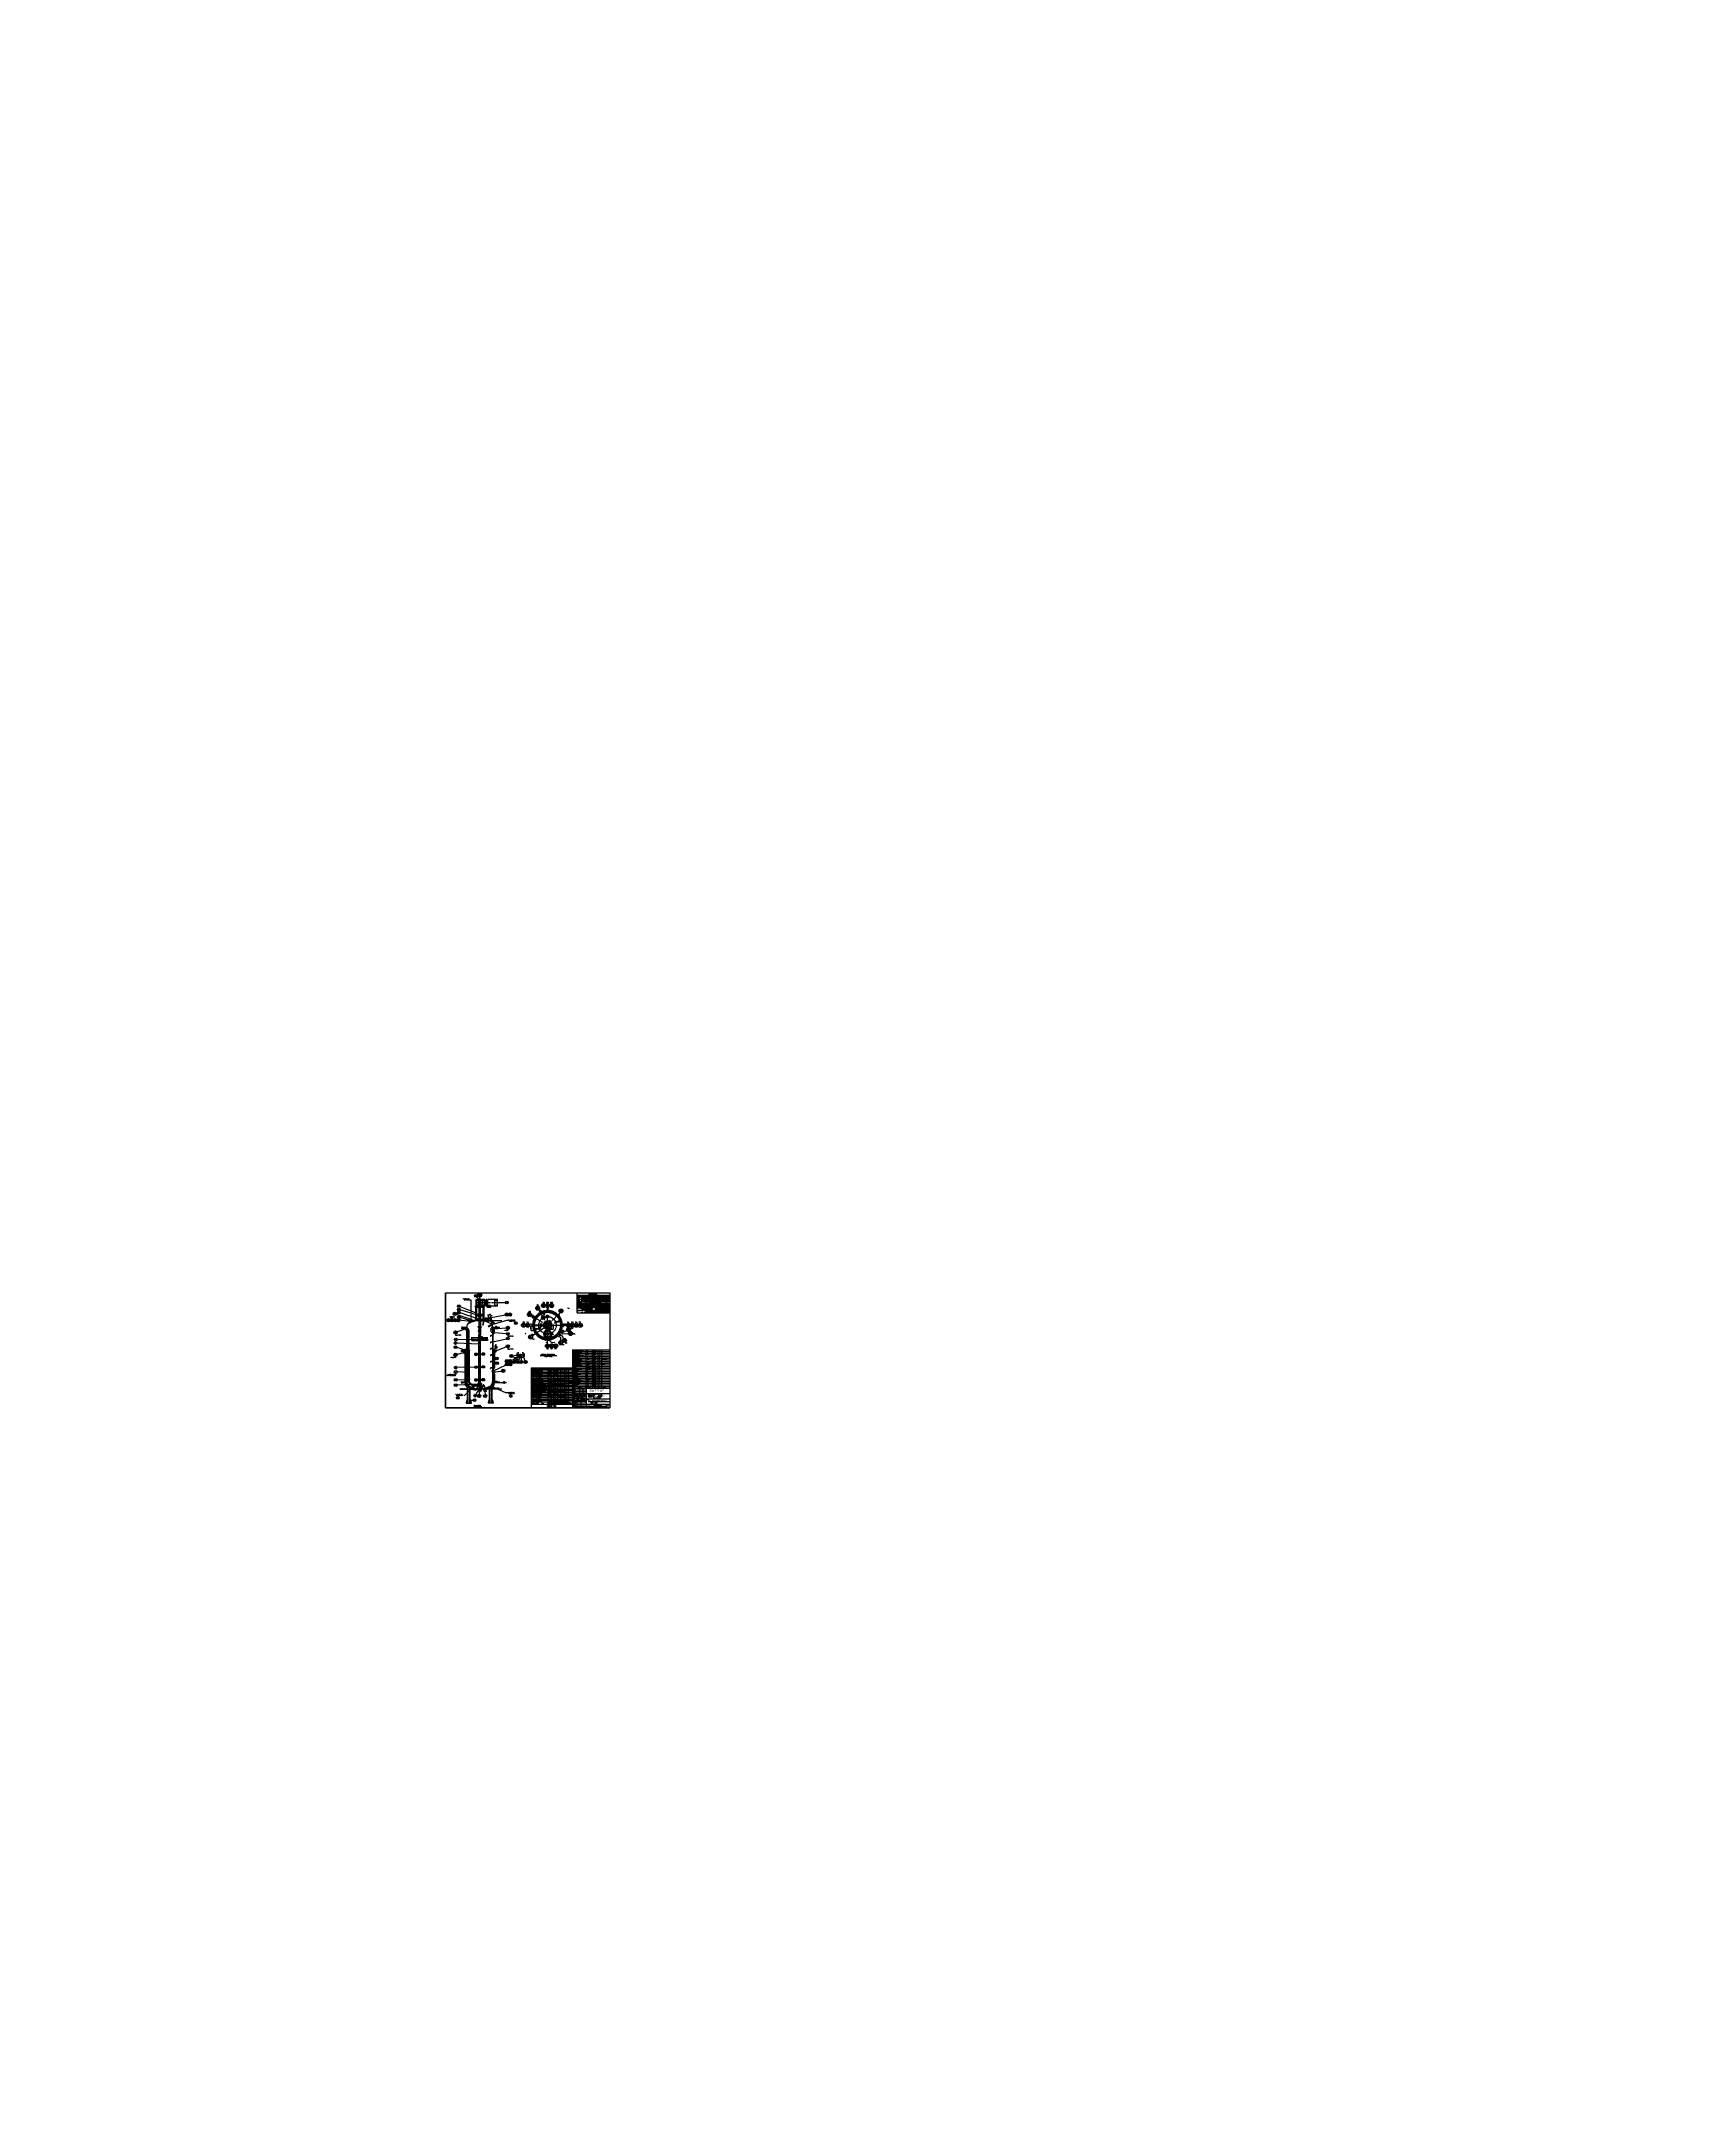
# Model space of a CAD drawing. Extents: x -25020 to 76207, y -43768 to 84651.
import ezdxf
from ezdxf.enums import TextEntityAlignment as Align

# ---------------------------------------------------------------- set-up
doc = ezdxf.new("R2010")
doc.units = 0
doc.header["$LTSCALE"] = 120
doc.header["$MEASUREMENT"] = 0
for name, pattern in [('ASVLTYPE', [0.75, 0.5, -0.25]), ('CADRA_SOLID', [0]), ('CENTER', [2, 1.25, -0.25, 0.25, -0.25]), ('CENTER2', [1.125, 0.75, -0.125, 0.125, -0.125]), ('DASHDOT', [16.308264, 8.154132, -4.077066, 0, -4.077066]), ('DASHED', [12.231198, 8.154132, -4.077066]), ('HIDDEN', [0.375, 0.25, -0.125]), ('HIDDEN2', [0.1875, 0.125, -0.0625]), ('PHANTOM', [2.5, 1.25, -0.25, 0.25, -0.25, 0.25, -0.25])]:
    doc.linetypes.add(name, pattern=pattern)
doc.layers.get('0').update_dxf_attribs({"linetype": 'CONTINUOUS'})
doc.layers.get('DEFPOINTS').update_dxf_attribs({"linetype": 'CONTINUOUS'})
for name, color, linetype in [('1', 1, 'CENTER'), ('2', 2, 'HIDDEN'), ('3', 3, 'CADRA_SOLID'), ('4', 130, 'CONTINUOUS'), ('C1', 1, 'CENTER'), ('C3', 2, 'CONTINUOUS'), ('C5', 6, 'CONTINUOUS'), ('CEN', 1, 'CENTER'), ('CENTER', 1, 'CENTER'), ('DIM', 4, 'CONTINUOUS'), ('DIM01', 2, 'CONTINUOUS'), ('HIDDEN', 2, 'HIDDEN'), ('HL', 7, 'CONTINUOUS'), ('L1', 1, 'CENTER'), ('L10', 1, 'CONTINUOUS'), ('L2', 2, 'CONTINUOUS'), ('L3', 3, 'CONTINUOUS'), ('L4', 4, 'CONTINUOUS'), ('L8', 4, 'HIDDEN'), ('L9', 1, 'PHANTOM'), ('REV', 7, 'CONTINUOUS'), ('THIN', 3, 'CONTINUOUS'), ('치수선', 4, 'CONTINUOUS')]:
    doc.layers.add(name, color=color, linetype=linetype)
doc.styles.add('GHS', font='romans.shx', dxfattribs={"bigfont": 'ghs.shx'})
doc.styles.add('H', font='')
doc.styles.add('LKK', font='')
doc.styles.add('ROMANC', font='romanc')
doc.styles.add('ROMANS', font='romans.shx')
doc.styles.get("Standard").update_dxf_attribs({"font": 'romans.shx'})
doc.styles.add('TXT10', font='ROMANS', dxfattribs={"bigfont": 'SPECIAL'})
doc.styles.get('H').set_extended_font_data('Dotum')
doc.styles.get('LKK').set_extended_font_data('Dotum')
doc.dimstyles.get("Standard").update_dxf_attribs({"dimscale": 12, "dimtxt": 3, "dimasz": 2.5, "dimexe": 1, "dimexo": 1, "dimgap": 1, "dimtad": 1, "dimdec": 1, "dimzin": 0, "dimdsep": 46, "dimtxsty": 'Standard', "dimcen": 1, "dimclrd": 256, "dimclre": 256, "dimclrt": 256, "dimadec": 0, "dimazin": 0, "dimtfac": 1, "dimtdec": 1, "dimtmove": 1, "dimatfit": 3, "dimfxl": 1, "dimtolj": 1, "dimtzin": 0, "dimlwe": -1, "dimarcsym": 0})
pattern_1 = [(67, (3128.424, 3605.83), (-2.7615146, 1.1721934), [])]

# ---------------------------------------------------------------- blocks, each defined once
blk = doc.blocks.new('A$C426F31C0')
for p, q in [((1, 66), (0, 65)), ((0, 65), (0, 52)), ((1, 51), (0, 52)), ((1, 51), (1, 51)), ((2, 68), (48, 68)), ((2, 50), (48, 50)), ((3, 0), (3, 45)), ((3, 45), (48, 45)), ((3, 0), (48, 26)), ((4, 50), (4, 49)), ((4, 49), (6, 48)), ((6, 48), (44, 48)), ((7, 48), (7, 45)), ((20, 72), (20, 68)), ((30, 72), (30, 68)), ((44, 48), (46, 49)), ((44, 48), (44, 45)), ((46, 50), (46, 49)), ((48, 26), (48, 45)), ((49, 67), (49, 66)), ((49, 66), (50, 65)), ((49, 51), (50, 52)), ((49, 51), (49, 51)), ((50, 65), (50, 52))]:
    blk.add_line(p, q)
at = {"color": 1}
blk.add_line((1, 67), (1, 66), dxfattribs=at)
at = {"color": 1, "linetype": 'CENTER'}
blk.add_line((25, 72), (25, 44), dxfattribs=at)
for radius in [16, 10]:
    blk.add_circle((25, 87), radius)
for centre, start, end in [((2, 67), 90, 180), ((2, 51), 180, 270), ((48, 67), 360, 90), ((48, 51), 270, 0)]:
    blk.add_arc(centre, 1, start, end)
at = {"layer": 'L1'}
for p, q in [((6, 87), (44, 87)), ((25, 106), (25, 7))]:
    blk.add_line(p, q, dxfattribs=at)
blk.add_circle((25, 87), 13, dxfattribs=at)
at = {"layer": 'L3'}
for p, q in [((0, 65), (50, 65)), ((0, 52), (0, 65)), ((0, 52), (50, 52)), ((1, 66), (49, 66)), ((1, 52), (1, 65)), ((49, 51), (1, 51)), ((2, 52), (2, 65)), ((3, 52), (3, 65)), ((4, 52), (4, 65)), ((4, 52), (4, 65)), ((46, 49), (4, 49)), ((5, 52), (5, 65)), ((6, 52), (6, 65)), ((7, 52), (7, 65)), ((8, 52), (8, 65)), ((8, 52), (8, 65)), ((9, 52), (9, 65)), ((10, 52), (10, 65)), ((11, 52), (11, 65)), ((12, 52), (12, 65)), ((12, 52), (12, 65)), ((13, 52), (13, 65)), ((14, 52), (14, 65)), ((15, 52), (15, 65)), ((17, 52), (17, 65)), ((18, 52), (18, 65)), ((20, 52), (20, 65)), ((21, 52), (21, 65)), ((23, 52), (23, 65)), ((27, 52), (27, 65)), ((29, 52), (29, 65)), ((30, 52), (30, 65)), ((32, 52), (32, 65)), ((33, 52), (33, 65)), ((35, 52), (35, 65)), ((36, 52), (36, 65)), ((37, 52), (37, 65)), ((38, 52), (38, 65)), ((39, 52), (39, 65)), ((39, 52), (39, 65)), ((40, 52), (40, 65)), ((41, 52), (41, 65)), ((42, 52), (42, 65)), ((43, 52), (43, 65)), ((43, 52), (43, 65)), ((44, 52), (44, 65)), ((45, 52), (45, 65)), ((46, 52), (46, 65)), ((47, 52), (47, 65)), ((47, 52), (47, 65)), ((48, 52), (48, 65)), ((49, 52), (49, 65)), ((50, 52), (50, 65))]:
    blk.add_line(p, q, dxfattribs=at)
blk = doc.blocks.new('*D39')
at = {"layer": 'DEFPOINTS', "color": 0, "linetype": 'Continuous', "lineweight": 0, "transparency": 16777216}
for p in [(2653, 5288), (2668, 5684), (2668, 5322), (2785, 5740), (2785, 5591)]:
    blk.add_point(p, dxfattribs=at)
at = {"layer": '치수선', "linetype": 'Continuous', "transparency": 16777216}
for p, q in [((2668, 5696), (2668, 5768)), ((2789, 5602), (2846, 5732))]:
    blk.add_line(p, q, dxfattribs=at)
at = {"layer": '치수선', "linetype": 'Continuous', "lineweight": -2, "transparency": 16777216}
for start, end in [(93.95826, 97.91652), (66.54677, 90), (58.63025, 62.58851)]:
    blk.add_arc((2668, 5322), 434, start, end, dxfattribs=at)
at = {"layer": '치수선', "linetype": 'Continuous', "lineweight": 0, "transparency": 16777216}
for points in [[(2638, 5760), (2638, 5750), (2668, 5756)], [(2866, 5703), (2870, 5712), (2841, 5721)]]:
    blk.add_solid(points, dxfattribs=at)
at = {"layer": '치수선', "linetype": 'Continuous', "lineweight": -2, "transparency": 16777216, "insert": (2758, 5792), "char_height": 36, "attachment_point": 5}
blk.add_mtext('\\A1;23%%D', dxfattribs=at)
blk = doc.blocks.new('*D40')
at = {"layer": 'DEFPOINTS', "color": 0, "linetype": 'Continuous', "lineweight": 0, "transparency": 16777216}
for p in [(2847, 4982), (2903, 4982), (2903, 4682)]:
    blk.add_point(p, dxfattribs=at)
at = {"layer": '치수선', "linetype": 'Continuous', "transparency": 16777216}
for p, q in [((2891, 4982), (2835, 4982)), ((2891, 4682), (2835, 4682))]:
    blk.add_line(p, q, dxfattribs=at)
at = {"layer": '치수선', "linetype": 'Continuous', "lineweight": -2, "transparency": 16777216}
blk.add_line((2847, 4712), (2847, 4952), dxfattribs=at)
at = {"layer": '치수선', "linetype": 'Continuous', "lineweight": 0, "transparency": 16777216}
for points in [[(2842, 4952), (2852, 4952), (2847, 4982)], [(2842, 4712), (2852, 4712), (2847, 4682)]]:
    blk.add_solid(points, dxfattribs=at)
at = {"layer": '치수선', "linetype": 'Continuous', "lineweight": -2, "transparency": 16777216, "insert": (2817, 4829), "char_height": 36, "attachment_point": 5, "rotation": 90}
blk.add_mtext('\\A1;300', dxfattribs=at)
blk = doc.blocks.new('*D48')
at = {"layer": '4', "linetype": 'Continuous', "transparency": 16777216}
for p, q in [((6329, 5116), (6329, 4865)), ((6684, 5072), (6684, 4865))]:
    blk.add_line(p, q, dxfattribs=at)
at = {"layer": '4', "linetype": 'Continuous', "lineweight": -2, "transparency": 16777216}
blk.add_line((6359, 4877), (6654, 4877), dxfattribs=at)
at = {"layer": '4', "linetype": 'Continuous', "lineweight": 0, "transparency": 16777216}
for points in [[(6359, 4882), (6359, 4872), (6329, 4877)], [(6654, 4882), (6654, 4872), (6684, 4877)]]:
    blk.add_solid(points, dxfattribs=at)
at = {"layer": 'DEFPOINTS', "color": 0, "linetype": 'Continuous', "lineweight": 0, "transparency": 16777216}
for p in [(6329, 5128), (6684, 5084), (6684, 4877)]:
    blk.add_point(p, dxfattribs=at)
at = {"layer": '4', "linetype": 'Continuous', "lineweight": -2, "transparency": 16777216, "insert": (6554, 4907), "char_height": 36, "attachment_point": 5}
blk.add_mtext('\\A1;355', dxfattribs=at)
blk = doc.blocks.new('SV00')
at = {"color": 4, "linetype": 'PHANTOM', "lineweight": 0, "ltscale": 0.25}
for p, q in [((0, 16), (-64, 16)), ((-64, 16), (-64, 2)), ((0, 2), (-64, 2)), ((-37, 2), (-37, 0)), ((0, 0), (-37, 0)), ((-35, 17), (-34, 20)), ((0, 21), (-32, 21)), ((0, 21), (32, 21)), ((0, 16), (64, 16)), ((0, 2), (64, 2)), ((0, 0), (37, 0)), ((35, 17), (34, 20)), ((37, 2), (37, 0)), ((64, 16), (64, 2))]:
    blk.add_line(p, q, dxfattribs=at)
at = {"color": 4, "linetype": 'PHANTOM', "lineweight": 0}
for p, q in [((-53, 162), (-43, 232)), ((-48, 138), (-48, 86)), ((-46, 152), (-35, 228)), ((-43, 136), (-43, 86)), ((-42, 144), (-36, 144)), ((-41, 99), (23, 99)), ((-33, 171), (-40, 178)), ((-40, 139), (-30, 139)), ((-40, 83), (-27, 83)), ((-38, 78), (-40, 78)), ((-37, 187), (-33, 187)), ((-35, 75), (-35, 59)), ((-35, 65), (-35, 59)), ((-12, 65), (-35, 65)), ((-27, 59), (-35, 59)), ((-34, 239), (-34, 239)), ((-33, 147), (-33, 188)), ((-32, 242), (-4, 242)), ((-30, 234), (8, 234)), ((-16, 193), (-28, 193)), ((-27, 146), (-27, 186)), ((-27, 111), (-27, 136)), ((-27, 111), (-21, 111)), ((-27, 87), (-21, 87)), ((-27, 65), (-27, 87)), ((-27, 21), (-27, 59)), ((-7, 188), (-25, 188)), ((-25, 144), (-21, 144)), ((-21, 260), (-21, 242)), ((-21, 234), (-21, 193)), ((-21, 144), (-21, 87)), ((-21, 144), (-5, 144)), ((-21, 138), (-7, 138)), ((21, 92), (-21, 92)), ((-18, 260), (-18, 242)), ((-18, 234), (-18, 193)), ((-7, 181), (-17, 181)), ((-17, 176), (-17, 181)), ((-17, 176), (-12, 176)), ((-17, 149), (-12, 149)), ((-17, 149), (-17, 144)), ((-16, 215), (-16, 210)), ((17, 209), (-16, 209)), ((-16, 209), (-16, 193)), ((16, 266), (-15, 266)), ((16, 263), (-15, 263)), ((-14, 249), (16, 249)), ((-14, 247), (-14, 249)), ((16, 247), (-14, 247)), ((-13, 247), (-13, 242)), ((12, 216), (-12, 216)), ((12, 209), (-12, 209)), ((-12, 176), (-12, 173)), ((-3, 173), (-12, 173)), ((-3, 151), (-12, 151)), ((-12, 149), (-12, 151)), ((-9, 256), (-9, 250)), ((-8, 215), (-8, 210)), ((7, 257), (-7, 257)), ((7, 249), (-7, 249)), ((-7, 234), (-7, 216)), ((-7, 209), (-7, 178)), ((-3, 178), (-7, 178)), ((-7, 138), (-7, 112)), ((-7, 112), (0, 110)), ((-7, 112), (-4, 112)), ((-5, 256), (-5, 250)), ((-5, 249), (-5, 247)), ((-3, 146), (-5, 144)), ((-5, 144), (-5, 113)), ((-5, 144), (5, 144)), ((-5, 113), (5, 113)), ((-5, 113), (-3, 111)), ((-3, 259), (-2, 260)), ((-3, 259), (3, 259)), ((-3, 259), (-3, 257)), ((-3, 247), (-3, 243)), ((-3, 244), (-3, 244)), ((-3, 234), (-3, 216)), ((-3, 209), (-3, 146)), ((-3, 146), (3, 146)), ((2, 260), (-2, 260)), ((-2, 245), (1, 245)), ((0, 110), (7, 112)), ((2, 260), (3, 259)), ((3, 259), (3, 257)), ((3, 247), (3, 242)), ((3, 244), (3, 244)), ((3, 234), (3, 216)), ((3, 209), (3, 146)), ((7, 178), (3, 178)), ((3, 173), (12, 173)), ((3, 151), (12, 151)), ((3, 146), (5, 144)), ((5, 113), (3, 111)), ((4, 242), (7, 242)), ((4, 112), (7, 112)), ((5, 256), (5, 250)), ((5, 249), (5, 247)), ((5, 144), (21, 144)), ((5, 144), (5, 113)), ((7, 234), (7, 216)), ((7, 209), (7, 178)), ((26, 188), (7, 188)), ((7, 181), (17, 181)), ((7, 138), (21, 138)), ((7, 138), (7, 112)), ((8, 234), (25, 235)), ((8, 215), (8, 210)), ((9, 256), (9, 250)), ((10, 243), (21, 249)), ((12, 176), (12, 173)), ((17, 176), (12, 176)), ((12, 149), (12, 151)), ((17, 149), (12, 149)), ((13, 247), (13, 244)), ((36, 65), (13, 65)), ((16, 249), (16, 247)), ((16, 215), (16, 210)), ((17, 209), (17, 193)), ((29, 193), (17, 193)), ((17, 176), (17, 181)), ((17, 149), (17, 144)), ((19, 260), (19, 255)), ((19, 216), (29, 237)), ((19, 214), (19, 193)), ((21, 260), (21, 255)), ((21, 214), (21, 193)), ((21, 144), (21, 87)), ((26, 144), (21, 144)), ((28, 111), (21, 111)), ((28, 87), (21, 87)), ((22, 215), (33, 238)), ((28, 146), (28, 186)), ((28, 111), (28, 136)), ((28, 65), (28, 87)), ((41, 83), (28, 83)), ((28, 21), (28, 59)), ((36, 59), (28, 59)), ((41, 139), (31, 139)), ((34, 147), (34, 188)), ((36, 75), (36, 59)), ((42, 144), (37, 144)), ((42, 78), (39, 78)), ((60, 137), (44, 137)), ((44, 136), (44, 86)), ((60, 85), (44, 85)), ((50, 141), (46, 141)), ((50, 81), (46, 81)), ((60, 144), (53, 144)), ((60, 78), (53, 78)), ((60, 144), (60, 78))]:
    blk.add_line(p, q, dxfattribs=at)
at = {"color": 1, "linetype": 'CENTER', "lineweight": 0}
blk.add_line((0, 273), (0, -20), dxfattribs=at)
at = {"color": 4, "linetype": 'PHANTOM', "lineweight": 0}
for centre, radius in [((-53, 152), 7.74), ((-53, 152), 3.47), ((-37, 182), 2.03), ((25, 243), 7.52), ((25, 243), 2.85)]:
    blk.add_circle(centre, radius, dxfattribs=at)
for centre, radius, start, end in [((-56, 163), 2.86, 283.7115, 353.23611), ((-42, 138), 5.72, 90, 180), ((-40, 86), 7.93, 180, 270), ((-32, 231), 11.4, 90, 173.23611), ((-40, 136), 2.86, 90, 180), ((-40, 86), 2.86, 180, 270), ((-37, 182), 5.29, 90, 228.68655), ((-38, 75), 2.86, 0, 90), ((-36, 147), 2.86, 270, 0), ((-30, 228), 5.72, 90, 173.23611), ((-28, 188), 4.77, 90, 180), ((-30, 136), 2.86, 0, 90), ((-25, 186), 1.91, 90, 180), ((-25, 146), 1.91, 180, 270), ((-15, 260), 5.72, 90, 180), ((-15, 260), 2.86, 90, 180), ((-12, 210), 6.07, 48.52852, 131.47148), ((-12, 215), 6.07, 228.52852, 311.47148), ((-7, 253), 3.75, 51.42508, 128.57492), ((-7, 253), 3.75, 231.42508, 308.57492), ((1, 189), 26.6, 91.86123, 109.5617), ((1, 235), 26.6, 250.4383, 268.13877), ((0, 242), 14.3, 90.36152, 109.47464), ((0, 263), 14.3, 250.52536, 269.63848), ((-4, 244), 1.43, 270, 0), ((-2, 244), 1.43, 90, 180), ((0, 118), 7.22, 241.65086, 298.34914), ((0, 242), 14.3, 70.52536, 89.63848), ((0, 263), 14.3, 270.36152, 289.47464), ((-1, 189), 26.6, 70.4383, 88.13877), ((-1, 235), 26.6, 271.86123, 289.5617), ((1, 244), 1.43, 0, 90), ((4, 244), 1.43, 180, 270), ((7, 253), 3.75, 51.42508, 128.57492), ((7, 253), 3.75, 231.42508, 308.57492), ((7, 248), 5.72, 270, 299.25578), ((12, 210), 6.07, 48.52852, 131.47148), ((12, 215), 6.07, 228.52852, 311.47148), ((16, 260), 5.72, 0, 90), ((16, 260), 2.86, 0, 90), ((24, 255), 5.72, 180, 248.27968), ((24, 214), 5.72, 153.81991, 180), ((24, 255), 2.86, 180, 271.75564), ((24, 214), 2.86, 153.81991, 180), ((25, 243), 9.56, 333.81991, 91.75564), ((26, 186), 1.91, 0, 90), ((26, 146), 1.91, 270, 0), ((31, 136), 2.86, 90, 180), ((29, 188), 4.77, 0, 90), ((37, 147), 2.86, 180, 270), ((39, 75), 2.86, 90, 180), ((41, 136), 2.86, 0, 90), ((41, 86), 2.86, 270, 0), ((42, 142), 1.91, 14.47751, 90), ((42, 80), 1.91, 270, 345.52249), ((46, 143), 1.91, 194.47751, 270), ((46, 79), 1.91, 90, 165.52249), ((50, 144), 2.86, 270, 0), ((50, 78), 2.86, 0, 90)]:
    blk.add_arc(centre, radius, start, end, dxfattribs=at)
at = {"color": 4, "linetype": 'PHANTOM', "lineweight": 0, "ltscale": 0.25}
for centre, start, end in [((-37, 18), 270, 345), ((-32, 19), 90, 165), ((32, 19), 15, 90), ((37, 18), 195, 270)]:
    blk.add_arc(centre, 2, start, end, dxfattribs=at)
at = {"layer": '1', "color": 4, "linetype": 'PHANTOM', "lineweight": 0}
for p, q in [((63, 111), (-46, 111)), ((-12, 92), (-12, 21)), ((13, 92), (13, 21)), ((60, 139), (44, 138)), ((60, 83), (44, 84))]:
    blk.add_line(p, q, dxfattribs=at)
at = {"layer": '4', "color": 4, "linetype": 'PHANTOM', "lineweight": 0, "ltscale": 0.25}
for p, q in [((-49, 19), (-49, -2)), ((49, 19), (49, -2))]:
    blk.add_line(p, q, dxfattribs=at)
at = {"layer": 'DEFPOINTS', "color": 4, "linetype": 'PHANTOM', "lineweight": 0}
blk.add_point((0, 145), dxfattribs=at)
at = {"layer": 'DIM01', "color": 7, "linetype": 'PHANTOM', "lineweight": 0}
for p, q in [((62, 111), (127, 111)), ((77, 111), (116, 111))]:
    blk.add_line(p, q, dxfattribs=at)
blk.add_solid([(77, 113), (77, 109), (62, 111)], dxfattribs=at)
at = {"layer": 'DIM01', "color": 4, "linetype": 'PHANTOM', "lineweight": 0, "style": 'TXT10'}
blk.add_text('S.V', height=17.7, dxfattribs=at).set_placement((86, 118))

msp = doc.modelspace()

# ---------------------------------------------------------------- hatches: boundary and pattern name
at = {"layer": '4', "lineweight": -2}
h = msp.add_hatch(color=102, dxfattribs=at)
h.paths.add_polyline_path([(8872.16, 805.92), (8838.01, 805.92), (8838.01, 678.6), (8872.16, 678.6)])
edge = h.paths.add_edge_path()
edge.add_ellipse((8954.13, 742.26), major_axis=(-81.97, 0), ratio=0.364057618, start_angle=-90.6724862, end_angle=90.6724862, ccw=False)
edge.add_line((8955.09, 772.1), (8955.09, 805.92))
edge.add_ellipse((9019.4, 742.26), major_axis=(147.25, 0), ratio=0.480588185, start_angle=115.8976605, end_angle=244.1023395)
edge = h.paths.add_edge_path(flags=17)
edge.add_ellipse((8954.13, 742.26), major_axis=(-81.97, 0), ratio=0.364057618, start_angle=-90.6724862, end_angle=90.6724862, ccw=False)
edge.add_ellipse((9019.4, 742.26), major_axis=(147.25, 0), ratio=0.480588185, start_angle=115.8976605, end_angle=244.1023395)
edge.add_line((8955.09, 678.6), (8955.09, 712.42))
edge = h.paths.add_edge_path()
edge.add_ellipse((8980.66, 715.69), major_axis=(-110.95, 5.33), ratio=0.328750569, start_angle=100.3790591, end_angle=225.7297992)
edge.add_ellipse((8974.89, 727.74), major_axis=(-102.88, 5.45), ratio=0.246884843, start_angle=104.2564893, end_angle=215.5652468, ccw=False)
edge.add_line((8998.93, 701.79), (8998.93, 678.85))
edge = h.paths.add_edge_path()
edge.add_ellipse((8975.14, 720.38), major_axis=(81.29, 1.58), ratio=0.146676103, start_angle=-31.8280529, end_angle=60.7978675, ccw=False)
edge.add_ellipse((8968.7, 731.93), major_axis=(-99.32, 4.48), ratio=0.205005291, start_angle=140.1195468, end_angle=211.8034727)
edge.add_ellipse((8985.77, 768.36), major_axis=(-112.76, 0), ratio=0.327586218, start_angle=126.976455, end_angle=221.5661246)
edge.add_line((9070.13, 792.87), (9070.13, 792.76))
edge.add_ellipse((8980.22, 779.65), major_axis=(-104.76, 0), ratio=0.243986122, start_angle=100.2865305, end_angle=210.876108, ccw=False)
edge.add_line((8998.93, 754.5), (8998.93, 731.67))
edge.add_ellipse((8988.38, 769.19), major_axis=(-112.27, 7.85), ratio=0.328205789, start_angle=96.7044095, end_angle=104.8167006)
edge = h.paths.add_edge_path()
edge.add_ellipse((8975.5, 780.96), major_axis=(80.65, 4.06), ratio=0.14781627, start_angle=-31.8398841, end_angle=72.6873901, ccw=False)
edge.add_ellipse((8969.84, 790.09), major_axis=(97.35, 1.39), ratio=0.207181245, start_angle=319.7535629, end_angle=432.4459377)
edge.add_line((8998.93, 809.74), (8998.93, 793.55))
h.paths.add_polyline_path([(9159.65, 771.91), (9159.65, 678.59), (9193.37, 678.59), (9193.37, 771.91), (9226, 771.91), (9226, 805.91), (9124.98, 805.91), (9124.98, 771.91)])
h = msp.add_hatch(color=5, dxfattribs=at)
edge = h.paths.add_edge_path()
edge.add_ellipse((9570.23, 726.06), major_axis=(133.47, 76.57), ratio=0.257519257, start_angle=128.7325933, end_angle=426.0275836)
edge.add_ellipse((9567.2, 727.08), major_axis=(128.79, 74.56), ratio=0.250495954, start_angle=-230.8026895, end_angle=64.2008968, ccw=False)
msp.add_hatch(color=1, dxfattribs=at).paths.add_polyline_path([(9566.41, 764.13, 1), (9595.18, 764.13, 1)])
h = msp.add_hatch(color=102, dxfattribs=at)
edge = h.paths.add_edge_path()
edge.add_ellipse((9642.16, 719.72), major_axis=(0, -24.4), ratio=0.874015576, start_angle=-57.697983, end_angle=123.3878251, ccw=False)
edge.add_ellipse((9570.23, 719.85), major_axis=(133.47, 76.57), ratio=0.257519257, start_angle=282.0766337, end_angle=285.1492259, ccw=False)
edge.add_ellipse((9642.25, 719.5), major_axis=(0, 31.71), ratio=0.932718646, start_angle=122.9464647, end_angle=306.3318042)
edge.add_ellipse((9570.23, 719.85), major_axis=(133.47, 76.57), ratio=0.257519257, start_angle=303.2887621, end_angle=306.8638477, ccw=False)
edge = h.paths.add_edge_path()
edge.add_ellipse((9642.16, 719.72), major_axis=(0, -24.4), ratio=0.874015576, start_angle=164.6386623, end_angle=260.5253274, ccw=False)
edge.add_ellipse((9567.2, 733.87), major_axis=(128.79, 74.56), ratio=0.250495954, start_angle=300.0226802, end_angle=303.7476716)
edge.add_ellipse((9642.25, 719.5), major_axis=(0, 31.71), ratio=0.932718646, start_angle=336.0002482, end_angle=452.5053813)
edge.add_ellipse((9567.2, 733.87), major_axis=(128.79, 74.56), ratio=0.250495954, start_angle=282.2154357, end_angle=286.230729)
edge = h.paths.add_edge_path()
edge.add_ellipse((9565.08, 732.79), major_axis=(128.79, 74.56), ratio=0.250495954, start_angle=265.644579, end_angle=271.7523435)
edge.add_line((9587.69, 702.82), (9587.69, 740.49))
edge.add_line((9587.69, 740.49), (9573.92, 740.49))
edge.add_line((9573.92, 740.49), (9573.92, 694.96))
at = {"layer": 'DIM', "lineweight": -2}
h = msp.add_hatch(dxfattribs=at)
h.set_pattern_fill('ANSI31', color=256, scale=3, angle=22, style=0)
h.set_pattern_definition([(67, (3162.5224, 3521.4335), (-2.7615146, 1.1721934), [])])
h.paths.add_polyline_path([(1483.56, 5333.42), (1473.83, 5329.49), (1480.95, 5311.87), (1490.68, 5315.81)])
h.paths.add_polyline_path([(1508.3, 5322.92), (1512.93, 5324.8), (1510.31, 5331.29), (1520.05, 5335.22), (1518.17, 5339.86), (1509.06, 5343.72), (1501.18, 5340.54)])
h.paths.add_polyline_path([(1642.58, 5397.67), (1638.71, 5388.56), (1640.58, 5383.92), (1650.32, 5387.85), (1652.94, 5381.36), (1657.58, 5383.24), (1650.46, 5400.85)])
h.paths.add_polyline_path([(1680.43, 5405.41), (1677.81, 5411.9), (1668.07, 5407.97), (1670.7, 5401.48)])
h.paths.add_polyline_path([(1670.7, 5401.48), (1672.57, 5396.84), (1682.3, 5400.78), (1680.43, 5405.41)])
h.paths.add_polyline_path([(1684.93, 5394.29), (1682.3, 5400.78), (1672.57, 5396.84), (1675.19, 5390.35)])
h = msp.add_hatch(dxfattribs=at)
h.set_pattern_fill('ANSI31', color=256, scale=3, angle=22, style=0)
h.set_pattern_definition(pattern_1)
h.paths.add_polyline_path([(1527.91, 5315.75), (1526.79, 5318.53), (1517.05, 5314.6), (1514.81, 5320.16), (1508.78, 5317.73), (1514.4, 5303.82), (1513.69, 5302.91), (1515.35, 5298.81), (1510.37, 5292.44), (1502.37, 5293.56), (1500.71, 5297.66), (1499.56, 5297.82), (1493.95, 5311.73), (1482.82, 5307.24), (1492.93, 5282.2), (1516.11, 5291.57), (1518.36, 5286.01), (1524.06, 5288.31)])
h.paths.add_polyline_path([(1508.78, 5317.73), (1507.85, 5317.35), (1513.47, 5303.44), (1514.4, 5303.82)], flags=17)
h.paths.add_polyline_path([(1494.87, 5312.11), (1493.95, 5311.73), (1499.56, 5297.82), (1500.49, 5298.2)], flags=17)
h = msp.add_hatch(color=256, dxfattribs=at)
h.paths.add_polyline_path([(1510.78, 5331.47), (1511.9, 5328.69), (1521.17, 5332.44), (1520.05, 5335.22)])
h.paths.add_polyline_path([(1640.58, 5383.92), (1641.71, 5381.14), (1650.98, 5384.88), (1649.85, 5387.67)])
h = msp.add_hatch(dxfattribs=at)
h.set_pattern_fill('ANSI34', color=256, scale=30, angle=22, style=0)
h.set_pattern_definition([(67, (3563.093, 3338.51), (-20.71136, 8.79145), []), (67, (3568.01, 3340.497), (-20.71136, 8.79145), []), (67, (3572.927, 3342.483), (-20.71136, 8.79145), []), (67, (3577.845, 3344.47), (-20.71136, 8.79145), [])])
h.paths.add_polyline_path([(1585.93, 5345.66), (1581.44, 5356.79), (1511.9, 5328.69), (1516.39, 5317.57)])
h.paths.add_polyline_path([(1655.47, 5373.76), (1650.98, 5384.88), (1581.44, 5356.79), (1585.93, 5345.66)])
h = msp.add_hatch(color=256, dxfattribs=at)
h.paths.add_polyline_path([(1516.39, 5317.57), (1517.52, 5314.79), (1526.79, 5318.53), (1525.67, 5321.31)])
h.paths.add_polyline_path([(1646.2, 5370.01), (1647.32, 5367.23), (1656.6, 5370.98), (1655.47, 5373.76)])
h = msp.add_hatch(dxfattribs=at)
h.set_pattern_fill('ANSI31', color=256, scale=3, angle=22, style=0)
h.set_pattern_definition(pattern_1)
h.paths.add_polyline_path([(1667.6, 5365.09), (1666.46, 5365.25), (1660.84, 5379.16), (1654.81, 5376.73), (1657.06, 5371.16), (1647.32, 5367.23), (1648.45, 5364.45), (1670.29, 5347.39), (1675.98, 5349.69), (1673.73, 5355.25), (1696.91, 5364.62), (1690.17, 5381.31), (1679.05, 5376.81), (1681.29, 5371.25), (1680.58, 5370.34), (1682.24, 5366.24), (1677.26, 5359.87), (1669.26, 5360.99)])
h.paths.add_polyline_path([(1665.14, 5371.19), (1664.21, 5370.82), (1666.46, 5365.25), (1667.39, 5365.63)], flags=17)
h.paths.add_polyline_path([(1664.01, 5373.97), (1663.09, 5373.6), (1664.21, 5370.82), (1665.14, 5371.19)], flags=17)
h.paths.add_polyline_path([(1661.77, 5379.54), (1660.84, 5379.16), (1663.09, 5373.6), (1664.01, 5373.97)])
h.paths.add_polyline_path([(1675.67, 5385.16), (1674.75, 5384.78), (1676.99, 5379.22), (1677.92, 5379.59)], flags=17)
h.paths.add_polyline_path([(1677.92, 5379.59), (1676.99, 5379.22), (1678.12, 5376.44), (1679.05, 5376.81)], flags=17)
h.paths.add_polyline_path([(1686.8, 5389.65), (1675.67, 5385.16), (1677.92, 5379.59), (1689.05, 5384.09)])
h.paths.add_polyline_path([(1689.05, 5384.09), (1677.92, 5379.59), (1679.05, 5376.81), (1690.17, 5381.31)])
h = msp.add_hatch(color=256, dxfattribs=at)
h.paths.add_polyline_path([(2804.66, 5514.84), (2805.82, 5517.6), (2815.03, 5513.71), (2813.87, 5510.95)])
h.paths.add_polyline_path([(2713.72, 5556.56), (2712.55, 5553.8), (2703.34, 5557.69), (2704.51, 5560.45)])
h = msp.add_hatch(color=256, dxfattribs=at)
h.paths.add_polyline_path([(2810.5, 5528.66), (2811.67, 5531.42), (2820.88, 5527.52), (2819.71, 5524.76)])
h.paths.add_polyline_path([(2719.57, 5570.37), (2718.4, 5567.61), (2709.19, 5571.51), (2710.36, 5574.27)])
at = {"layer": 'L1', "linetype": 'Continuous', "lineweight": -2}
h = msp.add_hatch(dxfattribs=at)
h.set_pattern_fill('ANSI31', color=256, scale=50, angle=-180, style=0)
h.set_pattern_definition([(225, (4649.0795, 1955.848), (4.419417, -4.419417), [])])
h.paths.add_polyline_path([(2169.97, 1427.12), (2184.97, 1427.12), (2184.97, 1477.12), (2169.97, 1477.12)])
h.paths.add_polyline_path([(2169.97, 1477.12), (2184.97, 1477.12), (2184.97, 1527.12), (2169.97, 1527.12)])
h.paths.add_polyline_path([(2069.97, 1427.12), (2084.97, 1427.12), (2084.97, 1477.12), (2069.97, 1477.12)])
h.paths.add_polyline_path([(2069.97, 1477.12), (2084.97, 1477.12), (2084.97, 1527.12), (2069.97, 1527.12)])
at = {"layer": 'L3', "linetype": 'Continuous', "lineweight": -2}
for points in [[(1880.05, 5404.94), (1869.97, 5415.03), (1855.42, 5400.48, -0.004297381)], [(2384.97, 5415.03), (2399.52, 5400.48, 0.004297381), (2374.89, 5404.94)], [(2082.47, 5069.12), (2075.47, 5062.12), (2082.47, 5062.12)], [(2082.47, 4972.12), (2075.47, 4972.12), (2082.47, 4965.12)], [(2172.47, 5069.12), (2179.47, 5062.12), (2172.47, 5062.12)], [(2172.47, 4965.12), (2179.47, 4972.12), (2172.47, 4972.12)]]:
    msp.add_hatch(color=256, dxfattribs=at).paths.add_polyline_path(points)
h = msp.add_hatch(color=256, dxfattribs=at)
h.paths.add_polyline_path([(2082.47, 5021.12), (2082.47, 5026.12), (2077.47, 5021.12)])
h.paths.add_polyline_path([(2087.47, 5021.12), (2082.47, 5026.12), (2082.47, 5021.12)])
h = msp.add_hatch(color=256, dxfattribs=at)
h.paths.add_polyline_path([(2172.47, 5026.12), (2177.47, 5021.12), (2172.47, 5021.12)])
h.paths.add_polyline_path([(2172.47, 5026.12), (2172.47, 5021.12), (2167.47, 5021.12)])
at = {"layer": 'REV', "lineweight": -2}
msp.add_hatch(color=3, dxfattribs=at).paths.add_polyline_path([(9448.07, 667.63), (9547.35, 667.63), (9547.35, 795.27), (9448.07, 795.27)])

# ---------------------------------------------------------------- linework, layer by layer
at = {"color": 7, "linetype": 'Continuous', "lineweight": -2}
for p, q in [((1902.47, 6317.11), (1902.47, 6717.11)), ((1903.47, 6717.11), (1902.47, 6717.11)), ((1909.47, 6717.11), (1903.47, 6717.11)), ((1903.71, 6706.14), (1903.47, 6706.14)), ((1903.96, 6706.13), (1903.71, 6706.14)), ((1904.21, 6706.12), (1903.96, 6706.13)), ((1904.47, 6706.1), (1904.21, 6706.12)), ((1904.72, 6706.07), (1904.47, 6706.1)), ((1904.98, 6706.03), (1904.72, 6706.07)), ((1905.23, 6705.99), (1904.98, 6706.03)), ((1905.49, 6705.94), (1905.23, 6705.99)), ((1905.74, 6705.89), (1905.49, 6705.94)), ((1905.99, 6705.82), (1905.74, 6705.89)), ((1906.24, 6705.75), (1905.99, 6705.82)), ((1906.48, 6705.67), (1906.24, 6705.75)), ((1906.72, 6705.59), (1906.48, 6705.67)), ((1906.96, 6705.5), (1906.72, 6705.59)), ((1907.18, 6705.4), (1906.96, 6705.5)), ((1907.4, 6705.3), (1907.18, 6705.4)), ((1907.61, 6705.19), (1907.4, 6705.3)), ((1907.81, 6705.07), (1907.61, 6705.19)), ((1908, 6704.95), (1907.81, 6705.07)), ((1908.18, 6704.82), (1908, 6704.95)), ((1908.35, 6704.69), (1908.18, 6704.82)), ((1908.51, 6704.56), (1908.35, 6704.69)), ((1908.66, 6704.42), (1908.51, 6704.56)), ((1908.79, 6704.28), (1908.66, 6704.42)), ((1908.91, 6704.14), (1908.79, 6704.28)), ((1909.02, 6703.99), (1908.91, 6704.14)), ((1909.12, 6703.84), (1909.02, 6703.99)), ((1909.2, 6703.7), (1909.12, 6703.84)), ((1909.28, 6703.55), (1909.2, 6703.7)), ((1909.34, 6703.4), (1909.28, 6703.55)), ((1909.39, 6703.25), (1909.34, 6703.4)), ((1909.42, 6703.11), (1909.39, 6703.25)), ((1909.45, 6702.96), (1909.42, 6703.11)), ((1909.46, 6702.82), (1909.45, 6702.96)), ((1909.47, 6702.68), (1909.46, 6702.82)), ((1909.47, 6317.11), (1909.47, 6717.11)), ((1911.23, 6717.11), (1909.47, 6717.11)), ((1911.23, 6717.11), (1929.71, 6717.11)), ((1933.95, 6717.11), (1929.71, 6717.11)), ((1946.47, 6717.11), (1933.95, 6717.11)), ((1952.47, 6717.11), (1946.47, 6717.11)), ((1952.47, 6317.11), (1952.47, 6717.11)), ((2062.47, 6717.11), (1952.47, 6717.11)), ((2014.36, 6695.11), (1997.93, 6695.11)), ((2002.47, 6698.85), (2002.47, 6695.11)), ((2019.82, 6695.11), (2014.36, 6695.11)), ((2027, 6695.11), (2019.82, 6695.11)), ((2062.47, 6722.11), (2062.47, 6312.11)), ((2062.47, 6722.11), (2089.97, 6722.11)), ((2164.97, 6722.11), (2192.47, 6722.11)), ((2192.47, 6312.11), (2192.47, 6722.11)), ((2251.47, 6715.11), (2192.47, 6715.11)), ((2192.47, 6714.11), (2252.47, 6714.11)), ((2205.15, 6695.11), (2192.47, 6695.11)), ((2233.19, 6677.11), (2192.47, 6677.11)), ((2205.15, 6695.11), (2208.38, 6683.04)), ((2216.74, 6695.11), (2205.15, 6695.11)), ((2208.39, 6683), (2208.38, 6683.04)), ((2208.41, 6682.96), (2208.39, 6683)), ((2208.44, 6682.92), (2208.41, 6682.96)), ((2208.47, 6682.89), (2208.44, 6682.92)), ((2208.5, 6682.85), (2208.47, 6682.89)), ((2208.54, 6682.81), (2208.5, 6682.85)), ((2208.59, 6682.78), (2208.54, 6682.81)), ((2208.64, 6682.74), (2208.59, 6682.78)), ((2208.7, 6682.71), (2208.64, 6682.74)), ((2208.76, 6682.68), (2208.7, 6682.71)), ((2208.83, 6682.65), (2208.76, 6682.68)), ((2208.82, 6681.81), (2208.82, 6681.8)), ((2208.82, 6681.8), (2208.83, 6681.79)), ((2208.9, 6682.62), (2208.83, 6682.65)), ((2208.83, 6681.79), (2208.83, 6681.78)), ((2208.83, 6681.78), (2208.84, 6681.77)), ((2208.84, 6681.77), (2208.85, 6681.76)), ((2208.84, 6681.77), (2208.84, 6681.77)), ((2208.85, 6681.76), (2208.85, 6681.75)), ((2208.85, 6681.75), (2208.85, 6681.74)), ((2208.85, 6681.74), (2208.86, 6681.73)), ((2208.86, 6681.73), (2208.86, 6681.72)), ((2208.86, 6681.72), (2208.87, 6681.71)), ((2208.87, 6681.71), (2208.87, 6681.7)), ((2208.87, 6681.7), (2208.88, 6681.69)), ((2208.88, 6681.69), (2208.88, 6681.68)), ((2208.88, 6681.68), (2208.88, 6681.67)), ((2208.88, 6681.67), (2208.89, 6681.67)), ((2208.89, 6681.67), (2208.89, 6681.66)), ((2208.89, 6681.66), (2208.9, 6681.65)), ((2208.98, 6682.59), (2208.9, 6682.62)), ((2208.9, 6681.65), (2208.9, 6681.64)), ((2208.9, 6681.64), (2208.91, 6681.63)), ((2208.91, 6681.63), (2208.91, 6681.62)), ((2208.91, 6681.62), (2208.91, 6681.61)), ((2208.91, 6681.61), (2208.92, 6681.6)), ((2208.92, 6681.6), (2208.92, 6681.59)), ((2208.92, 6681.59), (2208.93, 6681.58)), ((2208.93, 6681.58), (2208.93, 6681.57)), ((2208.93, 6681.57), (2208.94, 6681.57)), ((2208.94, 6681.57), (2208.94, 6681.56)), ((2208.94, 6681.56), (2208.95, 6681.55)), ((2208.95, 6681.55), (2208.95, 6681.54)), ((2208.95, 6681.54), (2208.95, 6681.53)), ((2208.95, 6681.53), (2208.96, 6681.52)), ((2208.96, 6681.52), (2208.96, 6681.51)), ((2208.96, 6681.51), (2208.97, 6681.5)), ((2208.97, 6681.5), (2208.97, 6681.49)), ((2209.06, 6682.56), (2208.98, 6682.59)), ((2209.15, 6682.54), (2209.06, 6682.56)), ((2209.25, 6682.51), (2209.15, 6682.54)), ((2209.35, 6682.49), (2209.25, 6682.51)), ((2209.45, 6682.47), (2209.35, 6682.49)), ((2209.56, 6682.44), (2209.45, 6682.47)), ((2209.47, 6680.64), (2209.48, 6680.63)), ((2209.48, 6680.63), (2209.5, 6680.61)), ((2209.5, 6680.61), (2209.51, 6680.59)), ((2209.51, 6680.59), (2209.52, 6680.58)), ((2209.52, 6680.58), (2209.53, 6680.56)), ((2209.53, 6680.56), (2209.54, 6680.55)), ((2209.54, 6680.55), (2209.55, 6680.53)), ((2209.55, 6680.53), (2209.56, 6680.51)), ((2209.68, 6682.42), (2209.56, 6682.44)), ((2209.56, 6680.51), (2209.57, 6680.5)), ((2209.57, 6680.5), (2209.58, 6680.48)), ((2209.58, 6680.48), (2209.6, 6680.47)), ((2209.6, 6680.47), (2209.61, 6680.45)), ((2209.61, 6680.45), (2209.62, 6680.43)), ((2209.62, 6680.43), (2209.63, 6680.42)), ((2209.63, 6680.42), (2209.64, 6680.4)), ((2209.64, 6680.4), (2209.65, 6680.39)), ((2209.65, 6680.39), (2209.66, 6680.37)), ((2209.66, 6680.37), (2209.68, 6680.36)), ((2209.8, 6682.4), (2209.68, 6682.42)), ((2209.68, 6680.36), (2209.69, 6680.34)), ((2209.69, 6680.34), (2209.7, 6680.32)), ((2209.7, 6680.32), (2209.71, 6680.31)), ((2209.71, 6680.31), (2209.72, 6680.29)), ((2209.72, 6680.29), (2209.73, 6680.28)), ((2209.73, 6680.28), (2209.75, 6680.26)), ((2209.75, 6680.26), (2209.76, 6680.25)), ((2209.76, 6680.25), (2209.77, 6680.23)), ((2209.77, 6680.23), (2209.78, 6680.22)), ((2209.78, 6680.22), (2209.79, 6680.2)), ((2209.79, 6680.2), (2209.81, 6680.19)), ((2209.92, 6682.39), (2209.8, 6682.4)), ((2209.81, 6680.19), (2209.82, 6680.17)), ((2209.82, 6680.17), (2209.83, 6680.15)), ((2209.83, 6680.15), (2209.84, 6680.14)), ((2209.84, 6680.14), (2209.85, 6680.12)), ((2209.85, 6680.12), (2209.87, 6680.11)), ((2209.87, 6680.11), (2209.88, 6680.09)), ((2210.05, 6682.37), (2209.92, 6682.39)), ((2210.19, 6682.36), (2210.05, 6682.37)), ((2210.33, 6682.34), (2210.19, 6682.36)), ((2210.47, 6682.33), (2210.33, 6682.34)), ((2210.62, 6682.32), (2210.47, 6682.33)), ((2210.77, 6682.31), (2210.62, 6682.32)), ((2210.92, 6682.3), (2210.77, 6682.31)), ((2211.08, 6682.29), (2210.92, 6682.3)), ((2211.25, 6682.29), (2211.08, 6682.29)), ((2211.41, 6682.28), (2211.25, 6682.29)), ((2211.58, 6682.28), (2211.41, 6682.28)), ((2211.76, 6682.28), (2211.58, 6682.28)), ((2211.93, 6682.28), (2211.76, 6682.28)), ((2211.93, 6682.28), (2212.01, 6682.02)), ((2212.01, 6682.02), (2212.09, 6681.77)), ((2212.09, 6681.77), (2212.17, 6681.52)), ((2212.17, 6681.52), (2212.26, 6681.28)), ((2212.26, 6681.28), (2212.36, 6681.04)), ((2212.36, 6681.04), (2212.46, 6680.8)), ((2212.46, 6680.8), (2212.57, 6680.57)), ((2212.47, 6677.99), (2212.47, 6680.78)), ((2212.57, 6680.57), (2212.68, 6680.35)), ((2212.68, 6680.35), (2212.8, 6680.13)), ((2212.8, 6680.13), (2212.92, 6679.91)), ((2212.92, 6679.91), (2213.05, 6679.71)), ((2213.05, 6679.71), (2213.19, 6679.51)), ((2213.19, 6679.51), (2213.33, 6679.31)), ((2213.33, 6679.31), (2213.47, 6679.13)), ((2213.47, 6679.13), (2213.62, 6678.95)), ((2213.62, 6678.95), (2213.77, 6678.77)), ((2213.77, 6678.77), (2213.93, 6678.61)), ((2213.93, 6678.61), (2214.09, 6678.45)), ((2214.09, 6678.45), (2214.26, 6678.3)), ((2214.26, 6678.3), (2214.42, 6678.16)), ((2214.42, 6678.16), (2214.59, 6678.03)), ((2214.59, 6678.03), (2214.77, 6677.91)), ((2214.77, 6677.91), (2214.95, 6677.79)), ((2214.95, 6677.79), (2215.13, 6677.68)), ((2215.13, 6677.68), (2215.31, 6677.59)), ((2215.31, 6677.59), (2215.49, 6677.5)), ((2215.49, 6677.5), (2215.68, 6677.42)), ((2215.68, 6677.42), (2215.87, 6677.35)), ((2215.87, 6677.35), (2216.06, 6677.28)), ((2216.06, 6677.28), (2216.25, 6677.23)), ((2216.25, 6677.23), (2216.45, 6677.19)), ((2216.45, 6677.19), (2216.64, 6677.16)), ((2216.64, 6677.16), (2216.83, 6677.13)), ((2235.11, 6695.11), (2216.74, 6695.11)), ((2216.83, 6677.13), (2217.03, 6677.12)), ((2217.03, 6677.12), (2217.22, 6677.11)), ((2228.6, 6677.11), (2228.6, 6683.61)), ((2228.6, 6683.61), (2236.68, 6683.61)), ((2228.97, 6685.61), (2228.97, 6693.61)), ((2228.97, 6685.61), (2245.97, 6685.61)), ((2229.97, 6694.61), (2244.97, 6694.61)), ((2231.97, 6683.61), (2231.97, 6685.61)), ((2233.19, 6677.11), (2296.47, 6713.65)), ((2240.58, 6695.11), (2235.11, 6695.11)), ((2236.68, 6683.61), (2244.45, 6683.61)), ((2236.68, 6679.13), (2236.68, 6683.61)), ((2264.36, 6695.11), (2240.58, 6695.11)), ((2242.97, 6683.61), (2242.97, 6685.61)), ((2245.97, 6685.61), (2245.97, 6693.61)), ((2251.47, 6715.11), (2252.47, 6714.11)), ((2252.47, 6714.11), (2252.47, 6695.11)), ((2302.47, 6717.11), (2296.47, 6713.65)), ((2302.47, 6317.11), (2302.47, 6717.11)), ((2422.47, 6717.11), (2302.47, 6717.11)), ((2422.47, 6317.11), (2422.47, 6717.11)), ((2428.47, 6712.75), (2422.47, 6717.11)), ((2428.47, 6712.75), (2470.47, 6682.2)), ((2446.53, 6699.61), (2522.47, 6699.61)), ((2470.47, 6682.2), (2470.47, 6352.02)), ((2522.47, 6617.11), (2470.47, 6617.11)), ((2542.47, 6717.14), (2519.47, 6717.14)), ((2519.47, 6699.61), (2519.47, 6717.14)), ((2522.47, 6699.61), (2522.47, 6617.11)), ((2522.47, 6617.11), (2522.47, 6417.11)), ((2542.47, 6717.14), (2542.47, 6517.11)), ((2562.47, 6717.11), (2542.47, 6717.11)), ((2542.47, 6517.11), (2542.47, 6317.09)), ((2562.47, 6717.11), (2562.47, 6517.11)), ((2641.47, 6637.11), (2562.47, 6637.11)), ((2562.47, 6517.11), (2562.47, 6317.11)), ((3063.47, 6712.11), (2641.47, 6712.11)), ((2641.47, 6340.42), (2641.47, 6712.11)), ((3063.47, 6712.11), (3063.47, 6710.67)), ((3231.47, 6711.6), (3063.47, 6711.6)), ((3063.47, 6679), (3063.47, 6710.67)), ((3063.47, 6679), (3231.47, 6679)), ((3063.47, 6655.75), (3063.47, 6679)), ((3063.47, 6540.71), (3063.47, 6655.75)), ((3063.47, 6655.75), (3231.47, 6655.75)), ((3063.47, 6540.71), (3063.47, 6493.52)), ((3063.47, 6378.48), (3063.47, 6493.52)), ((3231.47, 6679), (3231.47, 6711.6)), ((3231.47, 6655.75), (3231.47, 6679)), ((3231.47, 6378.48), (3231.47, 6655.75)), ((1991.7, 6286.11), (1852.47, 6286.11)), ((1852.47, 6261.11), (1852.47, 6286.11)), ((1869.47, 6286.11), (1902.47, 6319.11)), ((1903.47, 6317.11), (1902.47, 6317.11)), ((1909.47, 6317.11), (1903.47, 6317.11)), ((1911.23, 6317.11), (1909.47, 6317.11)), ((1911.23, 6317.11), (1929.71, 6317.11)), ((1920.47, 6286.11), (1951.47, 6317.11)), ((1933.95, 6317.11), (1929.71, 6317.11)), ((1946.47, 6317.11), (1933.95, 6317.11)), ((1952.47, 6317.11), (1946.47, 6317.11)), ((1971.55, 6317.11), (1949.63, 6286.11)), ((2062.47, 6317.11), (1952.47, 6317.11)), ((1982.87, 6317.11), (1960.95, 6286.11)), ((1991.7, 6286.11), (1991.7, 6317.11)), ((1993.62, 6357.11), (2031.32, 6357.11)), ((1997.93, 6339.11), (2014.63, 6339.11)), ((2014.63, 6339.11), (2027, 6339.11)), ((2014.63, 6339.11), (2014.63, 6332.73)), ((2062.47, 6312.11), (2192.47, 6312.11)), ((2233.19, 6357.11), (2192.47, 6357.11)), ((2205.15, 6339.11), (2192.47, 6339.11)), ((2263.23, 6323.11), (2192.47, 6323.11)), ((2205.15, 6339.11), (2208.38, 6351.18)), ((2207.25, 6339.11), (2205.15, 6339.11)), ((2207.25, 6339.11), (2240.31, 6339.11)), ((2208.39, 6351.22), (2208.38, 6351.18)), ((2208.41, 6351.26), (2208.39, 6351.22)), ((2208.44, 6351.3), (2208.41, 6351.26)), ((2208.47, 6351.34), (2208.44, 6351.3)), ((2208.5, 6351.38), (2208.47, 6351.34)), ((2208.54, 6351.41), (2208.5, 6351.38)), ((2208.59, 6351.45), (2208.54, 6351.41)), ((2208.64, 6351.48), (2208.59, 6351.45)), ((2208.7, 6351.51), (2208.64, 6351.48)), ((2208.76, 6351.55), (2208.7, 6351.51)), ((2208.83, 6351.58), (2208.76, 6351.55)), ((2208.9, 6351.61), (2208.83, 6351.58)), ((2208.98, 6351.64), (2208.9, 6351.61)), ((2209.06, 6351.66), (2208.98, 6351.64)), ((2209.15, 6351.69), (2209.06, 6351.66)), ((2209.25, 6351.71), (2209.15, 6351.69)), ((2209.35, 6351.74), (2209.25, 6351.71)), ((2209.45, 6351.76), (2209.35, 6351.74)), ((2209.56, 6351.78), (2209.45, 6351.76)), ((2209.68, 6351.8), (2209.56, 6351.78)), ((2209.8, 6351.82), (2209.68, 6351.8)), ((2209.92, 6351.84), (2209.8, 6351.82)), ((2210.05, 6351.86), (2209.92, 6351.84)), ((2210.19, 6351.87), (2210.05, 6351.86)), ((2210.33, 6351.88), (2210.19, 6351.87)), ((2210.47, 6351.9), (2210.33, 6351.88)), ((2210.62, 6351.91), (2210.47, 6351.9)), ((2210.77, 6351.92), (2210.62, 6351.91)), ((2210.92, 6351.93), (2210.77, 6351.92)), ((2211.08, 6351.93), (2210.92, 6351.93)), ((2211.25, 6351.94), (2211.08, 6351.93)), ((2211.41, 6351.94), (2211.25, 6351.94)), ((2211.58, 6351.95), (2211.41, 6351.94)), ((2211.76, 6351.95), (2211.58, 6351.95)), ((2211.93, 6351.95), (2211.76, 6351.95)), ((2212.01, 6352.2), (2211.93, 6351.95)), ((2212.09, 6352.46), (2212.01, 6352.2)), ((2212.17, 6352.71), (2212.09, 6352.46)), ((2212.26, 6352.95), (2212.17, 6352.71)), ((2212.36, 6353.19), (2212.26, 6352.95)), ((2212.46, 6353.43), (2212.36, 6353.19)), ((2212.57, 6353.66), (2212.46, 6353.43)), ((2212.47, 6356.24), (2212.47, 6353.45)), ((2212.68, 6353.88), (2212.57, 6353.66)), ((2212.8, 6354.1), (2212.68, 6353.88)), ((2212.92, 6354.31), (2212.8, 6354.1)), ((2213.05, 6354.52), (2212.92, 6354.31)), ((2213.19, 6354.72), (2213.05, 6354.52)), ((2213.33, 6354.91), (2213.19, 6354.72)), ((2213.47, 6355.1), (2213.33, 6354.91)), ((2213.62, 6355.28), (2213.47, 6355.1)), ((2213.77, 6355.45), (2213.62, 6355.28)), ((2213.93, 6355.62), (2213.77, 6355.45)), ((2214.09, 6355.77), (2213.93, 6355.62)), ((2214.26, 6355.92), (2214.09, 6355.77)), ((2214.42, 6356.06), (2214.26, 6355.92)), ((2214.59, 6356.2), (2214.42, 6356.06)), ((2214.77, 6356.32), (2214.59, 6356.2)), ((2214.95, 6356.44), (2214.77, 6356.32)), ((2215.13, 6356.54), (2214.95, 6356.44)), ((2215.31, 6356.64), (2215.13, 6356.54)), ((2215.49, 6356.73), (2215.31, 6356.64)), ((2215.68, 6356.81), (2215.49, 6356.73)), ((2215.87, 6356.88), (2215.68, 6356.81)), ((2216.06, 6356.94), (2215.87, 6356.88)), ((2216.25, 6356.99), (2216.06, 6356.94)), ((2216.45, 6357.04), (2216.25, 6356.99)), ((2216.64, 6357.07), (2216.45, 6357.04)), ((2216.83, 6357.09), (2216.64, 6357.07)), ((2217.03, 6357.11), (2216.83, 6357.09)), ((2217.22, 6357.11), (2217.03, 6357.11)), ((2233.19, 6357.11), (2296.47, 6320.58)), ((2240.31, 6339.11), (2240.31, 6323.11)), ((2240.31, 6339.11), (2264.36, 6339.11)), ((2263.23, 6329.61), (2293.99, 6286.11)), ((2274.55, 6329.61), (2263.23, 6329.61)), ((2263.23, 6286.11), (2263.23, 6329.61)), ((2402.47, 6286.11), (2263.23, 6286.11)), ((2274.55, 6329.61), (2305.31, 6286.11)), ((2302.47, 6317.11), (2296.47, 6320.58)), ((2422.47, 6317.11), (2302.47, 6317.11)), ((2334.47, 6286.11), (2303.47, 6317.11)), ((2343.62, 6357.11), (2381.32, 6357.11)), ((2402.47, 6261.11), (2352.47, 6261.11)), ((2385.47, 6286.11), (2354.47, 6317.11)), ((2402.47, 6261.11), (2402.47, 6286.11)), ((2428.47, 6321.48), (2422.47, 6317.11)), ((2428.47, 6321.48), (2470.47, 6352.02)), ((2522.47, 6334.61), (2446.53, 6334.61)), ((2470.47, 6417.11), (2522.47, 6417.11)), ((2519.47, 6317.09), (2519.47, 6334.61)), ((2519.47, 6317.09), (2542.47, 6317.09)), ((2522.47, 6417.11), (2522.47, 6334.61)), ((2542.47, 6317.11), (2562.47, 6317.11)), ((2562.47, 6397.11), (2641.47, 6397.11)), ((2606.97, 6318.11), (2813.97, 6318.11)), ((2606.97, 6217.11), (2606.97, 6318.11)), ((2813.97, 6217.11), (2606.97, 6217.11)), ((2627.97, 6318.11), (2627.97, 6368.11)), ((2627.97, 6368.11), (2641.47, 6368.11)), ((2792.97, 6340.42), (2641.47, 6340.42)), ((2792.97, 6318.11), (2792.97, 6340.42)), ((2792.97, 6322.11), (3063.47, 6322.11)), ((2813.97, 6217.11), (2813.97, 6318.11)), ((3063.47, 6356.77), (3063.47, 6378.48)), ((3063.47, 6378.48), (3231.47, 6378.48)), ((3063.47, 6356.77), (3231.47, 6356.77)), ((3063.47, 6323.56), (3063.47, 6356.77)), ((3063.47, 6323.56), (3063.47, 6322.11)), ((3063.47, 6322.62), (3231.47, 6322.62)), ((3231.47, 6356.77), (3231.47, 6378.48)), ((3231.47, 6322.62), (3231.47, 6356.77)), ((1214.47, 3568.62), (1214.47, 3593.62)), ((1218.47, 3489.77), (1218.47, 3593.62)), ((1319.47, 3647.62), (1268.47, 3647.62)), ((1319.47, 3643.62), (1268.47, 3643.62)), ((2935.47, 3647.62), (2986.47, 3647.62)), ((2935.47, 3643.62), (2986.47, 3643.62)), ((1329.72, 1370.47), (1337.67, 1379.69)), ((2925.21, 1370.47), (2917.27, 1379.69))]:
    msp.add_line(p, q, dxfattribs=at)
at = {"color": 6, "lineweight": -2}
for p, q in [((1516.64, 5290.27), (1511.51, 5300.7)), ((1519.36, 5378.56), (1534.98, 5311.46)), ((1610.97, 5415.57), (1646.62, 5355.99)), ((1674.26, 5353.96), (1671.2, 5363.48))]:
    msp.add_line(p, q, dxfattribs=at)
at = {"lineweight": -2}
for p, q in [((1740.1, 5433.6), (1744.47, 5434.77)), ((1740.1, 5431.1), (1740.1, 5433.6)), ((1740.1, 5430.1), (1740.1, 5427.6)), ((1740.1, 5427.6), (1744.47, 5426.42)), ((1746.7, 5440.1), (1797.5, 5440.1)), ((1746.7, 5437.67), (1746.7, 5440.1)), ((1746.7, 5366.13), (1746.7, 5423.53)), ((1746.7, 5408.1), (1748.2, 5408.1)), ((1796, 5408.1), (1797.5, 5408.1)), ((1797.5, 5437.67), (1797.5, 5440.1)), ((1797.5, 5379), (1797.5, 5423.53)), ((1804.1, 5433.6), (1799.72, 5434.77)), ((1804.1, 5427.6), (1799.72, 5426.42)), ((1804.1, 5431.1), (1804.1, 5433.6)), ((1804.1, 5430.1), (1804.1, 5427.6)), ((1869.97, 5447.11), (1937.47, 5447.11)), ((1869.97, 5447.11), (1869.97, 5415.03)), ((1912.37, 5407.11), (1877.88, 5407.11)), ((1912.37, 5400.11), (1912.37, 5407.11)), ((2082.47, 5400.11), (1912.37, 5400.11)), ((1962.47, 5762.11), (1962.47, 5782.11)), ((2052.47, 5782.11), (1962.47, 5782.11)), ((2024.97, 5762.11), (1999.97, 5762.11)), ((2002.47, 5763.66), (2002.47, 5704.11)), ((2002.47, 5704.11), (2022.47, 5684.11)), ((2022.47, 5684.11), (2082.47, 5684.11)), ((2082.47, 5710.11), (2082.47, 4532.42)), ((2172.47, 5710.11), (2172.47, 4532.42)), ((2232.47, 5684.11), (2172.47, 5684.11)), ((2172.47, 5400.11), (2342.57, 5400.11)), ((2202.47, 5782.11), (2292.47, 5782.11)), ((2229.97, 5762.11), (2254.97, 5762.11)), ((2232.47, 5684.11), (2252.47, 5704.11)), ((2252.47, 5763.66), (2252.47, 5704.11)), ((2292.47, 5762.11), (2292.47, 5782.11)), ((2384.97, 5447.11), (2317.47, 5447.11)), ((2342.57, 5400.11), (2342.57, 5410.14)), ((2384.97, 5447.11), (2384.97, 5410.14)), ((5364.71, 5197.69), (5350.71, 5197.69)), ((5364.71, 5197.69), (5350.71, 5197.69)), ((5364.71, 5151.99), (5625.63, 5151.99)), ((5465.71, 5151.99), (5625.63, 5151.99)), ((5973.71, 5067.65), (5973.71, 5187.65)), ((5973.71, 5187.65), (5987.21, 5187.65)), ((5987.21, 5166.15), (5987.21, 5187.65)), ((5988.21, 5165.15), (5988.71, 5165.15)), ((5988.71, 5165.15), (5988.71, 5090.15)), ((5989.21, 5165.15), (5988.71, 5165.15)), ((5990.21, 5166.15), (5990.21, 5187.65)), ((6003.71, 5187.65), (5990.21, 5187.65)), ((6003.71, 5067.65), (6003.71, 5187.65)), ((6234.32, 5300.63), (6290.7, 5321.15)), ((6234.32, 5300.63), (6261.28, 5226.57)), ((6283.5, 5238.61), (6265.12, 5289.12)), ((6292.9, 5242.03), (6274.51, 5292.54)), ((6275.65, 5187.08), (6332.03, 5207.6)), ((6290.7, 5321.15), (6317.66, 5247.09)), ((6314.21, 5299.4), (6314.21, 5419.4)), ((6314.21, 5419.4), (6327.71, 5419.4)), ((6327.71, 5299.4), (6314.21, 5299.4)), ((6318.36, 6112.23), (6318.36, 5980.62)), ((6340.06, 6112.23), (6318.36, 6112.23)), ((6327.71, 5397.9), (6327.71, 5419.4)), ((6327.71, 5320.9), (6327.71, 5299.4)), ((6328.71, 5396.9), (6329.21, 5396.9)), ((6329.21, 5321.9), (6328.71, 5321.9)), ((6329.21, 5396.9), (6329.21, 5321.9)), ((6329.71, 5396.9), (6329.21, 5396.9)), ((6329.21, 5321.9), (6329.71, 5321.9)), ((6330.71, 5397.9), (6330.71, 5419.4)), ((6344.21, 5419.4), (6330.71, 5419.4)), ((6330.71, 5320.9), (6330.71, 5299.4)), ((6330.71, 5299.4), (6344.21, 5299.4)), ((6340.06, 6112.23), (6340.06, 5980.62)), ((6344.21, 5299.4), (6344.21, 5419.4)), ((6407.45, 5144.32), (6397.03, 5085.23)), ((6526.45, 5123.33), (6448.84, 5137.02)), ((7313.27, 5157.94), (7181.67, 5157.94)), ((7297.27, 5157.94), (7284.16, 5157.94)), ((7297.27, 5205.19), (7297.27, 5157.94)), ((7297.27, 5205.19), (7313.27, 5205.19)), ((7297.27, 5205.19), (7297.27, 5157.94)), ((7297.27, 5205.19), (7313.27, 5205.19)), ((7313.27, 5205.19), (7313.27, 5050.19)), ((7313.27, 5205.19), (7313.27, 5050.19)), ((1248.75, 4962.12), (1248.75, 4842.12)), ((1263.75, 4962.12), (1248.75, 4962.12)), ((1248.75, 4926.42), (1319.47, 4926.42)), ((1248.75, 4877.82), (1319.47, 4877.82)), ((1248.75, 4842.12), (1263.75, 4842.12)), ((1263.75, 4926.42), (1263.75, 4962.12)), ((1263.75, 4842.12), (1263.75, 4877.82)), ((1423.45, 4497.12), (1327.75, 4497.12)), ((1423.45, 4447.12), (1327.75, 4447.12)), ((1417.45, 4447.12), (1417.45, 4497.12)), ((1423.47, 1646.67), (1423.45, 4802.12)), ((1472.07, 1656.74), (1472.07, 4802.12)), ((1647.47, 4176.4), (1647.47, 4258.43)), ((1647.47, 4258.43), (2070.56, 4258.43)), ((1647.47, 4180.65), (2062.89, 4180.65)), ((1647.47, 4176.4), (2062.47, 4176.4)), ((2027.47, 5047.12), (2066.15, 5047.12)), ((2027.47, 5017.12), (2027.47, 5047.12)), ((2027.47, 5017.12), (2069.97, 5017.12)), ((2027.47, 5017.12), (2027.47, 4987.12)), ((2027.47, 4987.12), (2066.15, 4987.12)), ((2065.47, 4272.42), (2062.47, 4269.42)), ((2062.47, 4269.42), (2062.47, 4258.43)), ((2070.56, 4258.43), (2062.47, 4176.4)), ((2062.47, 4176.4), (2062.47, 4165.42)), ((2062.47, 4165.42), (2065.47, 4162.42)), ((2065.47, 4272.42), (2189.47, 4272.42)), ((2065.47, 4162.42), (2189.47, 4162.42)), ((2072.47, 5062.12), (2069.05, 5049.34)), ((2072.47, 4972.12), (2069.05, 4984.89)), ((2072.47, 5062.12), (2082.47, 5062.12)), ((2072.47, 4972.12), (2082.47, 4972.12)), ((2082.47, 4287.42), (2082.47, 4532.42)), ((2082.47, 3397.42), (2082.47, 4147.42)), ((2105.97, 4272.42), (2105.97, 4162.42)), ((2125.97, 4272.42), (2125.97, 4162.42)), ((2128.97, 4272.42), (2128.97, 4162.42)), ((2148.97, 4272.42), (2148.97, 4162.42)), ((2182.47, 5062.12), (2172.47, 5062.12)), ((2182.47, 4972.12), (2172.47, 4972.12)), ((2172.47, 4287.42), (2172.47, 4532.42)), ((2172.47, 3397.42), (2172.47, 4147.42)), ((2182.47, 5062.12), (2185.89, 5049.34)), ((2182.47, 4972.12), (2185.89, 4984.89)), ((2184.38, 4176.4), (2192.47, 4258.43)), ((2607.47, 4176.4), (2184.38, 4176.4)), ((2184.97, 5017.12), (2227.47, 5017.12)), ((2227.47, 5047.12), (2188.79, 5047.12)), ((2227.47, 4987.12), (2188.79, 4987.12)), ((2189.47, 4272.42), (2192.47, 4269.42)), ((2192.47, 4165.42), (2189.47, 4162.42)), ((2192.47, 4258.43), (2192.47, 4269.42)), ((2607.47, 4258.43), (2192.47, 4258.43)), ((2607.47, 4254.19), (2192.47, 4254.19)), ((2192.47, 4165.42), (2192.47, 4176.4)), ((2227.47, 5017.12), (2227.47, 5047.12)), ((2227.47, 5017.12), (2227.47, 4987.12)), ((2607.47, 4258.43), (2607.47, 4176.4)), ((2799.47, 4452.12), (2799.47, 4459.12)), ((2799.47, 4052.12), (2799.47, 4059.12)), ((2815.47, 4452.12), (2815.47, 4459.12)), ((2815.47, 4052.12), (2815.47, 4059.12)), ((2927.47, 4485.12), (2825.47, 4485.12)), ((2927.47, 4469.12), (2825.47, 4469.12)), ((2927.47, 4085.12), (2825.47, 4085.12)), ((2927.47, 4069.12), (2825.47, 4069.12)), ((2904.22, 4864.02), (2882.52, 4864.02)), ((2931.47, 4912.97), (2986.47, 4912.97)), ((2931.47, 4891.27), (2986.47, 4891.27)), ((2986.47, 4912.97), (2986.47, 4891.27)), ((5364.71, 5057.69), (5350.71, 5057.69)), ((5364.71, 5057.69), (5350.71, 5057.69)), ((5364.71, 5103.39), (5625.63, 5103.39)), ((5465.71, 5103.39), (5625.63, 5103.39)), ((5987.21, 5067.65), (5973.71, 5067.65)), ((5987.21, 5089.15), (5987.21, 5067.65)), ((5988.71, 5090.15), (5988.21, 5090.15)), ((5988.71, 5090.15), (5989.21, 5090.15)), ((5990.21, 5089.15), (5990.21, 5067.65)), ((5990.21, 5067.65), (6003.71, 5067.65)), ((6111.5, 4668.49), (6103.44, 4671.83)), ((6111.5, 4506.53), (6103.44, 4503.19)), ((6118, 4684.19), (6109.94, 4687.53)), ((6118, 4490.83), (6109.94, 4487.49)), ((6128.6, 4691.17), (6114.06, 4656.06)), ((6114.06, 4518.96), (6128.6, 4483.85)), ((6135.99, 4688.11), (6121.45, 4653)), ((6121.45, 4522.02), (6135.99, 4486.91)), ((6180.88, 4997.56), (6231.54, 5057.93)), ((6226.84, 4958.99), (6180.88, 4997.56)), ((6195.06, 4657.51), (6195.06, 4517.51)), ((6207.06, 4657.51), (6207.06, 4517.51)), ((6248.31, 5039.02), (6213.76, 4997.84)), ((6221.42, 4991.41), (6213.76, 4997.84)), ((6255.97, 5032.59), (6221.42, 4991.41)), ((6260.66, 4802.65), (6225.55, 4788.11)), ((6225.55, 4386.91), (6260.66, 4372.37)), ((6226.84, 4958.99), (6277.5, 5019.36)), ((6263.72, 4795.26), (6228.61, 4780.72)), ((6228.61, 4394.3), (6263.72, 4379.76)), ((6232.52, 4798.71), (6229.18, 4806.78)), ((6232.52, 4376.31), (6229.18, 4368.25)), ((6248.23, 4805.22), (6244.89, 4813.28)), ((6248.23, 4369.8), (6244.89, 4361.74)), ((6304.52, 5051.56), (6258.55, 5090.12)), ((6314.21, 4835.9), (6314.21, 4955.9)), ((6314.21, 4955.9), (6327.71, 4955.9)), ((6327.71, 4835.9), (6314.21, 4835.9)), ((6327.71, 4934.4), (6327.71, 4955.9)), ((6327.71, 4857.4), (6327.71, 4835.9)), ((6328.71, 4933.4), (6329.21, 4933.4)), ((6329.21, 4858.4), (6328.71, 4858.4)), ((6329.21, 4933.4), (6329.21, 4858.4)), ((6329.71, 4933.4), (6329.21, 4933.4)), ((6329.21, 4858.4), (6329.71, 4858.4)), ((6330.71, 4934.4), (6330.71, 4955.9)), ((6344.21, 4955.9), (6330.71, 4955.9)), ((6330.71, 4857.4), (6330.71, 4835.9)), ((6330.71, 4835.9), (6344.21, 4835.9)), ((6344.21, 4835.9), (6344.21, 4955.9)), ((6429.8, 4780.72), (6394.69, 4795.26)), ((6394.69, 4379.76), (6429.8, 4394.3)), ((6432.86, 4788.11), (6397.76, 4802.65)), ((6397.76, 4372.37), (6432.86, 4386.91)), ((6410.18, 4805.22), (6413.52, 4813.28)), ((6410.18, 4369.8), (6413.52, 4361.74)), ((6425.89, 4798.71), (6429.23, 4806.78)), ((6425.89, 4376.31), (6429.23, 4368.25)), ((6516.03, 5064.24), (6438.42, 5077.93)), ((6446.41, 5101.91), (6499.35, 5092.57)), ((6448.15, 5111.75), (6501.09, 5102.42)), ((6501.09, 5102.42), (6499.35, 5092.57)), ((6526.45, 5123.33), (6516.03, 5064.24)), ((6622.71, 4625.01), (6517.92, 4625.01)), ((6622.71, 4550.01), (6517.92, 4550.01)), ((6622.71, 4613.01), (6519.96, 4613.01)), ((6622.71, 4562.01), (6519.96, 4562.01)), ((6536.96, 4653), (6522.42, 4688.11)), ((6522.42, 4486.91), (6536.96, 4522.02)), ((6544.35, 4656.06), (6529.81, 4691.17)), ((6529.81, 4483.85), (6544.35, 4518.96)), ((6540.41, 4684.19), (6548.47, 4687.53)), ((6540.41, 4490.83), (6548.47, 4487.49)), ((6546.91, 4668.49), (6554.97, 4671.83)), ((6546.91, 4506.53), (6554.97, 4503.19)), ((6680.44, 4637.51), (6564.96, 4637.51)), ((6680.44, 4537.51), (6564.96, 4537.51)), ((6680.44, 4625.51), (6567.19, 4625.51)), ((6680.44, 4549.51), (6567.19, 4549.51)), ((6581.71, 4637.51), (6581.71, 4625.51)), ((6581.71, 4549.51), (6581.71, 4537.51)), ((6588.21, 4647.51), (6588.21, 4637.51)), ((6617.21, 4647.51), (6588.21, 4647.51)), ((6617.21, 4637.51), (6588.21, 4637.51)), ((6617.21, 4537.51), (6588.21, 4537.51)), ((6588.21, 4527.51), (6588.21, 4537.51)), ((6617.21, 4527.51), (6588.21, 4527.51)), ((6593.71, 4612.51), (6593.71, 4613.01)), ((6611.71, 4612.51), (6593.71, 4612.51)), ((6593.71, 4608.51), (6594.71, 4609.51)), ((6593.71, 4608.51), (6611.71, 4608.51)), ((6593.71, 4603.51), (6593.71, 4608.51)), ((6593.71, 4603.51), (6611.71, 4603.51)), ((6594.71, 4602.51), (6593.71, 4603.51)), ((6594.71, 4572.51), (6593.71, 4571.51)), ((6593.71, 4571.51), (6593.71, 4566.51)), ((6593.71, 4571.51), (6611.71, 4571.51)), ((6593.71, 4566.51), (6594.71, 4565.51)), ((6593.71, 4566.51), (6611.71, 4566.51)), ((6593.71, 4562.51), (6593.71, 4562.01)), ((6611.71, 4562.51), (6593.71, 4562.51)), ((6594.71, 4602.51), (6594.71, 4612.51)), ((6610.71, 4609.51), (6594.71, 4609.51)), ((6610.71, 4602.51), (6594.71, 4602.51)), ((6594.71, 4572.51), (6594.71, 4562.51)), ((6610.71, 4572.51), (6594.71, 4572.51)), ((6610.71, 4565.51), (6594.71, 4565.51)), ((6610.71, 4602.51), (6610.71, 4612.51)), ((6610.71, 4609.51), (6611.71, 4608.51)), ((6610.71, 4602.51), (6611.71, 4603.51)), ((6610.71, 4572.51), (6611.71, 4571.51)), ((6610.71, 4572.51), (6610.71, 4562.51)), ((6610.71, 4565.51), (6611.71, 4566.51)), ((6611.71, 4612.51), (6611.71, 4613.01)), ((6611.71, 4603.51), (6611.71, 4608.51)), ((6611.71, 4571.51), (6611.71, 4566.51)), ((6611.71, 4562.51), (6611.71, 4562.01)), ((6617.21, 4647.51), (6617.21, 4637.51)), ((6617.21, 4527.51), (6617.21, 4537.51)), ((6622.71, 4613.01), (6622.71, 4625.01)), ((6622.71, 4562.01), (6622.71, 4550.01)), ((6651.71, 4637.51), (6651.71, 4625.51)), ((6651.71, 4549.51), (6651.71, 4537.51)), ((6680.44, 4637.51), (6680.44, 4625.51)), ((6680.44, 4549.51), (6680.44, 4537.51)), ((6904.79, 4560.18), (6935.48, 4593.09)), ((6904.79, 4560.18), (6930.77, 4535.96)), ((6961.46, 4568.88), (6930.77, 4535.96)), ((6936.05, 4536.5), (6933.49, 4538.89)), ((6965.45, 4565.83), (6934.08, 4532.19)), ((6934.5, 4530.43), (6934.13, 4530.78)), ((6934.5, 4530.43), (6934.55, 4529.02)), ((6944.05, 4520.16), (6934.55, 4529.02)), ((6935.39, 4535.79), (6935.02, 4534.19)), ((6935.51, 4533.73), (6935.02, 4534.19)), ((6961.95, 4564.28), (6935.39, 4535.79)), ((6935.48, 4593.09), (6961.46, 4568.88)), ((6945.47, 4520.2), (6944.05, 4520.16)), ((6945.83, 4519.86), (6945.47, 4520.2)), ((6978.62, 4553.56), (6947.25, 4519.91)), ((6961.29, 4563.56), (6958.73, 4565.95)), ((6962.3, 4530.49), (6959.52, 4533.08)), ((6963.53, 4564.76), (6961.95, 4564.28)), ((6964.02, 4564.3), (6963.53, 4564.76)), ((6969.12, 4537.8), (6966.34, 4540.39)), ((6967.23, 4565.54), (6966.87, 4565.88)), ((6967.23, 4565.54), (6968.65, 4565.59)), ((6978.15, 4556.72), (6968.65, 4565.59)), ((6969.67, 4634.56), (6996.12, 4670.97)), ((6969.67, 4634.56), (6998.4, 4613.69)), ((6978.2, 4555.31), (6978.15, 4556.72)), ((6996.12, 4670.97), (7024.85, 4650.09)), ((7024.85, 4650.09), (6998.4, 4613.69)), ((7003.58, 4614.87), (7000.75, 4616.92)), ((7029.18, 4647.56), (7002.15, 4610.34)), ((7002.77, 4608.65), (7002.37, 4608.95)), ((7002.77, 4608.65), (7002.99, 4607.26)), ((7003, 4614.08), (7002.83, 4612.44)), ((7003.38, 4612.04), (7002.83, 4612.44)), ((7013.51, 4599.62), (7002.99, 4607.26)), ((7025.9, 4645.59), (7003, 4614.08)), ((7014.91, 4599.84), (7013.51, 4599.62)), ((7015.31, 4599.54), (7014.91, 4599.84)), ((7043.75, 4636.98), (7016.71, 4599.76)), ((7025.33, 4644.8), (7022.49, 4646.86)), ((7024.99, 4716.29), (7046.81, 4755.65)), ((7024.99, 4716.29), (7056.05, 4699.07)), ((7027.4, 4646.26), (7025.9, 4645.59)), ((7030.36, 4612.09), (7027.29, 4614.33)), ((7027.95, 4645.86), (7027.4, 4646.26)), ((7030.99, 4647.49), (7030.58, 4647.78)), ((7030.99, 4647.49), (7032.38, 4647.71)), ((7042.9, 4640.07), (7032.38, 4647.71)), ((7036.24, 4620.18), (7033.17, 4622.42)), ((7043.12, 4638.67), (7042.9, 4640.07)), ((7046.81, 4755.65), (7077.87, 4738.43)), ((7077.87, 4738.43), (7056.05, 4699.07)), ((7061.05, 4700.87), (7057.99, 4702.57)), ((7082.48, 4736.44), (7060.18, 4696.21)), ((7061.01, 4694.61), (7060.57, 4694.85)), ((7079.46, 4734.09), (7060.58, 4700.02)), ((7060.58, 4700.02), (7060.61, 4698.38)), ((7061.2, 4698.05), (7060.61, 4698.38)), ((7061.01, 4694.61), (7061.4, 4693.25)), ((7072.77, 4686.95), (7061.4, 4693.25)), ((7074.13, 4687.34), (7072.77, 4686.95)), ((7074.56, 4687.09), (7074.13, 4687.34)), ((7098.22, 4727.72), (7075.92, 4687.48)), ((7078.99, 4733.23), (7075.93, 4734.93)), ((7080.87, 4734.94), (7079.46, 4734.09)), ((7081.46, 4734.61), (7080.87, 4734.94)), ((7084.28, 4736.59), (7083.84, 4736.83)), ((7084.28, 4736.59), (7085.64, 4736.98)), ((7087.97, 4701.38), (7084.65, 4703.23)), ((7097.01, 4730.68), (7085.64, 4736.98)), ((7092.82, 4710.13), (7089.5, 4711.97)), ((7097.4, 4729.32), (7097.01, 4730.68)), ((7119.21, 4821.99), (7109.85, 4798.81)), ((7158.45, 4785.64), (7139.91, 4793.14)), ((7163.32, 4797.7), (7144.78, 4805.19)), ((7313.27, 5097.44), (7181.67, 5097.44)), ((7297.27, 5097.44), (7284.16, 5097.44)), ((7297.27, 5097.44), (7297.27, 5050.19)), ((7297.27, 5097.44), (7297.27, 5050.19)), ((7297.27, 5050.19), (7313.27, 5050.19)), ((7297.27, 5050.19), (7313.27, 5050.19)), ((1149.47, 3507.22), (1151.47, 3507.22)), ((1149.47, 3411.22), (1149.47, 3507.22)), ((1149.47, 3489.77), (1274.47, 3489.77)), ((1149.47, 3428.67), (1274.47, 3428.67)), ((1151.47, 3411.22), (1149.47, 3411.22)), ((1151.47, 3507.22), (1151.47, 3536.72)), ((1151.47, 3536.72), (1165.47, 3536.72)), ((1165.47, 3528.72), (1151.47, 3528.72)), ((1165.47, 3509.72), (1151.47, 3509.72)), ((1151.47, 3381.72), (1151.47, 3411.22)), ((1165.47, 3408.72), (1151.47, 3408.72)), ((1165.47, 3389.72), (1151.47, 3389.72)), ((1165.47, 3381.72), (1151.47, 3381.72)), ((1154.47, 3428.67), (1154.47, 3489.77)), ((1154.47, 3486.97), (1274.47, 3486.97)), ((1154.47, 3431.47), (1274.47, 3431.47)), ((1165.47, 3536.72), (1165.47, 3489.77)), ((1165.47, 3428.67), (1165.47, 3381.72)), ((1353.45, 3594.62), (1343.45, 3584.62)), ((1343.47, 1562.84), (1343.47, 3584.63)), ((1493.45, 3594.62), (1353.45, 3594.62)), ((1493.45, 3594.62), (1503.45, 3584.61)), ((1503.47, 1416.12), (1503.45, 3584.62)), ((1831.47, 3391.42), (1831.47, 3283.42)), ((1831.47, 2591.42), (1831.47, 2483.42)), ((1836.47, 3396.42), (1974.47, 3396.42)), ((1836.47, 3278.42), (1974.47, 3278.42)), ((1836.47, 2596.42), (1974.47, 2596.42)), ((2062.47, 3341.42), (1929.47, 3341.42)), ((1929.47, 3341.42), (1929.47, 3333.42)), ((2062.47, 3333.42), (1929.47, 3333.42)), ((1979.47, 3391.42), (1979.47, 3341.42)), ((1979.47, 3333.42), (1979.47, 3283.42)), ((1979.47, 2591.42), (1979.47, 2541.42)), ((2065.47, 3397.42), (2062.47, 3394.42)), ((2062.47, 3394.42), (2062.47, 3280.42)), ((2062.47, 3280.42), (2065.47, 3277.42)), ((2065.47, 2597.42), (2062.47, 2594.42)), ((2062.47, 2594.42), (2062.47, 2480.42)), ((2065.47, 3397.42), (2189.47, 3397.42)), ((2065.47, 3277.42), (2189.47, 3277.42)), ((2065.47, 2597.42), (2189.47, 2597.42)), ((2082.47, 2597.42), (2082.47, 3277.42)), ((2105.97, 3397.42), (2105.97, 3277.42)), ((2105.97, 2597.42), (2105.97, 2477.42)), ((2125.97, 3397.42), (2125.97, 3277.42)), ((2125.97, 2597.42), (2125.97, 2477.42)), ((2128.97, 3397.42), (2128.97, 3277.42)), ((2128.97, 2597.42), (2128.97, 2477.42)), ((2148.97, 3397.42), (2148.97, 3277.42)), ((2148.97, 2597.42), (2148.97, 2477.42)), ((2172.47, 2597.42), (2172.47, 3277.42)), ((2189.47, 3397.42), (2192.47, 3394.42)), ((2192.47, 3280.42), (2189.47, 3277.42)), ((2189.47, 2597.42), (2192.47, 2594.42)), ((2192.47, 3280.42), (2192.47, 3394.42)), ((2192.47, 3341.42), (2325.47, 3341.42)), ((2192.47, 3333.42), (2325.47, 3333.42)), ((2192.47, 2480.42), (2192.47, 2594.42)), ((2275.47, 3391.42), (2275.47, 3341.42)), ((2275.47, 3333.42), (2275.47, 3283.42)), ((2275.47, 2591.42), (2275.47, 2541.42)), ((2418.47, 3396.42), (2280.47, 3396.42)), ((2418.47, 3278.42), (2280.47, 3278.42)), ((2418.47, 2596.42), (2280.47, 2596.42)), ((2325.47, 3341.42), (2325.47, 3333.42)), ((2423.47, 3391.42), (2423.47, 3283.42)), ((2423.47, 2591.42), (2423.47, 2483.42)), ((2799.47, 3652.12), (2799.47, 3659.12)), ((2799.47, 3252.12), (2799.47, 3259.12)), ((2799.47, 2852.12), (2799.47, 2859.12)), ((2815.47, 3652.12), (2815.47, 3659.12)), ((2815.47, 3252.12), (2815.47, 3259.12)), ((2815.47, 2852.12), (2815.47, 2859.12)), ((2927.47, 3685.12), (2825.47, 3685.12)), ((2927.47, 3669.12), (2825.47, 3669.12)), ((2927.47, 3285.12), (2825.47, 3285.12)), ((2927.47, 3269.12), (2825.47, 3269.12)), ((2927.47, 2885.12), (2825.47, 2885.12)), ((2927.47, 2869.12), (2825.47, 2869.12)), ((2980.4, 3490.62), (3084.4, 3490.62)), ((2980.4, 3456.62), (3084.4, 3456.62)), ((3090.5, 3555.72), (3060, 3555.72)), ((3060, 3555.72), (3060, 3536.72)), ((3060, 3536.72), (3105.5, 3536.72)), ((3084.4, 3456.62), (3084.4, 3490.62)), ((3084.4, 3456.62), (3084.4, 3490.62)), ((3154.5, 3558.72), (3090.5, 3558.72)), ((3090.5, 3558.72), (3090.5, 3555.72)), ((3105.5, 3511.72), (3105.5, 3558.72)), ((3105.5, 3511.72), (3139.5, 3511.72)), ((3139.5, 3511.72), (3139.5, 3558.72)), ((3139.5, 3536.72), (3185, 3536.72)), ((3154.5, 3558.72), (3154.5, 3555.72)), ((3185, 3555.72), (3154.5, 3555.72)), ((3185, 3536.72), (3185, 3555.72)), ((5881.47, 3257.33), (6915.7, 3257.33)), ((1470.77, 1791.12), (1327.47, 1791.12)), ((1470.77, 1741.12), (1327.47, 1741.12)), ((1423.45, 2198.67), (1327.75, 2198.67)), ((1423.45, 2148.67), (1327.75, 2148.67)), ((1430.47, 1416.12), (1364.34, 1501.69)), ((1364.97, 309.12), (1364.97, 1335.21)), ((1417.45, 2148.67), (1417.45, 2198.67)), ((1503.47, 1416.12), (1430.47, 1416.12)), ((1620.5, 1408.22), (1452.76, 1575.96)), ((1470.77, 1741.12), (1470.77, 1791.12)), ((1654.86, 1442.59), (1494.24, 1603.21)), ((1701.97, 1258.08), (1701.97, 1371.82)), ((1708.39, 1420.42), (1721.97, 1420.42)), ((1708.39, 1371.82), (1721.97, 1371.82)), ((1721.97, 1352.98), (1731.97, 1352.98)), ((1771.97, 1420.42), (1731.97, 1420.42)), ((1771.97, 1371.82), (1731.97, 1371.82)), ((1751.97, 1243.68), (1751.97, 1371.82)), ((1771.97, 1336.12), (1771.97, 1456.12)), ((1771.97, 1456.12), (1785.47, 1456.12)), ((1785.47, 1336.12), (1771.97, 1336.12)), ((1785.47, 1434.62), (1785.47, 1456.12)), ((1785.47, 1357.62), (1785.47, 1336.12)), ((1786.47, 1433.62), (1786.97, 1433.62)), ((1786.97, 1358.62), (1786.47, 1358.62)), ((1786.97, 1433.62), (1786.97, 1358.62)), ((1787.47, 1433.62), (1786.97, 1433.62)), ((1786.97, 1358.62), (1787.47, 1358.62)), ((1788.47, 1434.62), (1788.47, 1456.12)), ((1801.97, 1456.12), (1788.47, 1456.12)), ((1788.47, 1357.62), (1788.47, 1336.12)), ((1788.47, 1336.12), (1801.97, 1336.12)), ((1801.97, 1336.12), (1801.97, 1456.12)), ((1801.97, 1420.42), (2108.98, 1420.42)), ((1801.97, 1371.82), (2108.98, 1371.82)), ((1831.47, 1791.42), (1831.47, 1683.42)), ((1836.47, 2478.42), (1974.47, 2478.42)), ((1836.47, 1796.42), (1974.47, 1796.42)), ((1836.47, 1678.42), (1974.47, 1678.42)), ((2062.47, 2541.42), (1929.47, 2541.42)), ((1929.47, 2541.42), (1929.47, 2533.42)), ((2062.47, 2533.42), (1929.47, 2533.42)), ((2062.47, 1741.42), (1929.47, 1741.42)), ((1929.47, 1741.42), (1929.47, 1733.42)), ((2062.47, 1733.42), (1929.47, 1733.42)), ((1979.47, 2533.42), (1979.47, 2483.42)), ((1979.47, 1791.42), (1979.47, 1741.42)), ((1979.47, 1733.42), (1979.47, 1683.42)), ((2062.47, 2480.42), (2065.47, 2477.42)), ((2065.47, 1797.42), (2062.47, 1794.42)), ((2062.47, 1794.42), (2062.47, 1680.42)), ((2062.47, 1680.42), (2065.47, 1677.42)), ((2065.47, 2477.42), (2189.47, 2477.42)), ((2065.47, 1797.42), (2189.47, 1797.42)), ((2065.47, 1677.42), (2189.47, 1677.42)), ((2082.47, 1797.42), (2082.47, 2477.42)), ((2082.47, 1534.12), (2082.47, 1677.42)), ((2082.47, 1532.42), (2082.47, 1562.42)), ((2082.47, 1534.12), (2084.47, 1532.12)), ((2082.47, 1532.42), (2172.47, 1532.42)), ((2105.97, 1797.42), (2105.97, 1677.42)), ((2112.47, 1336.12), (2112.47, 1456.12)), ((2112.47, 1456.12), (2125.97, 1456.12)), ((2125.97, 1336.12), (2112.47, 1336.12)), ((2125.97, 1797.42), (2125.97, 1677.42)), ((2125.97, 1434.62), (2125.97, 1456.12)), ((2125.97, 1357.62), (2125.97, 1336.12)), ((2126.97, 1433.62), (2127.47, 1433.62)), ((2127.47, 1358.62), (2126.97, 1358.62)), ((2127.47, 1433.62), (2127.47, 1358.62)), ((2127.97, 1433.62), (2127.47, 1433.62)), ((2127.47, 1358.62), (2127.97, 1358.62)), ((2128.97, 1797.42), (2128.97, 1677.42)), ((2128.97, 1434.62), (2128.97, 1456.12)), ((2142.47, 1456.12), (2128.97, 1456.12)), ((2128.97, 1357.62), (2128.97, 1336.12)), ((2128.97, 1336.12), (2142.47, 1336.12)), ((2142.47, 1336.12), (2142.47, 1456.12)), ((2145.96, 1420.42), (2359.22, 1420.42)), ((2145.96, 1371.82), (2377.97, 1371.82)), ((2148.97, 1797.42), (2148.97, 1677.42)), ((2170.47, 1532.12), (2172.47, 1534.12)), ((2172.47, 1797.42), (2172.47, 2477.42)), ((2172.47, 1534.12), (2172.47, 1677.42)), ((2172.47, 1532.42), (2172.47, 1562.42)), ((2192.47, 2480.42), (2189.47, 2477.42)), ((2189.47, 1797.42), (2192.47, 1794.42)), ((2192.47, 1680.42), (2189.47, 1677.42)), ((2192.47, 2541.42), (2325.47, 2541.42)), ((2192.47, 2533.42), (2325.47, 2533.42)), ((2192.47, 1680.42), (2192.47, 1794.42)), ((2192.47, 1741.42), (2325.47, 1741.42)), ((2192.47, 1733.42), (2325.47, 1733.42)), ((2275.47, 2533.42), (2275.47, 2483.42)), ((2275.47, 1791.42), (2275.47, 1741.42)), ((2275.47, 1733.42), (2275.47, 1683.42)), ((2418.47, 2478.42), (2280.47, 2478.42)), ((2418.47, 1796.42), (2280.47, 1796.42)), ((2418.47, 1678.42), (2280.47, 1678.42)), ((2296.57, 1358.82), (2296.57, 1204.03)), ((2304.57, 1358.82), (2304.57, 1204.99)), ((2325.47, 2541.42), (2325.47, 2533.42)), ((2325.47, 1741.42), (2325.47, 1733.42)), ((2458.85, 1232.57), (2411.69, 1361.84)), ((2417.05, 1370.49), (2416.57, 1371.82)), ((2466.68, 1234.43), (2419.2, 1364.59)), ((2423.47, 1791.42), (2423.47, 1683.42)), ((2799.47, 2452.12), (2799.47, 2459.12)), ((2815.47, 2452.12), (2815.47, 2459.12)), ((2927.47, 2485.12), (2825.47, 2485.12)), ((2927.47, 2469.12), (2825.47, 2469.12)), ((2889.97, 309.12), (2889.97, 1334.78)), ((2935.47, 2237.69), (3079.07, 2237.65)), ((2935.47, 2220.31), (3079.07, 2220.35)), ((3079.07, 2237.65), (3079.07, 2220.35)), ((1353.23, 521.97), (1297.47, 338.2)), ((1297.47, 338.2), (1297.47, 309.12)), ((1297.47, 294.12), (1297.47, 309.12)), ((1297.47, 309.12), (1597.47, 309.12)), ((1297.47, 294.12), (1597.47, 294.12)), ((1364.97, 521.97), (1353.23, 521.97)), ((1364.97, 521.97), (1353.23, 521.97)), ((1529.97, 309.12), (1529.97, 1246.29)), ((1529.97, 521.97), (1541.7, 521.97)), ((1541.7, 521.97), (1529.97, 521.97)), ((1529.97, 521.97), (1541.7, 521.97)), ((1541.7, 521.97), (1597.47, 338.2)), ((1597.47, 338.2), (1597.47, 309.12)), ((1597.47, 294.12), (1597.47, 309.12)), ((1756.77, 95.63), (2261, 95.63)), ((2032.34, 1093.62), (2053.55, 1114.83)), ((2032.34, 1093.62), (2075.12, 1050.84)), ((2037.47, 1176.28), (2037.47, 1170.26)), ((2042.47, 1168.28), (2042.47, 1125.91)), ((2212.47, 1153.25), (2042.47, 1153.25)), ((2179.77, 1151.25), (2042.47, 1151.25)), ((2042.47, 1125.91), (2098.45, 1069.93)), ((2075.12, 1050.84), (2096.33, 1072.05)), ((2097.54, 1069.02), (2098.72, 1070.2)), ((2099.66, 1066.9), (2097.54, 1069.02)), ((2098.72, 1070.2), (2118.78, 1090.26)), ((2099.66, 1066.9), (2103.31, 1063.26)), ((2105.13, 1063.26), (2117.87, 1076)), ((2117.87, 1076), (2170.06, 1128.19)), ((2118.78, 1090.26), (2159.44, 1130.92)), ((2121.51, 1076), (2137.44, 1060.07)), ((2132.73, 1031.45), (2134.78, 1029.39)), ((2136.29, 1037.74), (2133.03, 1034.48)), ((2136.84, 1038.29), (2136.29, 1037.74)), ((2138.5, 1033.11), (2136.29, 1035.31)), ((2139.27, 1038.29), (2138.42, 1037.44)), ((2138.42, 1036.22), (2140.01, 1034.62)), ((2145.39, 1044.41), (2139.27, 1038.29)), ((2139.64, 1059.88), (2157.87, 1072.64)), ((2154.27, 1055.72), (2145.39, 1046.84)), ((2145.39, 1044.41), (2145.39, 1044.41)), ((2156.7, 1055.72), (2166.98, 1066)), ((2177.68, 1149.16), (2159.44, 1130.92)), ((2159.96, 1017.71), (2163.67, 1021.43)), ((2162.15, 1022.94), (2166.44, 1027.23)), ((2163.67, 1021.43), (2163.97, 1021.73)), ((2166.44, 1027.23), (2166.48, 1027.27)), ((2187.65, 1047.43), (2167.43, 1067.66)), ((2170.06, 1128.19), (2175.67, 1133.8)), ((2187.81, 1110.44), (2170.06, 1128.19)), ((2170.45, 1028.2), (2179.02, 1036.77)), ((2188, 1108.24), (2175.24, 1090)), ((2175.67, 1133.8), (2184.62, 1142.75)), ((2189.02, 1116.81), (2175.67, 1130.16)), ((2177.68, 1149.16), (2178.86, 1150.34)), ((2180.49, 1041.28), (2178.04, 1038.83)), ((2178.86, 1150.34), (2180.98, 1148.21)), ((2179.77, 1153.25), (2179.77, 1151.25)), ((2180.22, 1080.45), (2200.45, 1060.22)), ((2184.62, 1144.57), (2180.98, 1148.21)), ((2181.88, 1080.9), (2192.16, 1091.18)), ((2187.81, 1110.44), (2187.64, 1110.61)), ((2187.66, 1113.02), (2189.02, 1114.38)), ((2190.81, 1044.93), (2202.95, 1057.06)), ((2192.16, 1093.61), (2191.91, 1093.36)), ((2192.21, 1091.23), (2191.91, 1091.54)), ((2201.04, 1102.48), (2192.16, 1093.61)), ((2204.29, 1055.73), (2193.32, 1044.77)), ((2193.98, 1093.61), (2194.29, 1093.31)), ((2209.59, 1108.61), (2203.46, 1102.48)), ((2203.46, 1102.48), (2203.46, 1102.48)), ((2209.05, 1069.84), (2206.6, 1067.39)), ((2210.14, 1111.59), (2209.59, 1111.04)), ((2210.44, 1109.46), (2209.59, 1108.61)), ((2213.4, 1114.85), (2210.14, 1111.59)), ((2210.56, 1068.32), (2211.11, 1068.86)), ((2211.11, 1068.86), (2219.68, 1077.43)), ((2213.25, 1107.86), (2211.66, 1109.46)), ((2212.47, 1168.28), (2212.47, 1153.25)), ((2212.57, 1111.59), (2214.77, 1109.38)), ((2218.48, 1113.1), (2216.43, 1115.15)), ((2217.47, 1176.28), (2217.47, 1168.28)), ((2220.61, 1081.4), (2220.65, 1081.44)), ((2220.65, 1081.44), (2224.93, 1085.72)), ((2226.15, 1083.91), (2226.45, 1084.21)), ((2226.45, 1084.21), (2230.16, 1087.92)), ((2389.97, 1034.82), (2389.97, 1048.82)), ((2389.97, 1048.82), (2436.92, 1048.82)), ((2419.47, 1034.82), (2389.97, 1034.82)), ((2397.97, 1048.82), (2397.97, 1034.82)), ((2416.97, 1048.82), (2416.97, 1034.82)), ((2419.47, 1032.82), (2419.47, 1034.82)), ((2515.47, 1032.82), (2419.47, 1032.82)), ((2436.92, 1032.82), (2436.92, 1176.54)), ((2498.02, 1037.82), (2436.92, 1037.82)), ((2439.72, 1037.82), (2439.72, 1177.12)), ((2495.22, 1037.82), (2495.22, 1189.69)), ((2498.02, 1032.82), (2498.02, 1190.38)), ((2498.02, 1048.82), (2544.97, 1048.82)), ((2544.97, 1034.82), (2515.47, 1034.82)), ((2515.47, 1034.82), (2515.47, 1032.82)), ((2517.97, 1048.82), (2517.97, 1034.82)), ((2536.97, 1048.82), (2536.97, 1034.82)), ((2544.97, 1048.82), (2544.97, 1034.82)), ((2713.23, 521.97), (2657.47, 338.2)), ((2657.47, 338.2), (2657.47, 309.12)), ((2957.47, 309.12), (2657.47, 309.12)), ((2657.47, 294.12), (2657.47, 309.12)), ((2957.47, 294.12), (2657.47, 294.12)), ((2724.97, 521.97), (2713.23, 521.97)), ((2713.23, 521.97), (2724.97, 521.97)), ((2724.97, 521.97), (2713.23, 521.97)), ((2724.97, 309.12), (2724.97, 1245.99)), ((2889.97, 521.97), (2901.7, 521.97)), ((2889.97, 521.97), (2901.7, 521.97)), ((2901.7, 521.97), (2957.47, 338.2)), ((2957.47, 338.2), (2957.47, 309.12)), ((2957.47, 294.12), (2957.47, 309.12))]:
    msp.add_line(p, q, dxfattribs=at)
at = {"color": 1, "linetype": 'CENTER', "lineweight": -2}
for p, q in [((1772.35, 5445.38), (1772.35, 5343)), ((2784.59, 5590.97), (2653.19, 5288.11)), ((6966.22, 4533.67), (6945.74, 4552.77)), ((7033.87, 4615.73), (7011.21, 4632.19)), ((7091.01, 4705.42), (7066.51, 4719))]:
    msp.add_line(p, q, dxfattribs=at)
at = {"linetype": 'Continuous', "lineweight": -2}
for p, q in [((1852.47, 6261.11), (2402.47, 6261.11)), ((1852.47, 6261.11), (1852.47, 6236.11)), ((1852.47, 6236.11), (2402.47, 6236.11)), ((1869.97, 6236.11), (1869.97, 5464.11)), ((1869.97, 5494.11), (2384.97, 5494.11)), ((1869.97, 5447.11), (1869.97, 5467.11)), ((1869.97, 5464.11), (2384.97, 5464.11)), ((1924.27, 6236.11), (1924.27, 5494.11)), ((2330.67, 6236.11), (2330.67, 5494.11)), ((2342.57, 5410.14), (2384.97, 5410.14)), ((2384.97, 6236.11), (2384.97, 5464.11)), ((2384.97, 5447.11), (2384.97, 5467.11)), ((2426.29, 5401.26), (2425.06, 5395.38)), ((2456.16, 5460.41), (2475.85, 5506.37)), ((2498.45, 5442.3), (2456.16, 5460.41)), ((2500.1, 5446.16), (2456.9, 5464.67)), ((2465.56, 5484.89), (2474.23, 5505.11)), ((2508.76, 5466.38), (2465.56, 5484.89)), ((2470.17, 5376.3), (2513.49, 5477.41)), ((2843.37, 5216.43), (2470.17, 5376.3)), ((2843.37, 5216.43), (2470.17, 5376.3)), ((2473.63, 5384.37), (2475.06, 5390.2)), ((2933.83, 5308.23), (2474.23, 5505.11)), ((2474.77, 5374.33), (2522.02, 5484.64)), ((2478.16, 5514.31), (2486.83, 5534.53)), ((2937.77, 5317.42), (2478.16, 5514.31)), ((2530.03, 5516.02), (2486.83, 5534.53)), ((2530.03, 5516.02), (2486.83, 5534.53)), ((2490.5, 5532.95), (2498.39, 5551.36)), ((2498.39, 5551.36), (2503.49, 5554.59)), ((2524.13, 5540.34), (2498.39, 5551.36)), ((2499.57, 5470.32), (2504.83, 5457.19)), ((2522.94, 5546.25), (2503.49, 5554.59)), ((2518.09, 5475.44), (2513.49, 5477.41)), ((2516.24, 5521.93), (2524.13, 5540.34)), ((2524.13, 5540.34), (2522.94, 5546.25)), ((2533.44, 5523.99), (2525.3, 5504.99)), ((2529.9, 5503.02), (2525.3, 5504.99)), ((2529.9, 5503.02), (2525.3, 5504.99)), ((2538.04, 5522.02), (2525.96, 5493.83)), ((2535.83, 5528.76), (2540.47, 5526.78)), ((2838.78, 5218.4), (2886.03, 5328.7)), ((2843.37, 5216.43), (2886.69, 5317.54)), ((2846.92, 5224.72), (2851.04, 5229.08)), ((2854.4, 5242.17), (2961.9, 5215.98)), ((2884.45, 5191.63), (2879.64, 5188.04)), ((2928.84, 5286.43), (2881.96, 5306.51)), ((2886.69, 5317.54), (2882.09, 5319.51)), ((2902.05, 5366.09), (2889.97, 5337.89)), ((2902.05, 5366.09), (2893.91, 5347.09)), ((2898.5, 5345.12), (2893.91, 5347.09)), ((2898.5, 5345.12), (2893.91, 5347.09)), ((2913.07, 5379.13), (2898.5, 5345.12)), ((2954.7, 5334.1), (2903.23, 5356.15)), ((2908.45, 5369.14), (2903.81, 5371.13)), ((2917.67, 5377.16), (2913.07, 5379.13)), ((2917.67, 5377.16), (2917.67, 5377.16)), ((2978.99, 5340.01), (2922.92, 5364.03)), ((2925.17, 5288), (2933.83, 5308.23)), ((2940.13, 5300.09), (2935.41, 5289.06)), ((2937.77, 5317.42), (2946.43, 5337.64)), ((2940.13, 5300.09), (2954.7, 5334.1)), ((2951.75, 5300.55), (2947.82, 5291.36)), ((2969.22, 5293.07), (2965.28, 5283.87)), ((2976.9, 5284.33), (2989.5, 5313.75)), ((2979.96, 5220.51), (3052.72, 5285.58)), ((3025.88, 5281.85), (2983.6, 5299.96)), ((3025.88, 5281.85), (3044.88, 5296.06)), ((3052.72, 5285.58), (3044.88, 5296.06)), ((6007.2, 5151.94), (6074.31, 5151.94)), ((6074.31, 5151.94), (6097.46, 5127.65)), ((1318.47, 4982.12), (1318.47, 5017.12)), ((1318.47, 4982.12), (1327.47, 4982.12)), ((1319.47, 4982.12), (1319.47, 1629.12)), ((1319.47, 4926.42), (1347.75, 4926.42)), ((1319.47, 4877.82), (1347.75, 4877.82)), ((1327.47, 5017.12), (1327.47, 5017.16)), ((1327.47, 4982.12), (1327.47, 5017.12)), ((1327.47, 4982.12), (1327.47, 1629.12)), ((1402.25, 4477.12), (1401.75, 4476.62)), ((1409.45, 4476.62), (1401.75, 4476.62)), ((1401.75, 4476.62), (1401.75, 4467.62)), ((1409.45, 4467.62), (1401.75, 4467.62)), ((1401.75, 4467.62), (1402.25, 4467.12)), ((1402.25, 4477.12), (1402.25, 4467.12)), ((1409.45, 4477.12), (1402.25, 4477.12)), ((1402.25, 4467.12), (1409.45, 4467.12)), ((1409.45, 4479.48), (1409.45, 4464.76)), ((1410.21, 4481.93), (1416.69, 4481.93)), ((1410.21, 4477.02), (1416.69, 4477.02)), ((1410.21, 4467.21), (1416.69, 4467.21)), ((1416.69, 4462.3), (1410.21, 4462.3)), ((1416.75, 4477.12), (1416.75, 4467.12)), ((1417.62, 4477.12), (1416.75, 4476.62)), ((1416.75, 4476.62), (1417.45, 4476.62)), ((1417.62, 4467.12), (1416.75, 4467.62)), ((1416.75, 4467.62), (1417.45, 4467.62)), ((1417.45, 4479.48), (1417.45, 4464.76)), ((1417.45, 4477.12), (1484.75, 4477.12)), ((1484.75, 4467.12), (1417.45, 4467.12)), ((2927.47, 5017.12), (2927.47, 5017.16)), ((2927.47, 4982.12), (2927.47, 5017.12)), ((2927.47, 4982.12), (2927.47, 1629.12)), ((2936.47, 4982.12), (2927.47, 4982.12)), ((2935.47, 4982.12), (2935.47, 1629.12)), ((2935.47, 4762.12), (3005.47, 4762.12)), ((2935.47, 4602.12), (3005.47, 4602.12)), ((2936.47, 4982.12), (2936.47, 5017.12)), ((3005.47, 4762.12), (3005.47, 4602.12)), ((6007.2, 5103.36), (6074.31, 5103.36)), ((6074.31, 5103.36), (6097.46, 5127.65)), ((6329.21, 4203.69), (6225.21, 4203.69)), ((6329.21, 4198.69), (6225.21, 4198.69)), ((6329.21, 4203.69), (6433.21, 4203.69)), ((6329.21, 4198.69), (6433.21, 4198.69)), ((1214.47, 3513.62), (1214.47, 3568.67)), ((1214.47, 3513.62), (1214.47, 3489.77)), ((1214.47, 3428.67), (1214.47, 1543.56)), ((1218.47, 3513.62), (1218.47, 3538.67)), ((1218.47, 1543.56), (1218.47, 3428.67)), ((1268.47, 3494.62), (1268.47, 3549.62)), ((1274.47, 3494.62), (1268.47, 3494.62)), ((1268.47, 3494.62), (1268.47, 3489.77)), ((1268.47, 3428.67), (1268.47, 1571.98)), ((1274.47, 3494.62), (1274.47, 3549.62)), ((1274.47, 3494.62), (1274.47, 1571.55)), ((1279.47, 3504.62), (1279.47, 3505.62)), ((1319.47, 3504.62), (1279.47, 3504.62)), ((1279.47, 3304.62), (1279.47, 3305.62)), ((1319.47, 3304.62), (1279.47, 3304.62)), ((1279.47, 3104.62), (1279.47, 3105.62)), ((1319.47, 3104.62), (1279.47, 3104.62)), ((1279.47, 2704.62), (1279.47, 2705.62)), ((1319.47, 2704.62), (1279.47, 2704.62)), ((1310.47, 3508.62), (1282.47, 3508.62)), ((1310.47, 3308.62), (1282.47, 3308.62)), ((1310.47, 3108.62), (1282.47, 3108.62)), ((1310.47, 2708.62), (1282.47, 2708.62)), ((1315.47, 3513.62), (1315.47, 3541.62)), ((1315.47, 3313.62), (1315.47, 3341.62)), ((1315.47, 3113.62), (1315.47, 3141.62)), ((1315.47, 2713.62), (1315.47, 2741.62)), ((1319.47, 3544.62), (1318.47, 3544.62)), ((1319.47, 3344.62), (1318.47, 3344.62)), ((1319.47, 3144.62), (1318.47, 3144.62)), ((1319.47, 3504.62), (1319.47, 3544.62)), ((1319.47, 3104.62), (1319.47, 3144.62)), ((1319.47, 2704.62), (1319.47, 2744.62)), ((2935.47, 3504.62), (2935.47, 3544.62)), ((2935.47, 3544.62), (2936.47, 3544.62)), ((2935.47, 3504.62), (2975.47, 3504.62)), ((2935.47, 3304.62), (2935.47, 3344.62)), ((2935.47, 3344.62), (2936.47, 3344.62)), ((2935.47, 3304.62), (2975.47, 3304.62)), ((2935.47, 3104.62), (2935.47, 3144.62)), ((2935.47, 3144.62), (2936.47, 3144.62)), ((2935.47, 3104.62), (2975.47, 3104.62)), ((2935.47, 2904.62), (2935.47, 2944.62)), ((2935.47, 2944.62), (2936.47, 2944.62)), ((2935.47, 2904.62), (2975.47, 2904.62)), ((2935.47, 2704.62), (2935.47, 2744.62)), ((2935.47, 2704.62), (2975.47, 2704.62)), ((2939.47, 3513.62), (2939.47, 3541.62)), ((2939.47, 3313.62), (2939.47, 3341.62)), ((2939.47, 3113.62), (2939.47, 3141.62)), ((2939.47, 2913.62), (2939.47, 2941.62)), ((2939.47, 2713.62), (2939.47, 2741.62)), ((2944.47, 3508.62), (2972.47, 3508.62)), ((2944.47, 3308.62), (2972.47, 3308.62)), ((2944.47, 3108.62), (2972.47, 3108.62)), ((2944.47, 2908.62), (2972.47, 2908.62)), ((2944.47, 2708.62), (2972.47, 2708.62)), ((2975.47, 3504.62), (2975.47, 3505.62)), ((2975.47, 3304.62), (2975.47, 3305.62)), ((2975.47, 3104.62), (2975.47, 3105.62)), ((2975.47, 2904.62), (2975.47, 2905.62)), ((2975.47, 2704.62), (2975.47, 2705.62)), ((2980.47, 3494.62), (2980.47, 3549.62)), ((2980.47, 3494.62), (2986.47, 3494.62)), ((2980.47, 3494.62), (2980.47, 2476.1)), ((2986.47, 3549.62), (2986.47, 3494.62)), ((2986.47, 2479.56), (2986.47, 3494.62)), ((3036.47, 3513.62), (3036.47, 3593.62)), ((3036.47, 3513.62), (3036.47, 3490.62)), ((3036.47, 3456.62), (3036.47, 2508.43)), ((3040.47, 3513.62), (3040.47, 3593.62)), ((3040.47, 3490.62), (3040.47, 3513.62)), ((3040.47, 2485.74), (3040.47, 3456.62)), ((1268.47, 1594.62), (1268.47, 1584.05)), ((1274.47, 1594.62), (1268.47, 1594.62)), ((1274.47, 1594.62), (1274.47, 1584.05)), ((1278.47, 1589.12), (1278.47, 1590.12)), ((1318.47, 1589.12), (1278.47, 1589.12)), ((1279.47, 2504.62), (1279.47, 2505.62)), ((1319.47, 2504.62), (1279.47, 2504.62)), ((1279.47, 2304.62), (1279.47, 2305.62)), ((1319.47, 2304.62), (1279.47, 2304.62)), ((1279.47, 1789.12), (1279.47, 1790.12)), ((1319.47, 1789.12), (1279.47, 1789.12)), ((1309.47, 1593.12), (1281.47, 1593.12)), ((1310.47, 2508.62), (1282.47, 2508.62)), ((1310.47, 2308.62), (1282.47, 2308.62)), ((1310.47, 1793.12), (1282.47, 1793.12)), ((1314.47, 1598.12), (1314.47, 1626.12)), ((1315.47, 2513.62), (1315.47, 2541.62)), ((1315.47, 2313.62), (1315.47, 2341.62)), ((1315.47, 1798.12), (1315.47, 1826.12)), ((1318.47, 1629.12), (1317.47, 1629.12)), ((1319.47, 2544.62), (1318.47, 2544.62)), ((1319.47, 2344.62), (1318.47, 2344.62)), ((1319.47, 1829.12), (1318.47, 1829.12)), ((1318.47, 1629.12), (1318.47, 1594.12)), ((1318.47, 1629.12), (1318.47, 1594.12)), ((1318.47, 1589.12), (1318.47, 1629.12)), ((1319.47, 2504.62), (1319.47, 2544.62)), ((1319.47, 2304.62), (1319.47, 2344.62)), ((1319.47, 1789.12), (1319.47, 1829.12)), ((1321.35, 1297.81), (1325.26, 1302.36)), ((1327.47, 1594.12), (1327.47, 1629.12)), ((1327.47, 1629.12), (1327.47, 1594.12)), ((1327.47, 1594.12), (1327.47, 1629.12)), ((1402.25, 2178.67), (1401.75, 2178.17)), ((1409.45, 2178.17), (1401.75, 2178.17)), ((1401.75, 2178.17), (1401.75, 2169.17)), ((1409.45, 2169.17), (1401.75, 2169.17)), ((1401.75, 2169.17), (1402.25, 2168.67)), ((1402.25, 2178.67), (1402.25, 2168.67)), ((1409.45, 2178.67), (1402.25, 2178.67)), ((1402.25, 2168.67), (1409.45, 2168.67)), ((1409.45, 2181.03), (1409.45, 2166.31)), ((1410.21, 2183.48), (1416.69, 2183.48)), ((1410.21, 2178.57), (1416.69, 2178.57)), ((1410.21, 2168.76), (1416.69, 2168.76)), ((1416.69, 2163.85), (1410.21, 2163.85)), ((1416.75, 2178.67), (1416.75, 2168.67)), ((1417.62, 2178.67), (1416.75, 2178.17)), ((1416.75, 2178.17), (1417.45, 2178.17)), ((1417.62, 2168.67), (1416.75, 2169.17)), ((1416.75, 2169.17), (1417.45, 2169.17)), ((1417.45, 2181.03), (1417.45, 2166.31)), ((1417.45, 2178.67), (1484.75, 2178.67)), ((1484.75, 2168.67), (1417.45, 2168.67)), ((1423.47, 1646.67), (1423.48, 1878.24)), ((1472.07, 1656.74), (1472.06, 1878.24)), ((1717.16, 1364.32), (1717.16, 1358.04)), ((1734.33, 1357.18), (1719.61, 1357.18)), ((1721.97, 1427.12), (1721.97, 1352.98)), ((1721.97, 1377.48), (1731.97, 1377.48)), ((1722.06, 1364.32), (1722.06, 1358.04)), ((1722.47, 1352.48), (1731.47, 1352.48)), ((1731.88, 1364.32), (1731.88, 1358.04)), ((1731.97, 1352.98), (1731.97, 1427.12)), ((1736.78, 1364.32), (1736.78, 1358.04)), ((2007.47, 1392.42), (1953.82, 1214.64)), ((2012.47, 1527.12), (2007.47, 1522.12)), ((2007.47, 1427.12), (2007.47, 1522.12)), ((2007.47, 1427.12), (2084.97, 1427.12)), ((2007.47, 1427.12), (2007.47, 1412.12)), ((2007.47, 1392.12), (2007.47, 1412.12)), ((2007.47, 1412.12), (2018.47, 1412.12)), ((2007.47, 1392.12), (2247.47, 1392.12)), ((2052.47, 1527.12), (2012.47, 1527.12)), ((2018.47, 1427.12), (2018.47, 1412.12)), ((2032.5, 1207.26), (2042.47, 1392.12)), ((2036.47, 1427.12), (2036.47, 1412.12)), ((2036.47, 1412.12), (2047.47, 1412.12)), ((2047.47, 1412.12), (2047.47, 1407.12)), ((2047.47, 1407.12), (2084.97, 1407.12)), ((2052.47, 1527.12), (2084.97, 1527.12)), ((2052.47, 1527.12), (2052.47, 1427.12)), ((2069.97, 1527.12), (2069.97, 1427.12)), ((2070.97, 1527.12), (2069.97, 1526.12)), ((2069.97, 1428.12), (2069.97, 1526.12)), ((2070.97, 1427.12), (2069.97, 1428.12)), ((2084.97, 1527.12), (2070.97, 1527.12)), ((2084.97, 1427.12), (2070.97, 1427.12)), ((2082.47, 1534.12), (2172.47, 1534.12)), ((2084.97, 1526.12), (2083.97, 1527.12)), ((2083.97, 1427.12), (2084.97, 1428.12)), ((2084.47, 1532.12), (2170.47, 1532.12)), ((2084.97, 1402.12), (2084.97, 1532.12)), ((2084.97, 1428.12), (2084.97, 1526.12)), ((2092.47, 1526.12), (2084.97, 1526.12)), ((2084.97, 1402.12), (2169.97, 1402.12)), ((2092.47, 1522.12), (2162.47, 1522.12)), ((2094.97, 1522.12), (2095.97, 1521.12)), ((2094.97, 1454.12), (2159.97, 1454.12)), ((2094.97, 1442.12), (2159.97, 1442.12)), ((2095.97, 1435.12), (2095.97, 1521.12)), ((2095.97, 1521.12), (2158.97, 1521.12)), ((2095.97, 1452.12), (2158.97, 1452.12)), ((2098.97, 1432.12), (2155.97, 1432.12)), ((2102.47, 1402.12), (2102.47, 1422.12)), ((2102.47, 1422.12), (2127.47, 1422.12)), ((2127.47, 1422.12), (2152.47, 1422.12)), ((2152.47, 1402.12), (2152.47, 1422.12)), ((2158.97, 1521.12), (2159.97, 1522.12)), ((2158.97, 1435.12), (2158.97, 1521.12)), ((2169.97, 1526.12), (2162.47, 1526.12)), ((2169.97, 1402.12), (2169.97, 1532.12)), ((2183.97, 1527.12), (2169.97, 1527.12)), ((2170.97, 1527.12), (2169.97, 1526.12)), ((2169.97, 1527.12), (2202.47, 1527.12)), ((2169.97, 1428.12), (2169.97, 1526.12)), ((2170.97, 1427.12), (2169.97, 1428.12)), ((2183.97, 1427.12), (2169.97, 1427.12)), ((2169.97, 1427.12), (2247.47, 1427.12)), ((2169.97, 1407.12), (2207.47, 1407.12)), ((2184.97, 1526.12), (2183.97, 1527.12)), ((2183.97, 1427.12), (2184.97, 1428.12)), ((2184.97, 1527.12), (2184.97, 1427.12)), ((2184.97, 1428.12), (2184.97, 1526.12)), ((2202.47, 1527.12), (2202.47, 1427.12)), ((2202.47, 1527.12), (2242.47, 1527.12)), ((2207.47, 1412.12), (2207.47, 1407.12)), ((2207.47, 1412.12), (2218.47, 1412.12)), ((2222.43, 1207.26), (2212.47, 1392.12)), ((2218.47, 1427.12), (2218.47, 1412.12)), ((2236.47, 1427.12), (2236.47, 1412.12)), ((2236.47, 1412.12), (2247.47, 1412.12)), ((2242.47, 1527.12), (2247.47, 1522.12)), ((2247.47, 1427.12), (2247.47, 1522.12)), ((2247.47, 1427.12), (2247.47, 1412.12)), ((2247.47, 1392.12), (2247.47, 1412.12)), ((2247.47, 1392.42), (2301.12, 1214.64)), ((2309.57, 1371.82), (2408.16, 1371.82)), ((2309.57, 1363.82), (2408.87, 1363.82)), ((2318.41, 1362.96), (2318.41, 1356.67)), ((2335.58, 1355.82), (2320.86, 1355.82)), ((2323.22, 1396.12), (2323.22, 1351.62)), ((2323.31, 1362.96), (2323.31, 1356.67)), ((2333.13, 1362.96), (2333.13, 1356.67)), ((2333.22, 1351.62), (2333.22, 1396.12)), ((2338.03, 1362.96), (2338.03, 1356.67)), ((2380.41, 1362.96), (2380.41, 1356.67)), ((2397.58, 1355.82), (2382.86, 1355.82)), ((2385.22, 1396.12), (2385.22, 1351.62)), ((2385.31, 1362.96), (2385.31, 1356.67)), ((2385.72, 1351.12), (2394.72, 1351.12)), ((2395.13, 1362.96), (2395.13, 1356.67)), ((2395.22, 1351.62), (2395.22, 1396.12)), ((2400.03, 1362.96), (2400.03, 1356.67)), ((2410.66, 1371.82), (2416.57, 1371.82)), ((2927.47, 1594.12), (2927.47, 1629.12)), ((2933.59, 1297.81), (2929.68, 1302.36)), ((2935.47, 2504.62), (2935.47, 2544.62)), ((2935.47, 2544.62), (2936.47, 2544.62)), ((2935.47, 2450.12), (3040.47, 2510.74)), ((2935.47, 2504.62), (2975.47, 2504.62)), ((2935.47, 2425.12), (3040.47, 2485.74)), ((2935.47, 2304.62), (2935.47, 2344.62)), ((2935.47, 2189.12), (2935.47, 2229.12)), ((2935.47, 1989.12), (2935.47, 2029.12)), ((2935.47, 2029.12), (2936.47, 2029.12)), ((2935.47, 1989.12), (2975.47, 1989.12)), ((2935.47, 1789.12), (2935.47, 1829.12)), ((2935.47, 1829.12), (2936.47, 1829.12)), ((2935.47, 1789.12), (2975.47, 1789.12)), ((2936.47, 1629.12), (2936.47, 1594.12)), ((2936.47, 1589.12), (2936.47, 1629.12)), ((2936.47, 1629.12), (2937.47, 1629.12)), ((2936.47, 1589.12), (2976.47, 1589.12)), ((2939.47, 2513.62), (2939.47, 2541.62)), ((2939.47, 1998.12), (2939.47, 2026.12)), ((2939.47, 1798.12), (2939.47, 1826.12)), ((2940.47, 1598.12), (2940.47, 1626.12)), ((2944.47, 2508.62), (2972.47, 2508.62)), ((2944.47, 1993.12), (2972.47, 1993.12)), ((2944.47, 1793.12), (2972.47, 1793.12)), ((2945.47, 1593.12), (2973.47, 1593.12)), ((2975.47, 2504.62), (2975.47, 2505.62)), ((2975.47, 1989.12), (2975.47, 1990.12)), ((2975.47, 1789.12), (2975.47, 1790.12)), ((2976.47, 1589.12), (2976.47, 1590.12)), ((2980.47, 2124.14), (2980.47, 1571.55)), ((2980.47, 1564.62), (2986.47, 1564.62)), ((2986.47, 2120.67), (2986.47, 1564.62)), ((3036.47, 2091.8), (3036.47, 1543.56)), ((3040.47, 1543.56), (3040.47, 2114.49)), ((1576.87, 1173.43), (1578.86, 1179.09)), ((1887.88, 1102.62), (1914.19, 1200.82)), ((1899.85, 1100.91), (1926.16, 1199.1)), ((1932.33, 1207.33), (1933.94, 1217.21)), ((2051.87, 1196.09), (2052.47, 1206.07)), ((2127.47, 1194.12), (2387.6, 1194.12)), ((2203.07, 1196.09), (2202.47, 1206.07)), ((2322.61, 1207.33), (2321, 1217.21)), ((2355.09, 1100.91), (2328.78, 1199.1)), ((2367.06, 1102.62), (2340.74, 1200.82)), ((2678.07, 1173.43), (2676.07, 1179.09))]:
    msp.add_line(p, q, dxfattribs=at)
at = {"lineweight": -2, "ltscale": 7}
for p, q in [((1937.47, 5444.11), (1937.47, 5447.11)), ((2067.47, 5444.11), (1937.47, 5444.11)), ((2067.47, 5400.11), (2067.47, 5444.11)), ((2187.47, 5444.11), (2317.47, 5444.11)), ((2187.47, 5400.11), (2187.47, 5444.11)), ((2317.47, 5444.11), (2317.47, 5447.11))]:
    msp.add_line(p, q, dxfattribs=at)
at = {"lineweight": -2, "ltscale": 20}
for p, q in [((5599.39, 5529.27), (5491.09, 5591.8)), ((5616.39, 5558.72), (5508.09, 5621.25))]:
    msp.add_line(p, q, dxfattribs=at)
at = {"color": 1, "linetype": 'CENTER2', "lineweight": -2}
msp.add_line((6329.21, 5127.69), (7104, 5902.49), dxfattribs=at)
at = {"color": 2, "linetype": 'Continuous', "lineweight": -2}
for p, q in [((1303.47, 5017.12), (1356, 5017.12)), ((1303.47, 4982.12), (1356, 4982.12)), ((2902.94, 5017.12), (2955.47, 5017.12)), ((2902.94, 4982.12), (2955.47, 4982.12)), ((1249.65, 3593.62), (1193.01, 3593.62)), ((1249.65, 3568.62), (1193.01, 3568.62)), ((3008.28, 3593.62), (3064.93, 3593.62)), ((3008.28, 3568.62), (3064.93, 3568.62)), ((1243.04, 1594.62), (1279.82, 1594.62)), ((1243.04, 1571.62), (1279.82, 1571.62)), ((2910.42, 2300.12), (2947.13, 2300.12)), ((2910.42, 1629.12), (2947.13, 1629.12)), ((2910.42, 1594.12), (2938.13, 1594.12)), ((2965.15, 1594.62), (3001.93, 1594.62)), ((2965.15, 1571.62), (3001.67, 1571.62))]:
    msp.add_line(p, q, dxfattribs=at)
at = {"linetype": 'CENTER2', "lineweight": -2, "ltscale": 20}
for p, q in [((6214.21, 4209.69), (6214.21, 4219.95)), ((6219.21, 4209.69), (6219.21, 4219.33)), ((6439.21, 4209.69), (6439.21, 4219.33)), ((6444.21, 4209.69), (6444.21, 4219.95))]:
    msp.add_line(p, q, dxfattribs=at)
at = {"color": 1, "linetype": 'CENTER', "lineweight": -2, "ltscale": 7}
for p, q in [((6602.71, 4649.65), (6602.71, 4597.81)), ((6602.71, 4525.38), (6602.71, 4577.21))]:
    msp.add_line(p, q, dxfattribs=at)
at = {"color": 1, "lineweight": -2}
for p, q in [((6978.57, 4554.97), (6978.2, 4555.31)), ((7043.53, 4638.38), (7043.12, 4638.67)), ((7097.83, 4729.08), (7097.4, 4729.32))]:
    msp.add_line(p, q, dxfattribs=at)
at = {"color": 0, "linetype": 'ByBlock', "lineweight": -2}
for p, q in [((7134.3, 4788.93), (7118.07, 4795.49)), ((7143.67, 4812.11), (7127.43, 4818.67)), ((2954.47, 2325.52), (2943.64, 2319.27)), ((2966.97, 2303.87), (2956.14, 2297.62))]:
    msp.add_line(p, q, dxfattribs=at)
at = {"linetype": 'CENTER', "lineweight": -2}
for p, q in [((2018.47, 1392.12), (2018.47, 1412.12)), ((2036.47, 1392.12), (2036.47, 1412.12)), ((2047.47, 1392.12), (2047.47, 1412.12)), ((2074.97, 1427.12), (2074.97, 1407.12)), ((2092.47, 1522.12), (2092.47, 1532.12)), ((2162.47, 1522.12), (2162.47, 1532.12)), ((2179.97, 1427.12), (2179.97, 1407.12)), ((2207.47, 1392.12), (2207.47, 1412.12)), ((2218.47, 1392.12), (2218.47, 1412.12)), ((2236.47, 1392.12), (2236.47, 1412.12))]:
    msp.add_line(p, q, dxfattribs=at)
at = {"color": 4, "linetype": 'ByBlock', "lineweight": -2}
for p, q in [((6831.77, 1515.74), (6831.77, 1611.7)), ((6831.77, 1227.85), (6831.77, 1419.77)), ((6831.77, 496.34), (6831.77, 748.03))]:
    msp.add_line(p, q, dxfattribs=at)
at = {"color": 0, "lineweight": -2}
for p, q in [((1576.36, 1227.63), (1579.73, 1239.34)), ((2678.58, 1227.63), (2675.21, 1239.34))]:
    msp.add_line(p, q, dxfattribs=at)
at = {"color": 1, "linetype": 'CENTER', "lineweight": -2, "ltscale": 10}
for p, q in [((2003.47, 1153.28), (2003.47, 1168.28)), ((2012.47, 1166.28), (2012.47, 1196.23)), ((2012.47, 1145.79), (2012.47, 1175.74)), ((2021.47, 1153.28), (2021.47, 1168.28)), ((2233.47, 1153.28), (2233.47, 1168.28)), ((2242.47, 1166.28), (2242.47, 1196.23)), ((2242.47, 1145.79), (2242.47, 1175.74)), ((2251.47, 1153.28), (2251.47, 1168.28))]:
    msp.add_line(p, q, dxfattribs=at)
at = {"color": 6, "lineweight": -2}
for radius in [26.5, 23.5]:
    msp.add_circle((1568.06, 5389.9), radius, dxfattribs=at)
at = {"linetype": 'Continuous', "lineweight": -2}
for centre, radius in [((2473.44, 5457.58), 7.5), ((2958.52, 5292.21), 8), ((6329.21, 5127.69), 915), ((6059.3, 5595.19), 110), ((5995.66, 5658.83), 9.5), ((5995.66, 5531.55), 9.5), ((6059.3, 5595.19), 72), ((6059.3, 5595.19), 65), ((6108.07, 5144.17), 1.5), ((6109.17, 5155.13), 1.5), ((6110.8, 5166.03), 1.5), ((6112.98, 5176.83), 1.5), ((6122.94, 5658.83), 9.5), ((6122.94, 5531.55), 9.5), ((6115.69, 5187.51), 1.5), ((6118.93, 5198.04), 1.5), ((6122.68, 5208.4), 1.5), ((6126.95, 5218.56), 1.5), ((6131.71, 5228.5), 1.5), ((6136.97, 5238.18), 1.5), ((6142.7, 5247.6), 1.5), ((6148.89, 5256.71), 1.5), ((6155.52, 5265.51), 1.5), ((6162.58, 5273.97), 1.5), ((6165.33, 5291.52), 3.05), ((6170.06, 5282.07), 1.5), ((6177.92, 5289.78), 1.5), ((6186.17, 5297.1), 1.5), ((6194.76, 5303.99), 1.5), ((6203.69, 5310.46), 1.5), ((6212.92, 5316.47), 1.5), ((6222.45, 5322.01), 1.5), ((6232.23, 5327.07), 1.5), ((6242.26, 5331.64), 1.5), ((6252.5, 5335.71), 1.5), ((6329.3, 5667.51), 77.5), ((6262.93, 5339.26), 1.5), ((6273.53, 5342.3), 1.5), ((6286.88, 5709.94), 9.5), ((6286.88, 5625.08), 9.5), ((6284.26, 5344.8), 1.5), ((6295.1, 5346.76), 1.5), ((6329.3, 5667.51), 30.55), ((6306.03, 5348.19), 1.5), ((6352.38, 5348.19), 1.5), ((6363.31, 5346.76), 1.5), ((6371.73, 5709.94), 9.5), ((6371.73, 5625.08), 9.5), ((6374.15, 5344.8), 1.5), ((6384.89, 5342.3), 1.5), ((6395.48, 5339.26), 1.5), ((6405.91, 5335.71), 1.5), ((6416.15, 5331.64), 1.5), ((6426.18, 5327.07), 1.5), ((6435.97, 5322.01), 1.5), ((6445.49, 5316.47), 1.5), ((6454.73, 5310.46), 1.5), ((6463.65, 5303.99), 1.5), ((6472.25, 5297.1), 1.5), ((6480.49, 5289.78), 1.5), ((6488.35, 5282.07), 1.5), ((6493.08, 5291.52), 3.05), ((6495.83, 5273.97), 1.5), ((6502.89, 5265.51), 1.5), ((6509.53, 5256.71), 1.5), ((6515.71, 5247.6), 1.5), ((6521.44, 5238.18), 1.5), ((6526.7, 5228.5), 1.5), ((6531.46, 5218.56), 1.5), ((6535.73, 5208.4), 1.5), ((6539.49, 5198.04), 1.5), ((6542.72, 5187.51), 1.5), ((6545.43, 5176.83), 1.5), ((6547.61, 5166.03), 1.5), ((6549.25, 5155.13), 1.5), ((6550.34, 5144.17), 1.5), ((6107.52, 5133.16), 1.5), ((6107.52, 5122.14), 1.5), ((6108.07, 5111.13), 1.5), ((6109.17, 5100.17), 1.5), ((6110.8, 5089.27), 1.5), ((6112.98, 5078.47), 1.5), ((6115.69, 5067.79), 1.5), ((6118.93, 5057.26), 1.5), ((6122.68, 5046.9), 1.5), ((6126.95, 5036.74), 1.5), ((6131.71, 5026.8), 1.5), ((6136.97, 5017.12), 1.5), ((6142.7, 5007.7), 1.5), ((6148.89, 4998.59), 1.5), ((6155.52, 4989.79), 1.5), ((6162.58, 4981.33), 1.5), ((6165.33, 4963.78), 3.05), ((6170.06, 4973.23), 1.5), ((6177.92, 4965.52), 1.5), ((6186.17, 4958.2), 1.5), ((6194.76, 4951.31), 1.5), ((6203.69, 4944.84), 1.5), ((6212.92, 4938.83), 1.5), ((6222.45, 4933.29), 1.5), ((6232.23, 4928.23), 1.5), ((6242.26, 4923.66), 1.5), ((6252.5, 4919.59), 1.5), ((6262.93, 4916.04), 1.5), ((6273.53, 4913), 1.5), ((6284.26, 4910.5), 1.5), ((6295.1, 4908.54), 1.5), ((6306.03, 4907.11), 1.5), ((6306.03, 4907.11), 1.5), ((6352.38, 4907.11), 1.5), ((6352.38, 4907.11), 1.5), ((6363.31, 4908.54), 1.5), ((6374.15, 4910.5), 1.5), ((6384.89, 4913), 1.5), ((6395.48, 4916.04), 1.5), ((6405.91, 4919.59), 1.5), ((6416.15, 4923.66), 1.5), ((6426.18, 4928.23), 1.5), ((6435.97, 4933.29), 1.5), ((6445.49, 4938.83), 1.5), ((6454.73, 4944.84), 1.5), ((6463.65, 4951.31), 1.5), ((6472.25, 4958.2), 1.5), ((6480.49, 4965.52), 1.5), ((6488.35, 4973.23), 1.5), ((6493.08, 4963.78), 3.05), ((6495.83, 4981.33), 1.5), ((6502.89, 4989.79), 1.5), ((6509.53, 4998.59), 1.5), ((6515.71, 5007.7), 1.5), ((6521.44, 5017.12), 1.5), ((6526.7, 5026.8), 1.5), ((6531.46, 5036.74), 1.5), ((6535.73, 5046.9), 1.5), ((6539.49, 5057.26), 1.5), ((6542.72, 5067.79), 1.5), ((6545.43, 5078.47), 1.5), ((6547.61, 5089.27), 1.5), ((6549.25, 5100.17), 1.5), ((6550.34, 5111.13), 1.5), ((6550.89, 5133.16), 1.5), ((6550.89, 5122.14), 1.5), ((2027.47, 1507.12), 9), ((2027.47, 1457.12), 9), ((2227.47, 1507.12), 9), ((2227.47, 1457.12), 9)]:
    msp.add_circle(centre, radius, dxfattribs=at)
at = {"lineweight": -2}
for centre, radius in [((5447.51, 5636.6), 62.5), ((5415.69, 5668.41), 9.5), ((5415.69, 5604.78), 9.5), ((5447.51, 5636.6), 17), ((5479.33, 5668.41), 9.5), ((5479.33, 5604.78), 9.5), ((6329.21, 5127.65), 120), ((6238.57, 5169.91), 9), ((6329.21, 5127.65), 80), ((6371.47, 5218.28), 9), ((6710.98, 5509.46), 32), ((6710.98, 5509.46), 14), ((6329.21, 4587.51), 192.5), ((6329.21, 4587.51), 85), ((6277.94, 4638.78), 8), ((6277.94, 4536.25), 8), ((6329.21, 4587.51), 59), ((6286.94, 5037.02), 9), ((6329.21, 4587.51), 50), ((6380.47, 4638.78), 8), ((6380.47, 4536.25), 8), ((6419.84, 5085.39), 9), ((6976.83, 4523.78), 16), ((6976.83, 4523.78), 10), ((7045.6, 4607.2), 16), ((7045.6, 4607.2), 10), ((7103.69, 4698.39), 16), ((7103.69, 4698.39), 10), ((2359.22, 1396.12), 24.3), ((2359.22, 1396.12), 21.3), ((2146.61, 1045.63), 1.72), ((2202.25, 1101.27), 1.72)]:
    msp.add_circle(centre, radius, dxfattribs=at)
at = {"color": 4, "linetype": 'Continuous', "lineweight": -2}
msp.add_circle((6329.21, 5127.69), 257.5, dxfattribs=at)
at = {"color": 1, "linetype": 'CENTER', "lineweight": -2}
msp.add_circle((6329.3, 5667.51), 60, dxfattribs=at)
at = {"color": 7, "linetype": 'Continuous', "lineweight": -2}
for centre, radius, start, end in [((2012.47, 6682.11), 19.5, 90, 270), ((2012.47, 6682.11), 19.5, 270, 90), ((2216.11, 6685.11), 8, 195, 270), ((2229.97, 6693.61), 1, 90, 180), ((2244.97, 6693.61), 1, 0, 90), ((2362.47, 6682.11), 19.5, 90, 270), ((2362.47, 6682.11), 19.5, 270, 90), ((2012.47, 6352.11), 19.5, 90, 270), ((2012.47, 6352.11), 19.5, 270, 90), ((2216.11, 6349.11), 8, 90, 165), ((2362.47, 6352.11), 19.5, 90, 270), ((2362.47, 6352.11), 19.5, 270, 90), ((1268.47, 3593.62), 54, 90, 180), ((1268.47, 3593.62), 50, 90, 180), ((2986.47, 3593.62), 54, 0, 90), ((2986.47, 3593.62), 50, 0, 90), ((1569.07, 1571.55), 300.6, 180, 243.4314986), ((1569.07, 1571.55), 294.6, 180, 243.4314986), ((1569.07, 1571.55), 312.6, 220.0346294, 243.4314986), ((2127.47, 2688.19), 1561.07, 243.4314986, 249.3271085), ((2127.47, 2688.19), 1549.07, 243.4314986, 261.6336891), ((2127.47, 2688.19), 1543.07, 243.4314986, 261.6595998), ((2127.47, 2688.19), 1543.07, 278.3404002, 296.5685014), ((2127.47, 2688.19), 1549.07, 283.839803, 296.5685014), ((2127.47, 2688.19), 1561.07, 290.6728915, 296.5685014), ((2685.87, 1571.55), 294.6, 296.5685014, 0), ((2685.87, 1571.55), 300.6, 296.5685014, 0), ((2685.87, 1571.55), 312.6, 296.5685014, 319.9653706), ((2127.47, 2688.19), 1549.07, 278.3663109, 281.5232184)]:
    msp.add_arc(centre, radius, start, end, dxfattribs=at)
at = {"linetype": 'Continuous', "lineweight": -2}
for centre, radius, start, end in [((1603.79, 5017.16), 285.32, 116.5675977, 180), ((1603.79, 5017.16), 276.32, 116.5675977, 180), ((2127.47, 3969.92), 1456.2, 105.1580515, 116.5675977), ((2127.47, 3969.92), 1447.2, 98.5477494, 116.5675977), ((2127.47, 3969.92), 1456.2, 99.2664756, 103.0968208), ((2127.47, 3969.92), 1456.2, 76.2481407, 81.5136293), ((2127.47, 3969.92), 1447.2, 76.2248932, 81.4604603), ((2127.47, 3969.92), 1462.2, 76.2481407, 78.2077546), ((2517.94, 5561.45), 22, 286.3316077, 207.289215), ((2517.94, 5561.45), 16, 288.2200334, 205.4007892), ((2574.44, 5506.43), 44.6, 93.6034028, 156.8104113), ((2574.44, 5506.43), 39.6, 93.6034028, 156.8104113), ((2596.53, 5155.73), 396, 76.9912272, 93.6034028), ((2596.53, 5155.73), 391, 77.1193523, 93.6034028), ((2596.53, 5155.73), 391, 40.0174198, 56.5014704), ((2596.53, 5155.73), 396, 40.0174198, 56.6279232), ((2651.15, 5017.16), 276.32, 0, 46.3344447), ((2651.15, 5017.16), 285.32, 0, 46.6732557), ((2651.15, 5017.16), 291.32, 36.790502, 46.6732557), ((2865.65, 5381.68), 39.6, 336.8104113, 40.0174198), ((2865.65, 5381.68), 44.6, 336.8104113, 40.0174198), ((2926.86, 5373.22), 10, 156.8104113, 246.8104113), ((2930.81, 5291.02), 5, 246.8104113, 336.8104113), ((2958.52, 5292.21), 20, 156.8104113, 336.8104113), ((2956.55, 5287.61), 9.5, 156.8104113, 336.8104113), ((2960.49, 5296.81), 9.5, 336.8104113, 156.8104113), ((2966.63, 5235.42), 20, 256.3116045, 311.8104113), ((2971.12, 5321.63), 20, 336.8104113, 66.8104113), ((6329.21, 5127.65), 256.05, 94.1430657, 174.5559915), ((6329.21, 5127.65), 207.45, 94.9033688, 265.0966312), ((6329.21, 5127.65), 207.45, 61.3806457, 85.0966312), ((6329.21, 5127.65), 256.05, 61.1185527, 85.8569343), ((6329.21, 5127.65), 207.45, 301.3806457, 58.6193543), ((6329.21, 5127.65), 256.05, 301.1185527, 58.8814473), ((1347.75, 4802.12), 124.3, 0, 90), ((1347.75, 4802.12), 75.7, 0, 90), ((1413.8, 4479.48), 4.34, 145.6157526, 214.3842474), ((1425.69, 4472.12), 16.24, 162.4120463, 197.5879537), ((1413.8, 4464.76), 4.34, 145.6157526, 214.3842474), ((1413.11, 4479.48), 4.34, 325.6157526, 34.3842474), ((1401.21, 4472.12), 16.24, 342.4120463, 17.5879537), ((1413.11, 4464.76), 4.34, 325.6157526, 34.3842474), ((1484.75, 4472.12), 5, 270, 90), ((6329.21, 5127.65), 256.05, 185.4440085, 265.8569343), ((6329.21, 5127.65), 207.45, 274.9033688, 298.6193543), ((6329.21, 5127.65), 256.05, 274.1430657, 298.8814473), ((1282.47, 3505.62), 3, 90, 180), ((1282.47, 3305.62), 3, 90, 180), ((1282.47, 3105.62), 3, 90, 180), ((1282.47, 2705.62), 3, 90, 180), ((1310.47, 3513.62), 5, 270, 0), ((1310.47, 3313.62), 5, 270, 0), ((1310.47, 3113.62), 5, 270, 0), ((1310.47, 2713.62), 5, 270, 0), ((1318.47, 3541.62), 3, 90, 180), ((1318.47, 3341.62), 3, 90, 180), ((1318.47, 3141.62), 3, 90, 180), ((2936.47, 3541.62), 3, 0, 90), ((2936.47, 3341.62), 3, 0, 90), ((2936.47, 3141.62), 3, 0, 90), ((2936.47, 2941.62), 3, 0, 90), ((2944.47, 3513.62), 5, 180, 270), ((2944.47, 3313.62), 5, 180, 270), ((2944.47, 3113.62), 5, 180, 270), ((2944.47, 2913.62), 5, 180, 270), ((2944.47, 2713.62), 5, 180, 270), ((2972.47, 3505.62), 3, 0, 90), ((2972.47, 3305.62), 3, 0, 90), ((2972.47, 3105.62), 3, 0, 90), ((2972.47, 2905.62), 3, 0, 90), ((2972.47, 2705.62), 3, 0, 90), ((1532.43, 1543.56), 317.96, 180, 238.2192635), ((1532.43, 1543.56), 313.96, 180, 237.7658832), ((1281.47, 1590.12), 3, 90, 180), ((1282.47, 2505.62), 3, 90, 180), ((1282.47, 2305.62), 3, 90, 180), ((1282.47, 1790.12), 3, 90, 180), ((1309.47, 1598.12), 5, 270, 0), ((1310.47, 2513.62), 5, 270, 0), ((1310.47, 2313.62), 5, 270, 0), ((1310.47, 1798.12), 5, 270, 0), ((1317.47, 1626.12), 3, 90, 180), ((1318.47, 2541.62), 3, 90, 180), ((1318.47, 2341.62), 3, 90, 180), ((1318.47, 1826.12), 3, 90, 180), ((1603.79, 1594.07), 285.32, 180, 243.4324023), ((1532.43, 1543.56), 323.96, 229.3407407, 238.8744129), ((1603.79, 1594.07), 276.32, 180, 243.4324023), ((1413.8, 2181.03), 4.34, 145.6157526, 214.3842474), ((1425.69, 2173.67), 16.24, 162.4120463, 197.5879537), ((1413.8, 2166.31), 4.34, 145.6157526, 214.3842474), ((1413.11, 2181.03), 4.34, 325.6157526, 34.3842474), ((1401.21, 2173.67), 16.24, 342.4120463, 17.5879537), ((1413.11, 2166.31), 4.34, 325.6157526, 34.3842474), ((2127.47, 2641.32), 1456.2, 243.4324023, 296.5675977), ((2127.47, 2641.32), 1447.2, 243.4324023, 296.5675977), ((1484.75, 2173.67), 5, 270, 90), ((1719.61, 1361.25), 3.93, 51.4250779, 128.5749221), ((1719.61, 1361.11), 3.93, 231.4250779, 308.5749221), ((1726.97, 1427.12), 5, 0, 180), ((1727.06, 1350.18), 15, 90.3615176, 109.4746419), ((1727.06, 1372.18), 15, 250.5253581, 269.6384824), ((1726.87, 1350.18), 15, 70.5253581, 89.6384824), ((1726.87, 1372.18), 15, 270.3615176, 289.4746419), ((1734.33, 1361.25), 3.93, 51.4250779, 128.5749221), ((1734.33, 1361.11), 3.93, 231.4250779, 308.5749221), ((2098.97, 1435.12), 3, 180, 270), ((2155.97, 1435.12), 3, 270, 0), ((2320.86, 1359.89), 3.93, 51.4250779, 128.5749221), ((2320.86, 1359.75), 3.93, 231.4250779, 308.5749221), ((2359.22, 1396.12), 36, 0, 180), ((2328.31, 1348.82), 15, 90.3615176, 109.4746419), ((2328.31, 1370.82), 15, 250.5253581, 269.6384824), ((2328.12, 1348.82), 15, 70.5253581, 89.6384824), ((2328.12, 1370.82), 15, 270.3615176, 289.4746419), ((2335.58, 1359.89), 3.93, 51.4250779, 128.5749221), ((2335.58, 1359.75), 3.93, 231.4250779, 308.5749221), ((2359.22, 1396.12), 26, 0, 180), ((2382.86, 1359.89), 3.93, 51.4250779, 128.5749221), ((2382.86, 1359.75), 3.93, 231.4250779, 308.5749221), ((2390.31, 1348.82), 15, 90.3615176, 109.4746419), ((2390.31, 1370.82), 15, 250.5253581, 269.6384824), ((2390.12, 1348.82), 15, 70.5253581, 89.6384824), ((2390.12, 1370.82), 15, 270.3615176, 289.4746419), ((2397.58, 1359.89), 3.93, 51.4250779, 128.5749221), ((2397.58, 1359.75), 3.93, 231.4250779, 308.5749221), ((2651.15, 1594.07), 276.32, 296.5675977, 360), ((2651.15, 1594.07), 285.32, 296.5675977, 360), ((2722.51, 1543.56), 313.96, 302.2341168, 0), ((2722.51, 1543.56), 317.96, 301.7807365, 0), ((2722.51, 1543.56), 323.96, 301.1255871, 310.6592593), ((2936.47, 2541.62), 3, 0, 90), ((2936.47, 2026.12), 3, 0, 90), ((2936.47, 1826.12), 3, 0, 90), ((2937.47, 1626.12), 3, 0, 90), ((2944.47, 2513.62), 5, 180, 270), ((2944.47, 1998.12), 5, 180, 270), ((2944.47, 1798.12), 5, 180, 270), ((2945.47, 1598.12), 5, 180, 270), ((2972.47, 2505.62), 3, 0, 90), ((2972.47, 1990.12), 3, 0, 90), ((2972.47, 1790.12), 3, 0, 90), ((2973.47, 1590.12), 3, 0, 90), ((2127.47, 2733.5), 1644.38, 248.6933826, 261.6588325), ((2127.47, 2733.5), 1648.38, 248.7475987, 262.0627093), ((2127.47, 2733.5), 1654.38, 248.8283943, 250.5602971), ((2127.47, 2641.32), 1447.2, 262.2506205, 267.0055866), ((2127.47, 2641.32), 1437.2, 262.2610544, 267.0086722), ((2127.47, 2641.32), 1437.2, 272.9913278, 277.7389456), ((2127.47, 2641.32), 1447.2, 272.9944135, 277.7493795), ((2127.47, 2733.5), 1648.38, 277.9372907, 280.8203258), ((2127.47, 2733.5), 1644.38, 278.3411675, 280.8469651), ((2127.47, 2733.5), 1644.38, 283.0230657, 291.3066174), ((2127.47, 2733.5), 1648.38, 282.99091, 291.2524013), ((2127.47, 2733.5), 1654.38, 289.4397029, 291.1716057)]:
    msp.add_arc(centre, radius, start, end, dxfattribs=at)
at = {"color": 6, "lineweight": -2}
for centre, radius, start, end in [((2052.3, 4159.55), 1262.81, 107.5651466, 115.3561974), ((1568.06, 5389.9), 50, 30.8957953, 193.1042047)]:
    msp.add_arc(centre, radius, start, end, dxfattribs=at)
at = {"lineweight": -2}
for centre, radius, start, end in [((1743.7, 5437.67), 3, 285, 0), ((1743.7, 5423.53), 3, 0, 75), ((1800.5, 5437.67), 3, 180, 255), ((1800.5, 5423.53), 3, 105, 180), ((5988.21, 5166.15), 1, 180, 270), ((5989.21, 5166.15), 1, 270, 0), ((6328.71, 5397.9), 1, 180, 270), ((6328.71, 5320.9), 1, 90, 180), ((6329.71, 5397.9), 1, 270, 0), ((6329.71, 5320.9), 1, 0, 90), ((2066.15, 5050.12), 3, 270, 345), ((2066.15, 4984.12), 3, 15, 90), ((2188.79, 5050.12), 3, 195, 270), ((2188.79, 4984.12), 3, 90, 165), ((2825.47, 4459.12), 26, 90, 180), ((2807.47, 4452.12), 8, 180, 0), ((2825.47, 4059.12), 26, 90, 180), ((2807.47, 4052.12), 8, 180, 0), ((2825.47, 4459.12), 10, 90, 180), ((2825.47, 4059.12), 10, 90, 180), ((2931.47, 4864.02), 48.95, 90, 180), ((2931.47, 4864.02), 27.25, 90, 180), ((5988.21, 5089.15), 1, 90, 180), ((5989.21, 5089.15), 1, 0, 90), ((6329.21, 4587.51), 241, 159.5208508, 200.4791492), ((6329.21, 4587.51), 241, 114.5208508, 155.4791492), ((6329.21, 4587.51), 241, 204.5208508, 245.4791492), ((6125.03, 4672.08), 14, 84.1015496, 230.8984504), ((6125.03, 4502.94), 14, 129.1015496, 275.8984504), ((6117.76, 4654.53), 4, 157.5, 337.5), ((6117.76, 4520.49), 4, 22.5, 202.5), ((6125.03, 4672.08), 7.1, 101.7898906, 213.2101094), ((6125.03, 4502.94), 7.1, 146.7898906, 258.2101094), ((6125.03, 4672.08), 14, 264.1015496, 50.8984504), ((6125.03, 4502.94), 14, 309.1015496, 95.8984504), ((6125.03, 4672.08), 7.1, 281.7898906, 33.2101094), ((6125.03, 4502.94), 7.1, 326.7898906, 78.2101094), ((6132.3, 4689.64), 4, 337.5, 157.5), ((6132.3, 4485.38), 4, 202.5, 22.5), ((6201.06, 4657.51), 6, 0, 180), ((6201.06, 4517.51), 6, 180, 0), ((6227.08, 4784.42), 4, 112.5, 292.5), ((6227.08, 4390.6), 4, 67.5, 247.5), ((6244.63, 4791.69), 14, 39.1015496, 185.8984504), ((6244.63, 4383.33), 14, 174.1015496, 320.8984504), ((6244.63, 4791.69), 14, 219.1015496, 5.8984504), ((6244.63, 4383.33), 14, 354.1015496, 140.8984504), ((6244.63, 4791.69), 7.1, 56.7898906, 168.2101094), ((6244.63, 4383.33), 7.1, 191.7898906, 303.2101094), ((6244.63, 4791.69), 7.1, 236.7898906, 348.2101094), ((6244.63, 4383.33), 7.1, 11.7898906, 123.2101094), ((6329.21, 4587.51), 241, 69.5208508, 110.4791492), ((6329.21, 4587.51), 241, 249.5208508, 290.4791492), ((6262.19, 4798.96), 4, 292.5, 112.5), ((6262.19, 4376.06), 4, 247.5, 67.5), ((6328.71, 4934.4), 1, 180, 270), ((6328.71, 4857.4), 1, 90, 180), ((6329.71, 4934.4), 1, 270, 0), ((6329.71, 4857.4), 1, 0, 90), ((6396.23, 4798.96), 4, 67.5, 247.5), ((6396.23, 4376.06), 4, 112.5, 292.5), ((6413.78, 4791.69), 14, 174.1015496, 320.8984504), ((6413.78, 4383.33), 14, 39.1015496, 185.8984504), ((6413.78, 4791.69), 14, 354.1015496, 140.8984504), ((6413.78, 4383.33), 14, 219.1015496, 5.8984504), ((6413.78, 4791.69), 7.1, 191.7898906, 303.2101094), ((6413.78, 4383.33), 7.1, 56.7898906, 168.2101094), ((6413.78, 4791.69), 7.1, 11.7898906, 123.2101094), ((6413.78, 4383.33), 7.1, 236.7898906, 348.2101094), ((6329.21, 4587.51), 241, 24.5208508, 65.4791492), ((6329.21, 4587.51), 241, 294.5208508, 335.4791492), ((6431.33, 4784.42), 4, 247.5, 67.5), ((6431.33, 4390.6), 4, 292.5, 112.5), ((6533.38, 4672.08), 14, 129.1015496, 275.8984504), ((6533.38, 4502.94), 14, 84.1015496, 230.8984504), ((6526.11, 4689.64), 4, 22.5, 202.5), ((6526.11, 4485.38), 4, 157.5, 337.5), ((6533.38, 4672.08), 7.1, 146.7898906, 258.2101094), ((6533.38, 4502.94), 7.1, 101.7898906, 213.2101094), ((6533.38, 4672.08), 14, 309.1015496, 95.8984504), ((6533.38, 4502.94), 14, 264.1015496, 50.8984504), ((6533.38, 4672.08), 7.1, 326.7898906, 78.2101094), ((6533.38, 4502.94), 7.1, 281.7898906, 33.2101094), ((6540.65, 4654.53), 4, 202.5, 22.5), ((6540.65, 4520.49), 4, 337.5, 157.5), ((6329.21, 4587.51), 241, 8.9516922, 20.4791492), ((6329.21, 4587.51), 241, 339.5208508, 351.0483078), ((6329.21, 4587.51), 241, 353.9262141, 6.0737859), ((6934.81, 4531.51), 1, 137, 227), ((6946.51, 4520.6), 1, 227, 317), ((6966.18, 4565.15), 1, 47, 137), ((6977.89, 4554.24), 1, 317, 47), ((7002.96, 4609.76), 1, 144, 234), ((7015.9, 4600.35), 1, 234, 324), ((7029.99, 4646.97), 1, 54, 144), ((7042.94, 4637.57), 1, 324, 54), ((7061.05, 4695.73), 1, 151, 241), ((7075.05, 4687.97), 1, 241, 331), ((7083.36, 4735.96), 1, 61, 151), ((7097.35, 4728.2), 1, 331, 61), ((1836.47, 3391.42), 5, 90, 180), ((1836.47, 3283.42), 5, 180, 270), ((1836.47, 2591.42), 5, 90, 180), ((1974.47, 3391.42), 5, 0, 90), ((1974.47, 3283.42), 5, 270, 0), ((1974.47, 2591.42), 5, 0, 90), ((2280.47, 3391.42), 5, 90, 180), ((2280.47, 3283.42), 5, 180, 270), ((2280.47, 2591.42), 5, 90, 180), ((2418.47, 3391.42), 5, 0, 90), ((2418.47, 3283.42), 5, 270, 0), ((2418.47, 2591.42), 5, 0, 90), ((2825.47, 3659.12), 26, 90, 180), ((2807.47, 3652.12), 8, 180, 0), ((2825.47, 3259.12), 26, 90, 180), ((2807.47, 3252.12), 8, 180, 0), ((2825.47, 2859.12), 26, 90, 180), ((2807.47, 2852.12), 8, 180, 0), ((2825.47, 3659.12), 10, 90, 180), ((2825.47, 3259.12), 10, 90, 180), ((2825.47, 2859.12), 10, 90, 180), ((3084.4, 3511.72), 55.1, 270, 360), ((3084.4, 3511.72), 21.1, 270, 360), ((1443.47, 1562.84), 100, 180, 217.6953041), ((1523.47, 1646.67), 100, 180.0003129, 225), ((1547.77, 1656.74), 75.7, 180, 225), ((1708.39, 1496.12), 124.3, 225, 270), ((1708.39, 1496.12), 75.7, 225, 270), ((1786.47, 1434.62), 1, 180, 270), ((1786.47, 1357.62), 1, 90, 180), ((1787.47, 1434.62), 1, 270, 0), ((1787.47, 1357.62), 1, 0, 90), ((1836.47, 2483.42), 5, 180, 270), ((1836.47, 1791.42), 5, 90, 180), ((1836.47, 1683.42), 5, 180, 270), ((1974.47, 2483.42), 5, 270, 0), ((1974.47, 1791.42), 5, 0, 90), ((1974.47, 1683.42), 5, 270, 0), ((2126.97, 1434.62), 1, 180, 270), ((2126.97, 1357.62), 1, 90, 180), ((2127.97, 1434.62), 1, 270, 0), ((2127.97, 1357.62), 1, 0, 90), ((2280.47, 2483.42), 5, 180, 270), ((2280.47, 1791.42), 5, 90, 180), ((2280.47, 1683.42), 5, 180, 270), ((2309.57, 1358.82), 13, 90, 180), ((2309.57, 1358.82), 5, 90, 180), ((2408.87, 1360.82), 11, 20.0417782, 90), ((2408.87, 1360.82), 3, 20.0417782, 90), ((2418.47, 2483.42), 5, 270, 0), ((2418.47, 1791.42), 5, 0, 90), ((2418.47, 1683.42), 5, 270, 0), ((2825.47, 2459.12), 26, 90, 180), ((2807.47, 2452.12), 8, 180, 0), ((2825.47, 2459.12), 10, 90, 180), ((2104.22, 1064.17), 1.29, 225, 315), ((2119.69, 1074.18), 2.57, 45, 135), ((2134.4, 1032.81), 2.15, 129.3294709, 219.3294709), ((2186.37, 1080.98), 72.95, 225, 242.0347164), ((2137.5, 1036.53), 1.72, 135, 225), ((2138.06, 1037.08), 1.72, 45, 135), ((2139.02, 1036.83), 0.858, 135, 225), ((2190.08, 1084.69), 72.95, 225, 242.0347164), ((2190.08, 1084.69), 70.8, 225, 242.0347164), ((2146.61, 1045.63), 1.72, 135, 225), ((2348.13, 1261.94), 297.35, 227.0163807, 231.7135889), ((2155.27, 1022.41), 6.63, 242.0347164, 315), ((2364.4, 1263.42), 296.74, 225, 229.6972082), ((2158.98, 1026.12), 6.63, 242.0347164, 315), ((2364.4, 1263.42), 294.59, 225.1674014, 229.7244583), ((2158.98, 1026.12), 4.49, 242.0347164, 315), ((2167.73, 1033.07), 5.94, 229.6972082, 257.8377764), ((2157.69, 1028.01), 8.88, 315, 338.9870331), ((2160.6, 1027.08), 5.83, 337.2305192, 1.4173356), ((2167.73, 1033.07), 5.94, 257.8377764, 276.1067587), ((2167.87, 1030.78), 3.64, 277.7412036, 315.0017912), ((2175.94, 1040.82), 5.08, 226.775262, 307.2672883), ((2175.9, 1040.96), 3.02, 229.7244583, 315), ((2178.05, 1088.04), 3.43, 145, 225), ((2177.49, 1131.98), 2.57, 135, 225), ((2183.71, 1143.66), 1.29, 315, 45), ((2188.87, 1111.8), 1.72, 135, 224.1665773), ((2186.6, 1109.22), 1.72, 325, 44.993814), ((2187.81, 1115.6), 1.72, 315, 45), ((2192.82, 1092.45), 1.29, 135, 225), ((2193.07, 1092.7), 1.29, 45, 135), ((2192.77, 1090.58), 0.858, 130.2578764, 135), ((2192.77, 1090.58), 0.858, 44.8325986, 130.2578764), ((1984.46, 883.48), 294.59, 40.2755417, 44.8325986), ((1984.46, 883.48), 296.74, 40.3027918, 45), ((2202.25, 1101.27), 1.72, 45, 135), ((1985.94, 899.75), 297.35, 38.2864111, 42.9836193), ((2207.69, 1071.65), 4.4, 255.6306348, 310.7942972), ((2206.92, 1071.97), 3.02, 315, 40.2755417), ((2210.8, 1109.82), 1.72, 135, 225), ((2211.35, 1110.37), 1.72, 45, 135), ((2211.05, 1108.86), 0.858, 45, 135), ((2207.06, 1071.94), 5.08, 322.7327117, 43.224738), ((2163.19, 1057.8), 70.8, 27.9652836, 45), ((2215.07, 1113.48), 2.15, 50.6705291, 140.6705291), ((2163.19, 1057.8), 72.95, 27.9652836, 45), ((2166.9, 1061.51), 72.95, 27.9652836, 45), ((2214.81, 1080.15), 5.94, 12.1622236, 40.3027918), ((2217.1, 1080.01), 3.64, 314.9982088, 352.2587964), ((2214.81, 1080.15), 5.94, 353.8932413, 12.1622236), ((2220.8, 1087.27), 5.83, 268.5826644, 292.7694808), ((2219.87, 1090.18), 8.88, 291.0129669, 315), ((2221.76, 1088.9), 4.49, 315, 27.9652836), ((2221.76, 1088.9), 6.63, 315, 27.9652836), ((2225.47, 1092.61), 6.63, 315, 27.9652836)]:
    msp.add_arc(centre, radius, start, end, dxfattribs=at)
at = {"linetype": 'Continuous', "lineweight": -2, "ltscale": 20}
for centre, radius, start, end in [((6225.21, 4209.69), 11, 180, 270), ((6225.21, 4209.69), 6, 180, 270), ((6433.21, 4209.69), 6, 270, 0), ((6433.21, 4209.69), 11, 270, 0)]:
    msp.add_arc(centre, radius, start, end, dxfattribs=at)
at = {"color": 4, "linetype": 'ByBlock', "lineweight": -2}
for points in [[(6837.77, 1574.58), (6825.77, 1574.58), (6831.77, 1610.57)], [(7489.55, 2343.54), (7477.56, 2343.54), (7483.56, 2379.53)], [(6837.77, 1264.64), (6825.77, 1264.64), (6831.77, 1228.66)], [(6837.76, 712.05), (6825.77, 712.05), (6831.77, 748.04)], [(6837.77, 496.34), (6825.77, 496.34), (6831.77, 460.35)]]:
    msp.add_solid(points, dxfattribs=at)
at = {"layer": '1', "linetype": 'Continuous', "lineweight": -2}
for p, q in [((1877.47, 6266.11), (1877.47, 6228.11)), ((1892.47, 5517.11), (1892.47, 5448.11)), ((2127.47, 6283.11), (2127.47, 5446.11)), ((2362.47, 5510.11), (2362.47, 5443.11)), ((2377.47, 6272.11), (2377.47, 6224.11)), ((6112.56, 5143.83), (6103.58, 5144.5)), ((6113.63, 5154.57), (6104.7, 5155.69)), ((6115.23, 5165.25), (6106.37, 5166.81)), ((6117.37, 5175.83), (6108.59, 5177.83)), ((6120.02, 5186.3), (6111.36, 5188.73)), ((6123.19, 5196.62), (6114.66, 5199.47)), ((6126.87, 5206.76), (6118.49, 5210.04)), ((6131.05, 5216.72), (6122.84, 5220.41)), ((6135.72, 5226.45), (6127.71, 5230.54)), ((6140.87, 5235.94), (6133.07, 5240.43)), ((6146.48, 5245.16), (6138.91, 5250.03)), ((6152.54, 5254.1), (6145.23, 5259.33)), ((6159.04, 5262.72), (6151.99, 5268.31)), ((6165.96, 5271), (6159.2, 5276.94)), ((6169.61, 5287.24), (6161.06, 5295.8)), ((6173.29, 5278.93), (6166.83, 5285.2)), ((6180.99, 5286.49), (6174.85, 5293.07)), ((6189.07, 5293.66), (6183.26, 5300.54)), ((6197.49, 5300.42), (6192.03, 5307.57)), ((6206.23, 5306.75), (6201.14, 5314.17)), ((6215.28, 5312.63), (6210.56, 5320.3)), ((6224.61, 5318.06), (6220.28, 5325.95)), ((6234.2, 5323.03), (6230.26, 5331.12)), ((6244.02, 5327.5), (6240.49, 5335.78)), ((6254.06, 5331.49), (6250.94, 5339.93)), ((6264.28, 5334.97), (6261.59, 5343.56)), ((6274.66, 5337.94), (6272.4, 5346.65)), ((6285.17, 5340.39), (6283.34, 5349.2)), ((6295.79, 5342.32), (6294.41, 5351.21)), ((6306.5, 5343.71), (6305.56, 5352.66)), ((6351.91, 5343.71), (6352.86, 5352.66)), ((6362.62, 5342.32), (6364, 5351.21)), ((6373.24, 5340.39), (6375.07, 5349.2)), ((6383.76, 5337.94), (6386.02, 5346.65)), ((6394.14, 5334.97), (6396.83, 5343.56)), ((6404.35, 5331.49), (6407.47, 5339.93)), ((6414.39, 5327.5), (6417.92, 5335.78)), ((6415.09, 5276.41), (6494.24, 5413.49)), ((6424.21, 5323.03), (6428.15, 5331.12)), ((6433.8, 5318.06), (6438.13, 5325.95)), ((6443.13, 5312.63), (6447.85, 5320.3)), ((6452.18, 5306.75), (6457.27, 5314.17)), ((6460.92, 5300.42), (6466.38, 5307.57)), ((6469.34, 5293.66), (6475.15, 5300.54)), ((6477.42, 5286.49), (6483.56, 5293.07)), ((6485.12, 5278.93), (6491.58, 5285.2)), ((6488.8, 5287.24), (6497.36, 5295.8)), ((6492.45, 5271), (6499.21, 5276.94)), ((6499.37, 5262.72), (6506.42, 5268.31)), ((6505.87, 5254.1), (6513.19, 5259.33)), ((6511.93, 5245.16), (6519.5, 5250.03)), ((6517.54, 5235.94), (6525.34, 5240.43)), ((6522.69, 5226.45), (6530.7, 5230.54)), ((6527.36, 5216.72), (6535.57, 5220.41)), ((6531.54, 5206.76), (6539.92, 5210.04)), ((6535.22, 5196.62), (6543.75, 5199.47)), ((6538.39, 5186.3), (6547.06, 5188.73)), ((6541.05, 5175.83), (6549.82, 5177.83)), ((6543.18, 5165.25), (6552.04, 5166.81)), ((6544.78, 5154.57), (6553.71, 5155.69)), ((6545.85, 5143.83), (6554.83, 5144.5)), ((6112.02, 5133.05), (6103.03, 5133.27)), ((6112.02, 5122.25), (6103.03, 5122.03)), ((6112.56, 5111.47), (6103.58, 5110.8)), ((6113.63, 5100.73), (6104.7, 5099.61)), ((6115.23, 5090.05), (6106.37, 5088.49)), ((6117.37, 5079.47), (6108.59, 5077.47)), ((6120.02, 5069), (6111.36, 5066.57)), ((6123.19, 5058.69), (6114.66, 5055.83)), ((6126.87, 5048.54), (6118.49, 5045.26)), ((6131.05, 5038.58), (6122.84, 5034.89)), ((6135.72, 5028.85), (6127.71, 5024.76)), ((6140.87, 5019.36), (6133.07, 5014.87)), ((6146.48, 5010.14), (6138.91, 5005.27)), ((6152.54, 5001.2), (6145.23, 4995.97)), ((6159.04, 4992.58), (6151.99, 4986.99)), ((6165.96, 4984.3), (6159.2, 4978.36)), ((6169.61, 4968.06), (6161.06, 4959.5)), ((6173.29, 4976.37), (6166.83, 4970.1)), ((6180.99, 4968.81), (6174.85, 4962.23)), ((6189.07, 4961.64), (6183.26, 4954.76)), ((6197.49, 4954.88), (6192.03, 4947.73)), ((6206.23, 4948.55), (6201.14, 4941.13)), ((6215.28, 4942.67), (6210.56, 4935)), ((6224.61, 4937.24), (6220.28, 4929.35)), ((6234.2, 4932.27), (6230.26, 4924.18)), ((6244.02, 4927.8), (6240.49, 4919.52)), ((6254.06, 4923.81), (6250.94, 4915.37)), ((6264.28, 4920.33), (6261.59, 4911.74)), ((6274.66, 4917.36), (6272.4, 4908.65)), ((6285.17, 4914.91), (6283.34, 4906.1)), ((6295.79, 4912.99), (6294.41, 4904.09)), ((6306.5, 4911.59), (6305.56, 4902.64)), ((6306.5, 4911.59), (6305.56, 4902.64)), ((6351.91, 4911.59), (6352.86, 4902.64)), ((6362.62, 4912.99), (6364, 4904.09)), ((6373.24, 4914.91), (6375.07, 4906.1)), ((6383.76, 4917.36), (6386.02, 4908.65)), ((6394.14, 4920.33), (6396.83, 4911.74)), ((6404.35, 4923.81), (6407.47, 4915.37)), ((6414.39, 4927.8), (6417.92, 4919.52)), ((6415.09, 4978.89), (6494.24, 4841.81)), ((6424.21, 4932.27), (6428.15, 4924.18)), ((6433.8, 4937.24), (6438.13, 4929.35)), ((6443.13, 4942.67), (6447.85, 4935)), ((6452.18, 4948.55), (6457.27, 4941.13)), ((6460.92, 4954.88), (6466.38, 4947.73)), ((6469.34, 4961.64), (6475.15, 4954.76)), ((6477.42, 4968.81), (6483.56, 4962.23)), ((6485.12, 4976.37), (6491.58, 4970.1)), ((6488.8, 4968.06), (6497.36, 4959.5)), ((6492.45, 4984.3), (6499.21, 4978.36)), ((6499.37, 4992.58), (6506.42, 4986.99)), ((6505.87, 5001.2), (6513.19, 4995.97)), ((6511.93, 5010.14), (6519.5, 5005.27)), ((6517.54, 5019.36), (6525.34, 5014.87)), ((6522.69, 5028.85), (6530.7, 5024.76)), ((6527.36, 5038.58), (6535.57, 5034.89)), ((6531.54, 5048.54), (6539.92, 5045.26)), ((6535.22, 5058.69), (6543.75, 5055.83)), ((6538.39, 5069), (6547.06, 5066.57)), ((6541.05, 5079.47), (6549.82, 5077.47)), ((6543.18, 5090.05), (6552.04, 5088.49)), ((6544.78, 5100.73), (6553.71, 5099.61)), ((6545.85, 5111.47), (6554.83, 5110.8)), ((6546.39, 5133.05), (6555.39, 5133.27)), ((6546.39, 5122.25), (6555.39, 5122.03)), ((7129.66, 4381.26), (7140.47, 4164.5)), ((7214.66, 4484.37), (7316.23, 4294.73)), ((7282.2, 4599.44), (7625.87, 4611.34)), ((7343.99, 4717.69), (7528.21, 4806.04)), ((4646.87, 3205.37), (4670.87, 3205.37)), ((4658.87, 3193.37), (4658.87, 3217.37)), ((1447.77, 1615.32), (1447.77, 1901.53))]:
    msp.add_line(p, q, dxfattribs=at)
at = {"layer": '1', "linetype": 'CENTER', "lineweight": -2, "ltscale": 0.5}
for p, q in [((1892.47, 5451.11), (1892.47, 5385)), ((2362.47, 5451.11), (2362.47, 5385))]:
    msp.add_line(p, q, dxfattribs=at)
at = {"layer": '1', "linetype": 'CENTER2', "lineweight": -2}
for p, q in [((5649.21, 5091.97), (5649.21, 5163.33)), ((6329.21, 5428.15), (6329.21, 4821.65))]:
    msp.add_line(p, q, dxfattribs=at)
at = {"layer": '1', "lineweight": -2}
for p, q in [((7287.62, 5187.69), (7322.92, 5187.69)), ((7287.62, 5187.69), (7322.92, 5187.69)), ((7287.62, 5067.69), (7322.92, 5067.69)), ((7287.62, 5067.69), (7322.92, 5067.69)), ((1722.47, 1377.48), (1722.47, 1352.48)), ((1731.47, 1377.48), (1731.47, 1352.48))]:
    msp.add_line(p, q, dxfattribs=at)
at = {"layer": '1', "color": 3, "linetype": 'Continuous', "lineweight": -2}
for p, q in [((2052.51, 3949.64), (714.84, 4022.7)), ((1647.47, 4219.03), (725.85, 4241.91)), ((1220.5, 4892.02), (729.81, 4716.58)), ((1120.4, 3421.26), (730.37, 3321.85))]:
    msp.add_line(p, q, dxfattribs=at)
at = {"layer": '1', "color": 1, "lineweight": -2}
msp.add_line((2077.15, 4217.42), (1631, 4217.42), dxfattribs=at)
at = {"layer": '1', "linetype": 'CENTER', "lineweight": -2, "ltscale": 0.2}
for p, q in [((2902.94, 4682.12), (3040, 4682.12)), ((6105.8, 4680.05), (6141.86, 4665.11)), ((6105.8, 4494.97), (6141.86, 4509.91)), ((6236.67, 4810.92), (6251.6, 4774.86)), ((6236.67, 4364.11), (6251.6, 4400.16)), ((6421.74, 4810.92), (6406.81, 4774.86)), ((6421.74, 4364.11), (6406.81, 4400.16)), ((6552.61, 4680.05), (6516.56, 4665.11)), ((6552.61, 4494.97), (6516.56, 4509.91))]:
    msp.add_line(p, q, dxfattribs=at)
at = {"layer": '1', "color": 1, "linetype": 'Continuous', "lineweight": -2}
for p, q in [((2094.97, 1442.12), (2094.97, 1522.12)), ((2094.97, 1442.12), (2095.97, 1441.12)), ((2159.97, 1442.12), (2158.97, 1441.12)), ((2159.97, 1442.12), (2159.97, 1522.12))]:
    msp.add_line(p, q, dxfattribs=at)
at = {"layer": '1', "color": 7, "lineweight": -2}
for p, q in [((2098.45, 1069.93), (2179.77, 1151.25)), ((2154.52, 1055.97), (2154.27, 1055.72)), ((2154.57, 1053.59), (2154.27, 1053.9)), ((2156.34, 1055.97), (2156.65, 1055.67)), ((2167.48, 1067.05), (2162.27, 1072.26)), ((2167.87, 1069.32), (2173.22, 1074.66)), ((2173.22, 1074.66), (2178.56, 1080.01)), ((2175.62, 1085.61), (2180.83, 1080.4)), ((2179.02, 1036.77), (2179.56, 1037.32)), ((2180.49, 1041.28), (2185.05, 1045.84)), ((2185.05, 1045.84), (2186.16, 1046.95)), ((2188.39, 1042.5), (2185.05, 1045.84)), ((2190.81, 1044.93), (2188.39, 1042.5)), ((2195.06, 1052.82), (2190.64, 1048.39)), ((2192.15, 1043.59), (2190.81, 1044.93)), ((2193.32, 1044.77), (2192.15, 1043.59)), ((2192.32, 1043.42), (2192.15, 1043.59)), ((2199.49, 1057.24), (2195.06, 1052.82)), ((2198.11, 1047.26), (2198.81, 1046.67)), ((2198.81, 1046.67), (2200.1, 1045.59)), ((2200.1, 1045.59), (2201.42, 1044.48)), ((2201.21, 1049.07), (2200.62, 1049.77)), ((2200.93, 1061.72), (2202.04, 1062.83)), ((2202.29, 1047.78), (2201.21, 1049.07)), ((2201.42, 1044.48), (2202.11, 1043.9)), ((2202.04, 1062.83), (2206.6, 1067.39)), ((2205.38, 1059.49), (2202.04, 1062.83)), ((2203.4, 1046.46), (2202.29, 1047.78)), ((2202.69, 1043.93), (2203.95, 1045.19)), ((2202.95, 1057.06), (2205.38, 1059.49)), ((2202.95, 1057.06), (2204.29, 1055.73)), ((2203.98, 1045.77), (2203.4, 1046.46)), ((2204.29, 1055.73), (2204.46, 1055.56))]:
    msp.add_line(p, q, dxfattribs=at)
at = {"layer": '1', "color": 2, "linetype": 'DASHDOT', "lineweight": -2}
for p, q in [((2173.22, 1074.66), (2125.85, 1122.03)), ((2190.21, 1057.67), (2173.22, 1074.66)), ((2195.06, 1052.82), (2190.21, 1057.67)), ((2190.21, 1057.67), (2199.16, 1048.72)), ((2199.16, 1048.72), (2195.06, 1052.82)), ((2199.25, 1048.63), (2199.16, 1048.72)), ((2199.37, 1048.5), (2199.25, 1048.63)), ((2199.37, 1048.5), (2199.86, 1048.02)), ((2199.86, 1048.02), (2199.98, 1047.9)), ((2202.57, 1045.31), (2199.98, 1047.9)), ((2200.5, 1044.78), (2203.1, 1047.37)), ((2202.57, 1045.31), (2203.82, 1044.06))]:
    msp.add_line(p, q, dxfattribs=at)
at = {"layer": '1', "color": 2, "lineweight": -2}
for p, q in [((2140.4, 1062.29), (2185.61, 1107.5)), ((2163.83, 1073.85), (2174.14, 1084.16))]:
    msp.add_line(p, q, dxfattribs=at)
at = {"layer": '1', "color": 1, "linetype": 'DASHED', "lineweight": -2}
for p, q in [((2202.29, 1047.78), (2200.1, 1045.59)), ((2201.42, 1044.48), (2203.4, 1046.46))]:
    msp.add_line(p, q, dxfattribs=at)
at = {"layer": '1', "linetype": 'CENTER', "lineweight": -2}
msp.add_circle((6329.25, 5127.51), 540, dxfattribs=at)
at = {"layer": '1', "linetype": 'CENTER2', "lineweight": -2}
for radius in [231.75, 221.75]:
    msp.add_circle((6329.21, 5127.65), radius, dxfattribs=at)
at = {"layer": '1', "color": 7, "lineweight": -2}
for centre, radius, start, end in [((2138.66, 1061.28), 1.72, 225, 305), ((2155.18, 1054.81), 1.29, 135, 225), ((2155.43, 1055.06), 1.29, 45, 135), ((2157.3, 1055.11), 0.858, 139.7421236, 225.1674014), ((2157.3, 1055.11), 0.858, 135, 139.7421236), ((2159.84, 1069.83), 3.43, 45, 125), ((2165.77, 1067.22), 1.72, 315, 15), ((2169.08, 1068.11), 1.72, 135, 195), ((2179.77, 1078.79), 1.72, 75, 135), ((2176.23, 1040.19), 4.4, 319.2057028, 14.3693652), ((2180.66, 1082.11), 1.72, 255, 315), ((2187.38, 1045.74), 1.72, 80.6853347, 135), ((2188.21, 1050.82), 3.43, 260.6853347, 315), ((2192.63, 1043.72), 0.429, 225, 303.9351927), ((2168.91, 1078.97), 42.91, 303.9351927, 311.1355404), ((2197.55, 1046.6), 0.858, 50, 135), ((2197.99, 1045.68), 1.29, 50, 131.1355404), ((2197.06, 1059.67), 3.43, 315, 9.3146653), ((2202.14, 1060.5), 1.72, 135, 189.3146653), ((2201.28, 1050.32), 0.858, 135, 220), ((2202.2, 1049.89), 1.29, 138.8644596, 220), ((2168.91, 1078.97), 42.91, 318.8644596, 326.0648073), ((2202.38, 1044.23), 0.429, 230, 315), ((2203.65, 1045.5), 0.429, 315, 40), ((2204.16, 1055.25), 0.429, 326.0648073, 45)]:
    msp.add_arc(centre, radius, start, end, dxfattribs=at)
at = {"layer": '1', "color": 3, "lineweight": -2}
for points in [[(1617.6, 4224.77), (1647.47, 4219.03), (1617.35, 4214.78)], [(2052.79, 3954.63), (2082.47, 3948), (2052.24, 3944.64)], [(1119.16, 3426.1), (1149.47, 3428.67), (1121.63, 3416.41)]]:
    msp.add_solid(points, dxfattribs=at)
at = {"layer": '2', "linetype": 'Continuous', "lineweight": -2}
for p, q in [((1869.47, 6261.11), (1869.47, 6236.11)), ((1870.47, 6261.11), (1870.47, 6236.11)), ((1883.47, 5494.11), (1883.47, 5464.11)), ((1884.47, 6261.11), (1884.47, 6236.11)), ((1885.47, 6261.11), (1885.47, 6236.11)), ((1901.47, 5494.11), (1901.47, 5464.11)), ((1902.47, 6261.11), (1902.47, 6255.11)), ((1902.47, 6255.11), (2352.47, 6255.11)), ((1930.67, 6236.11), (1930.67, 5494.11)), ((1932.47, 5494.11), (1932.47, 5464.11)), ((1957.47, 6255.11), (1957.47, 6236.11)), ((1962.47, 5765.11), (1962.47, 5762.11)), ((1962.47, 5762.11), (2292.47, 5762.11)), ((1974.47, 5762.11), (1974.47, 5735.11)), ((1975.47, 5762.11), (1975.47, 5735.11)), ((1989.47, 5762.11), (1989.47, 5735.11)), ((1990.47, 5762.11), (1990.47, 5735.11)), ((2001.47, 5762.11), (2001.47, 5735.11)), ((2253.47, 5762.11), (2253.47, 5735.11)), ((2264.47, 5762.11), (2264.47, 5735.11)), ((2265.47, 5762.11), (2265.47, 5735.11)), ((2279.47, 5762.11), (2279.47, 5735.11)), ((2280.47, 5762.11), (2280.47, 5735.11)), ((2292.47, 5765.11), (2292.47, 5762.11)), ((2297.47, 6255.11), (2297.47, 6236.11)), ((2322.47, 5494.11), (2322.47, 5464.11)), ((2324.27, 6236.11), (2324.27, 5494.11)), ((2352.47, 6261.11), (2352.47, 6255.11)), ((2353.47, 5494.11), (2353.47, 5464.11)), ((2369.47, 6261.11), (2369.47, 6236.11)), ((2370.47, 6261.11), (2370.47, 6236.11)), ((2371.47, 5494.11), (2371.47, 5464.11)), ((2385.47, 6261.11), (2385.47, 6236.11)), ((2385.47, 6261.11), (2385.47, 6236.11)), ((2386.47, 6261.11), (2386.47, 6236.11)), ((2466.09, 5460.73), (2496.02, 5530.59)), ((2480.8, 5454.43), (2510.73, 5524.29)), ((1313.53, 1594.12), (1336, 1594.12)), ((1314, 1629.12), (1335, 1629.12)), ((1721.97, 1352.98), (1722.47, 1352.48)), ((1731.47, 1352.48), (1731.97, 1352.98)), ((2323.22, 1376.12), (2333.22, 1376.12)), ((2323.22, 1351.62), (2323.72, 1351.12)), ((2323.72, 1351.12), (2332.72, 1351.12)), ((2332.72, 1351.12), (2333.22, 1351.62)), ((2368.54, 1376.97), (2370.05, 1374.36)), ((2371.14, 1378.47), (2372.64, 1375.86)), ((2385.22, 1376.12), (2395.22, 1376.12))]:
    msp.add_line(p, q, dxfattribs=at)
at = {"layer": '2', "lineweight": -2}
for p, q in [((5987.21, 5182.65), (5973.71, 5182.65)), ((5987.21, 5167.65), (5973.71, 5167.65)), ((5990.21, 5182.65), (6003.71, 5182.65)), ((5990.21, 5167.65), (6003.71, 5167.65)), ((6055.05, 5863.26), (6060.69, 5865.31)), ((6055.05, 5863.26), (6109.76, 5712.93)), ((6055.55, 5879.41), (6115.74, 5714.04)), ((6060.26, 5881.12), (6109.26, 5746.48)), ((6103.08, 5895.04), (6141.29, 5790.05)), ((6104.56, 5744.77), (6123.35, 5751.6)), ((6109.76, 5712.93), (6115.4, 5714.98)), ((6141.29, 5790.05), (6123.35, 5751.6)), ((6327.71, 5414.4), (6314.21, 5414.4)), ((6327.71, 5399.4), (6314.21, 5399.4)), ((6327.71, 5319.4), (6314.21, 5319.4)), ((6327.71, 5304.4), (6314.21, 5304.4)), ((6330.71, 5414.4), (6344.21, 5414.4)), ((6330.71, 5399.4), (6344.21, 5399.4)), ((6330.71, 5319.4), (6344.21, 5319.4)), ((6330.71, 5304.4), (6344.21, 5304.4)), ((7064.78, 5401.85), (6914.44, 5347.14)), ((6914.44, 5347.14), (6916.49, 5341.5)), ((7080.92, 5401.35), (6915.55, 5341.16)), ((6946.28, 5352.34), (6953.12, 5333.55)), ((7082.63, 5396.64), (6947.99, 5347.64)), ((6991.57, 5315.61), (6953.12, 5333.55)), ((7096.55, 5353.82), (6991.57, 5315.61)), ((7064.78, 5401.85), (7066.83, 5396.21)), ((5561.86, 4901.57), (5666.84, 4939.77)), ((5575.78, 4858.75), (5710.42, 4907.74)), ((5577.49, 4854.04), (5742.86, 4914.23)), ((5593.64, 4853.54), (5591.58, 4859.18)), ((5593.64, 4853.54), (5743.97, 4908.25)), ((5666.84, 4939.77), (5705.29, 4921.84)), ((5712.13, 4903.05), (5705.29, 4921.84)), ((5743.97, 4908.25), (5741.92, 4913.89)), ((5987.21, 5087.65), (5973.71, 5087.65)), ((5987.21, 5072.65), (5973.71, 5072.65)), ((5990.21, 5087.65), (6003.71, 5087.65)), ((5990.21, 5072.65), (6003.71, 5072.65)), ((6327.71, 4950.9), (6314.21, 4950.9)), ((6327.71, 4935.9), (6314.21, 4935.9)), ((6327.71, 4855.9), (6314.21, 4855.9)), ((6327.71, 4840.9), (6314.21, 4840.9)), ((6330.71, 4950.9), (6344.21, 4950.9)), ((6330.71, 4935.9), (6344.21, 4935.9)), ((6330.71, 4855.9), (6344.21, 4855.9)), ((6330.71, 4840.9), (6344.21, 4840.9)), ((6517.13, 4465.33), (6535.06, 4503.78)), ((6555.33, 4360.35), (6517.13, 4465.33)), ((6553.85, 4510.62), (6535.06, 4503.78)), ((6602.86, 4375.98), (6542.67, 4541.35)), ((6548.65, 4542.46), (6543.01, 4540.41)), ((6603.36, 4392.12), (6548.65, 4542.46)), ((6598.15, 4374.27), (6549.15, 4508.91)), ((6603.36, 4392.12), (6597.72, 4390.07)), ((1470.75, 3406.22), (1327.75, 3406.22)), ((1470.75, 3400.22), (1327.75, 3400.22)), ((1470.75, 3356.22), (1327.75, 3356.22)), ((1470.75, 2598.67), (1327.75, 2598.67)), ((1470.75, 2592.67), (1327.75, 2592.67)), ((1470.75, 3356.22), (1470.75, 3406.22)), ((1470.75, 2548.67), (1470.75, 2598.67)), ((1470.77, 1785.12), (1327.47, 1785.12)), ((1470.75, 2548.67), (1327.75, 2548.67)), ((1372.07, 309.12), (1372.07, 1328.84)), ((1751.97, 1365.82), (1701.97, 1365.82)), ((1721.97, 1378.35), (1722.47, 1377.48)), ((1731.97, 1378.35), (1731.47, 1377.48)), ((1785.47, 1451.12), (1771.97, 1451.12)), ((1785.47, 1436.12), (1771.97, 1436.12)), ((1785.47, 1356.12), (1771.97, 1356.12)), ((1785.47, 1341.12), (1771.97, 1341.12)), ((1788.47, 1451.12), (1801.97, 1451.12)), ((1788.47, 1436.12), (1801.97, 1436.12)), ((1788.47, 1356.12), (1801.97, 1356.12)), ((1788.47, 1341.12), (1801.97, 1341.12)), ((2125.97, 1451.12), (2112.47, 1451.12)), ((2125.97, 1436.12), (2112.47, 1436.12)), ((2125.97, 1356.12), (2112.47, 1356.12)), ((2125.97, 1341.12), (2112.47, 1341.12)), ((2128.97, 1451.12), (2142.47, 1451.12)), ((2128.97, 1436.12), (2142.47, 1436.12)), ((2128.97, 1356.12), (2142.47, 1356.12)), ((2128.97, 1341.12), (2142.47, 1341.12)), ((2323.22, 1376.98), (2323.72, 1376.12)), ((2323.22, 1351.62), (2333.22, 1351.62)), ((2323.72, 1376.12), (2323.72, 1351.12)), ((2333.22, 1376.98), (2332.72, 1376.12)), ((2332.72, 1376.12), (2332.72, 1351.12)), ((2356.72, 1374.96), (2356.72, 1371.95)), ((2361.72, 1374.96), (2361.72, 1371.95)), ((2385.22, 1376.98), (2385.72, 1376.12)), ((2385.72, 1376.12), (2385.72, 1351.12)), ((2395.22, 1376.98), (2394.72, 1376.12)), ((2394.72, 1376.12), (2394.72, 1351.12)), ((2882.87, 309.12), (2882.87, 1328.84)), ((1315.47, 309.12), (1315.47, 294.12)), ((1329.47, 309.12), (1329.47, 294.12)), ((1522.87, 309.12), (1522.87, 1246.29)), ((1565.47, 309.12), (1565.47, 294.12)), ((1579.47, 309.12), (1579.47, 294.12)), ((2675.47, 309.12), (2675.47, 294.12)), ((2689.47, 309.12), (2689.47, 294.12)), ((2732.07, 309.12), (2732.07, 1248.95)), ((2925.47, 309.12), (2925.47, 294.12)), ((2939.47, 309.12), (2939.47, 294.12))]:
    msp.add_line(p, q, dxfattribs=at)
at = {"layer": '2', "linetype": 'HIDDEN', "lineweight": -2}
for p, q in [((6261.28, 5226.57), (6275.65, 5187.08)), ((6265.12, 5289.12), (6274.51, 5292.54)), ((6292.06, 5215.09), (6283.5, 5238.61)), ((6292.06, 5215.09), (6301.46, 5218.51)), ((6301.46, 5218.51), (6292.9, 5242.03)), ((6317.66, 5247.09), (6332.03, 5207.6)), ((6448.84, 5137.02), (6407.45, 5144.32)), ((3000.47, 4762.12), (3000.47, 4602.12)), ((6231.54, 5057.93), (6258.55, 5090.12)), ((6264.4, 5058.19), (6248.31, 5039.02)), ((6272.06, 5051.76), (6255.97, 5032.59)), ((6272.06, 5051.76), (6264.4, 5058.19)), ((6277.5, 5019.36), (6304.52, 5051.56)), ((6438.42, 5077.93), (6397.03, 5085.23)), ((6423.5, 5116.1), (6421.76, 5106.25)), ((6421.76, 5106.25), (6446.41, 5101.91)), ((6423.5, 5116.1), (6448.15, 5111.75))]:
    msp.add_line(p, q, dxfattribs=at)
at = {"layer": '2', "lineweight": -2, "ltscale": 0.2}
for p, q in [((1323.47, 4912.97), (1268.47, 4912.97)), ((1268.47, 4912.97), (1268.47, 4891.27)), ((1323.47, 4891.27), (1268.47, 4891.27))]:
    msp.add_line(p, q, dxfattribs=at)
at = {"layer": '2', "linetype": 'Continuous', "lineweight": -2}
msp.add_circle((2473.44, 5457.58), 12.5, dxfattribs=at)
at = {"layer": '2', "lineweight": -2}
msp.add_circle((1895.72, 1396.12), 24.3, dxfattribs=at)
for centre, radius, start in [((1523.47, 1646.67), 100, 180.0003129), ((1547.77, 1656.74), 75.7, 180)]:
    msp.add_arc(centre, radius, start, 225, dxfattribs=at)
at = {"layer": '3', "lineweight": -2}
for p, q in [((3023.55, 6543.54), (3732.24, 6536.67)), ((1761.68, 5414.98), (681.08, 5796.02)), ((1569.47, 5348.31), (807.36, 5436.52)), ((1869.97, 5896.31), (908.57, 6273.1)), ((2063.6, 5510.27), (910.29, 5887.28)), ((2063.6, 5729.15), (910.89, 6072.1)), ((1569.61, 5390.43), (913.64, 5598.78)), ((2733.69, 5581.2), (3705.25, 5767.79)), ((2839.86, 4077.14), (3782.09, 4286.4)), ((3014.42, 2329.67), (3717.45, 2660.85)), ((3130.55, 3531.03), (3770.02, 3784.1)), ((4521.37, 3294.12), (4196.27, 3220.23)), ((4611.37, 3240.12), (4311.9, 2921.66)), ((4701.37, 3240.12), (4701.37, 2949.03)), ((4792, 3255.34), (4932.6, 2940.28)), ((1418.01, 2191.94), (723.79, 2233.15)), ((1214.47, 1722), (723.82, 1742.15)), ((1823.79, 2519.9), (723.85, 2498.87)), ((2034.58, 1477.69), (723.86, 1419.76)), ((2074.86, 1169.31), (1887.08, 836.92)), ((2088.03, 1110.66), (2088.03, 847.96)), ((2435.88, 1049.42), (2460.5, 844.41))]:
    msp.add_line(p, q, dxfattribs=at)
at = {"layer": '4', "lineweight": -2}
for p, q in [((0, 7142.48), (0, 0)), ((0, 7142.48), (10198.02, 7142.48)), ((0, 7142.48), (10198.02, 7142.48)), ((0, 0), (0, 7142.48)), ((8670.99, 6538.44), (8670.99, 6507.25)), ((8702.18, 6538.44), (8670.99, 6538.44)), ((8670.99, 6507.25), (8702.18, 6507.25)), ((8673.21, 6451.39), (8673.21, 6420.2)), ((8704.39, 6451.39), (8673.21, 6451.39)), ((8702.18, 6507.25), (8702.18, 6538.44)), ((8704.39, 6420.2), (8704.39, 6451.39)), ((8898.19, 6538.44), (8898.19, 6507.25)), ((8929.37, 6538.44), (8898.19, 6538.44)), ((8898.19, 6507.25), (8929.37, 6507.25)), ((8901.14, 6451.39), (8901.14, 6420.2)), ((8932.33, 6451.39), (8901.14, 6451.39)), ((8929.37, 6507.25), (8929.37, 6538.44)), ((8932.33, 6420.2), (8932.33, 6451.39)), ((9183.86, 6538.44), (9183.86, 6507.25)), ((9215.04, 6538.44), (9183.86, 6538.44)), ((9183.86, 6507.25), (9215.04, 6507.25)), ((9215.04, 6507.25), (9215.04, 6538.44)), ((9670.48, 6955.51), (9670.48, 6924.32)), ((9701.67, 6955.51), (9670.48, 6955.51)), ((9670.48, 6924.32), (9701.67, 6924.32)), ((9701.67, 6924.32), (9701.67, 6955.51)), ((9923.65, 6955.51), (9923.65, 6924.32)), ((9954.84, 6955.51), (9923.65, 6955.51)), ((9923.65, 6924.32), (9954.84, 6924.32)), ((9954.84, 6924.32), (9954.84, 6955.51)), ((10198.02, 7142.48), (10198.02, 0)), ((10198.02, 7142.48), (10198.02, 0)), ((8673.21, 6420.2), (8704.39, 6420.2)), ((8901.14, 6420.2), (8932.33, 6420.2)), ((7054.75, 4827.95), (7054.87, 4827.5)), ((7059.86, 4837.94), (7059.17, 4839.72)), ((7060.2, 4838.07), (7059.61, 4839.59)), ((7059.86, 4837.94), (7061.8, 4838.72)), ((7060.54, 4838.2), (7060.07, 4839.42)), ((7060.88, 4838.33), (7060.53, 4839.23)), ((7061.22, 4838.46), (7060.99, 4839.04)), ((7061.55, 4838.59), (7061.45, 4838.86)), ((7111.99, 4798.16), (7111.8, 4798.02)), ((5881.47, 3247.34), (6915.7, 3247.34)), ((2886.86, 2277.88), (2885.02, 2278.44)), ((2886.96, 2278.23), (2885.4, 2278.7)), ((2887.07, 2278.58), (2885.82, 2278.96)), ((2887.17, 2278.92), (2886.25, 2279.2)), ((2887.28, 2279.27), (2886.68, 2279.45)), ((2886.86, 2277.88), (2887.43, 2279.89)), ((2887.38, 2279.62), (2887.11, 2279.7)), ((2891.91, 2269.13), (2891.47, 2267.27)), ((2891.57, 2267.7), (2892, 2267.52)), ((2891.65, 2268.06), (2892.4, 2267.75)), ((2891.74, 2268.42), (2892.8, 2267.97)), ((2891.82, 2268.78), (2893.19, 2268.2)), ((2891.91, 2269.13), (2893.59, 2268.43)), ((2950.29, 2294.47), (2950.28, 2294.24)), ((0, 0), (10198.02, 0)), ((10198.02, 0), (0, 0)), ((1756.77, 85.63), (2261, 85.63)), ((7952.91, 1220.92), (7917.22, 1159.09)), ((7917.22, 1159.09), (7988.61, 1159.09)), ((7952.91, 1122.45), (7917.22, 1060.62)), ((7917.22, 1060.62), (7988.61, 1060.62)), ((7952.91, 1017.93), (7917.22, 956.1)), ((7917.22, 956.1), (7988.61, 956.1)), ((7952.91, 907.35), (7917.22, 845.52)), ((7917.22, 845.52), (7988.61, 845.52)), ((7988.61, 1159.09), (7952.91, 1220.92)), ((7988.61, 1060.62), (7952.91, 1122.45)), ((7988.61, 956.1), (7952.91, 1017.93)), ((7988.61, 845.52), (7952.91, 907.35)), ((7877.36, 0), (10198.02, 0))]:
    msp.add_line(p, q, dxfattribs=at)
at = {"layer": '4', "linetype": 'Continuous', "lineweight": -2}
for p, q in [((1930.67, 5765.11), (2324.27, 5765.11)), ((1930.67, 5735.11), (2324.27, 5735.11)), ((1982.47, 5762.11), (1982.47, 5735.11)), ((2272.47, 5769.11), (2272.47, 5729.11)), ((2402.47, 6261.11), (2402.47, 6236.11)), ((3013.67, 1571.62), (3790.67, 1571.62)), ((2031.47, 1197.29), (2031.47, 1188.28)), ((2223.47, 1197.32), (2223.47, 1188.28))]:
    msp.add_line(p, q, dxfattribs=at)
at = {"layer": '4', "color": 1, "linetype": 'CENTER2', "lineweight": -2, "ltscale": 20}
for p, q in [((6041.03, 5293.92), (5308.11, 5717.07)), ((6162.72, 5416.06), (5780.99, 6077.23)), ((6329.21, 3973.23), (6329.21, 6221.31)), ((3009.46, 4752.12), (2991.46, 4752.12)), ((3009.46, 4612.12), (2991.46, 4612.12)), ((5383.61, 4465.41), (6329.18, 5127.51)), ((6224.21, 4194.7), (6224.21, 4212.7)), ((6434.21, 4194.7), (6434.21, 4212.7))]:
    msp.add_line(p, q, dxfattribs=at)
at = {"layer": '4', "color": 7, "lineweight": -2}
for p, q in [((5350.71, 5197.69), (5350.71, 5057.69)), ((5350.71, 5197.69), (5350.71, 5057.69)), ((5350.71, 5197.69), (5350.71, 5057.69)), ((5350.71, 5197.69), (5350.71, 5057.69)), ((5364.71, 5197.69), (5364.71, 5057.69)), ((5364.71, 5197.69), (5364.71, 5057.69)), ((7111.32, 4804.69), (7055.07, 4827.41)), ((7116.97, 4816.43), (7059.94, 4839.47)), ((7137.66, 4787.57), (7109.85, 4798.81)), ((7147.03, 4810.75), (7119.21, 4821.99)), ((7137.66, 4787.57), (7147.03, 4810.75)), ((7146.62, 4780.61), (7146.67, 4783.18)), ((7150.49, 4779.05), (7146.62, 4780.61)), ((7146.67, 4783.18), (7151.62, 4795.42)), ((7152.94, 4785.39), (7149.27, 4786.88)), ((7150.49, 4779.05), (7152.24, 4780.93)), ((7156.56, 4807.66), (7151.62, 4795.42)), ((7152.24, 4780.93), (7157.18, 4793.17)), ((7159.53, 4801.71), (7155.86, 4803.19)), ((7158.31, 4809.54), (7156.56, 4807.66)), ((7164.82, 4801.41), (7156.96, 4781.94)), ((7166.69, 4778), (7156.96, 4781.94)), ((7162.13, 4805.41), (7157.18, 4793.17)), ((7162.18, 4807.97), (7158.31, 4809.54)), ((7162.18, 4807.97), (7162.13, 4805.41)), ((7174.56, 4797.47), (7164.82, 4801.41)), ((7166.69, 4778), (7168.64, 4778.83)), ((7175.39, 4795.52), (7168.64, 4778.83)), ((7174.56, 4797.47), (7175.39, 4795.52)), ((2935.47, 2307.62), (2885.7, 2278.89)), ((2935.47, 2305.95), (2886.42, 2277.63)), ((2935.47, 2294.28), (2891.47, 2268.88)), ((2935.47, 2292.61), (2892.2, 2267.63)), ((2957.61, 2327.33), (2935.47, 2314.55)), ((2935.47, 2285.68), (2935.47, 2314.55)), ((2970.11, 2305.68), (2935.47, 2285.68)), ((2970.11, 2305.68), (2957.61, 2327.33)), ((2969.13, 2337.56), (2965.51, 2335.47)), ((2965.51, 2335.47), (2965.92, 2332.94)), ((2965.92, 2332.94), (2972.52, 2321.51)), ((2972.43, 2331.62), (2969, 2329.64)), ((2969.13, 2337.56), (2971.12, 2335.94)), ((2971.12, 2335.94), (2977.72, 2324.51)), ((2979.12, 2310.08), (2972.52, 2321.51)), ((2985.02, 2340.85), (2975.93, 2335.6)), ((2975.93, 2335.6), (2986.43, 2317.41)), ((2984.32, 2313.08), (2977.72, 2324.51)), ((2981.23, 2316.38), (2977.8, 2314.4)), ((2981.11, 2308.45), (2979.12, 2310.08)), ((2984.73, 2310.54), (2981.11, 2308.45)), ((2984.73, 2310.54), (2984.32, 2313.08)), ((2985.02, 2340.85), (2995.52, 2322.66)), ((2985.02, 2340.85), (2987.07, 2340.3)), ((2995.52, 2322.66), (2986.43, 2317.41)), ((2987.07, 2340.3), (2996.07, 2324.71)), ((2995.52, 2322.66), (2996.07, 2324.71)), ((7877.36, 1340.83), (7877.36, 0)), ((7879.93, 1340.83), (7879.93, 0))]:
    msp.add_line(p, q, dxfattribs=at)
at = {"layer": '4', "color": 7, "linetype": 'Continuous', "lineweight": -2}
for p, q in [((5625.63, 5151.99), (5970.21, 5151.94)), ((5956.55, 5225.96), (5916.56, 5225.96)), ((5916.56, 5187.63), (5916.56, 5225.96)), ((5956.55, 5187.63), (5916.56, 5187.63)), ((5916.56, 5187.63), (5916.56, 5151.94)), ((5931.56, 5158.64), (5931.56, 5096.66)), ((5941.55, 5096.66), (5941.55, 5158.64)), ((5956.55, 5187.63), (5956.55, 5225.96)), ((5956.55, 5187.63), (5956.55, 5151.94)), ((5973.71, 5155.44), (5970.21, 5151.94)), ((5970.21, 5151.94), (5970.21, 5127.65)), ((6003.71, 5155.44), (6007.2, 5151.94)), ((6007.2, 5151.94), (6007.2, 5127.65)), ((6314.21, 5387.19), (6310.71, 5383.69)), ((6310.71, 5383.69), (6310.71, 5359.4)), ((6310.71, 5335.11), (6310.71, 5359.4)), ((6314.21, 5331.61), (6310.71, 5335.11)), ((6344.21, 5387.19), (6347.7, 5383.69)), ((6344.21, 5331.61), (6347.7, 5335.11)), ((6347.7, 5383.69), (6347.7, 5359.4)), ((6347.7, 5335.11), (6347.7, 5359.4)), ((6397.78, 5286.4), (6415.01, 5316.26)), ((6432.41, 5266.41), (6397.78, 5286.4)), ((6425.26, 5304.01), (6456.25, 5357.69)), ((6432.41, 5266.41), (6449.64, 5296.27)), ((6464.9, 5352.69), (6433.91, 5299.01)), ((6439.44, 5358.58), (6476.92, 5423.49)), ((6492.39, 5370.3), (6457.76, 5390.29)), ((6474.07, 5338.58), (6511.55, 5403.5)), ((6511.55, 5403.5), (6476.92, 5423.49)), ((5625.63, 5103.39), (5970.21, 5103.36)), ((5916.56, 5103.36), (5916.56, 5067.67)), ((5956.55, 5067.67), (5916.56, 5067.67)), ((5916.56, 5067.67), (5916.56, 5029.34)), ((5956.55, 5029.34), (5916.56, 5029.34)), ((5956.55, 5103.36), (5956.55, 5067.67)), ((5956.55, 5067.67), (5956.55, 5029.34)), ((5970.21, 5103.36), (5970.21, 5127.65)), ((5973.71, 5099.86), (5970.21, 5103.36)), ((6003.71, 5099.86), (6007.2, 5103.36)), ((6007.2, 5103.36), (6007.2, 5127.65)), ((6314.21, 4923.69), (6310.71, 4920.19)), ((6310.71, 4920.19), (6310.71, 4895.9)), ((6310.71, 4871.61), (6310.71, 4895.9)), ((6314.21, 4868.11), (6310.71, 4871.61)), ((6344.21, 4923.69), (6347.7, 4920.19)), ((6344.21, 4868.11), (6347.7, 4871.61)), ((6347.7, 4920.19), (6347.7, 4895.9)), ((6347.7, 4871.61), (6347.7, 4895.9)), ((6432.41, 4988.89), (6397.78, 4968.9)), ((6397.78, 4968.9), (6415.01, 4939.04)), ((6425.26, 4951.29), (6456.25, 4897.61)), ((6432.41, 4988.89), (6449.64, 4959.03)), ((6464.9, 4902.61), (6433.91, 4956.29)), ((6439.44, 4896.72), (6476.92, 4831.81)), ((6492.39, 4885), (6457.76, 4865.01)), ((6474.07, 4916.72), (6511.55, 4851.8)), ((6511.55, 4851.8), (6476.92, 4831.81)), ((2112.47, 1423.91), (2108.97, 1420.41)), ((2108.97, 1420.41), (2108.97, 1396.12)), ((2108.97, 1371.82), (2108.97, 1396.12)), ((2112.47, 1368.33), (2108.97, 1371.82)), ((2142.47, 1423.91), (2145.97, 1420.41)), ((2142.47, 1368.33), (2145.97, 1371.82)), ((2145.97, 1420.41), (2145.97, 1396.12)), ((2145.97, 1371.82), (2145.97, 1396.12))]:
    msp.add_line(p, q, dxfattribs=at)
at = {"layer": '4', "color": 2, "linetype": 'HIDDEN', "lineweight": -2}
for p, q in [((5956.55, 5180.63), (5916.56, 5180.63)), ((6435.9, 5272.47), (6401.27, 5292.46)), ((6488.89, 5364.24), (6454.26, 5384.23)), ((5956.55, 5074.67), (5916.56, 5074.67)), ((6435.9, 4982.83), (6401.27, 4962.84)), ((6488.89, 4891.06), (6454.26, 4871.07)), ((2988.32, 2338.14), (2935.47, 2307.62)), ((2989.05, 2336.88), (2935.47, 2305.95)), ((2994.1, 2328.13), (2935.47, 2294.28)), ((2994.82, 2326.88), (2935.47, 2292.61))]:
    msp.add_line(p, q, dxfattribs=at)
at = {"layer": '4', "color": 1, "linetype": 'CENTER', "lineweight": -2, "ltscale": 20}
for p, q in [((5964.23, 5595.19), (6154.37, 5595.19)), ((6003.41, 5651.08), (5986.41, 5668.08)), ((6003.41, 5539.3), (5986.41, 5522.3)), ((6059.3, 5500.12), (6059.3, 5690.26)), ((6108.4, 5186.86), (6076.7, 5195.35)), ((6115.19, 5651.08), (6132.19, 5668.08)), ((6115.19, 5539.3), (6132.19, 5522.3)), ((6167.57, 5289.33), (6144.36, 5312.54)), ((6239.82, 5667.51), (6418.59, 5667.51)), ((6270.04, 5348.5), (6261.55, 5380.19)), ((6388.37, 5348.5), (6396.86, 5380.19)), ((6490.84, 5289.33), (6514.05, 5312.54)), ((6550.01, 5186.86), (6581.71, 5195.35)), ((6108.4, 5068.53), (6076.7, 5060.04)), ((6167.57, 4966.06), (6144.36, 4942.85)), ((6176.41, 4974.89), (6153.2, 4951.69)), ((6234.13, 4587.51), (6424.28, 4587.51)), ((6270.04, 4906.89), (6261.55, 4875.19)), ((6285.95, 4630.77), (6269.94, 4646.78)), ((6285.95, 4544.25), (6269.94, 4528.24)), ((6329.21, 4492.44), (6329.21, 4682.58)), ((6372.47, 4630.77), (6388.48, 4646.78)), ((6372.47, 4544.25), (6388.48, 4528.24)), ((6388.37, 4906.89), (6396.86, 4875.19)), ((6490.84, 4966.06), (6514.05, 4942.85)), ((6550.01, 5068.53), (6581.71, 5060.04))]:
    msp.add_line(p, q, dxfattribs=at)
at = {"layer": '4', "color": 1, "linetype": 'CENTER', "lineweight": -2, "ltscale": 7}
msp.add_line((6595, 4587.51), (6063.41, 4587.51), dxfattribs=at)
at = {"layer": '4', "color": 1, "linetype": 'CENTER', "lineweight": -2, "ltscale": 0.2}
msp.add_line((2996.99, 2335.63), (2880.42, 2268.34), dxfattribs=at)
at = {"layer": '4', "color": 1, "linetype": 'CENTER', "lineweight": -2}
msp.add_line((2884.39, 2282.15), (2894.46, 2264.72), dxfattribs=at)
at = {"layer": '4', "color": 4, "lineweight": -2}
for p, q in [((2987.07, 2340.3), (2976.68, 2334.3)), ((2996.07, 2324.71), (2985.68, 2318.71)), ((6709.32, 1803.63), (6709.32, 292.21)), ((7369.06, 292.21), (6349.45, 292.21))]:
    msp.add_line(p, q, dxfattribs=at)
at = {"layer": '4', "color": 102, "lineweight": -2}
for p, q in [((8872.16, 805.92), (8838.01, 805.92)), ((8838.01, 805.92), (8838.01, 678.6)), ((8872.16, 678.6), (8838.01, 678.6)), ((8872.16, 805.92), (8872.16, 678.6)), ((8955.09, 805.92), (8955.09, 772.1)), ((8955.09, 712.42), (8955.09, 678.6)), ((8998.93, 809.74), (8998.93, 793.55)), ((8998.93, 754.5), (8998.93, 731.67)), ((8998.93, 702.16), (8998.93, 678.85)), ((9070.13, 792.87), (9070.13, 792.76)), ((9124.98, 805.91), (9226, 805.91)), ((9124.98, 771.91), (9124.98, 805.91)), ((9159.65, 771.91), (9124.98, 771.91)), ((9159.65, 771.91), (9159.65, 678.59)), ((9193.37, 678.59), (9159.65, 678.59)), ((9226, 771.91), (9193.37, 771.91)), ((9193.37, 771.91), (9193.37, 678.59)), ((9226, 805.91), (9226, 771.91))]:
    msp.add_line(p, q, dxfattribs=at)
at = {"layer": '4', "linetype": 'Continuous', "lineweight": -2}
msp.add_lwpolyline([(4634.16, 3178.19), (4522.55, 2939.53)], dxfattribs=at)
at = {"layer": '4', "color": 102, "lineweight": -2}
msp.add_lwpolyline([(9587.69, 702.82), (9587.69, 740.49), (9573.92, 740.49), (9573.92, 694.96)], dxfattribs=at)
at = {"layer": '4', "lineweight": -2}
for centre, radius in [((8913.41, 6521.41), 9.59), ((8918.04, 6436.58), 9.59), ((9350.86, 6869.44), 5.77), ((9352.02, 6786.68), 5.77), ((10077.6, 6869.44), 5.77), ((10078.77, 6786.68), 5.77), ((6092.55, 5191.1), 9), ((6155.96, 5300.93), 9), ((6265.8, 5364.35), 9), ((6392.62, 5364.35), 9), ((6502.45, 5300.93), 9), ((6565.86, 5191.1), 9), ((6092.55, 5064.28), 9), ((6155.96, 4954.45), 9), ((6265.8, 4891.04), 9), ((6392.62, 4891.04), 9), ((6502.45, 4954.45), 9), ((6565.86, 5064.28), 9)]:
    msp.add_circle(centre, radius, dxfattribs=at)
at = {"layer": '4', "linetype": 'Continuous', "lineweight": -2}
for centre, radius in [((5649.21, 5127.65), 24.29), ((5649.21, 5127.65), 23.16), ((2127.47, 1152.28), 9.094947017729282e-13), ((2127.47, 1152.28), 9.094947017729282e-13)]:
    msp.add_circle(centre, radius, dxfattribs=at)
at = {"layer": '4', "color": 1, "lineweight": -2}
msp.add_circle((9580.79, 764.13), 14.38, dxfattribs=at)
at = {"layer": '4', "color": 7, "linetype": 'Continuous', "lineweight": -2}
for centre, radius, start, end in [((5893.09, 5127.65), 28.09, 134.7409794, 227.3033339), ((5936.55, 5158.64), 5, 0, 180), ((6429.59, 5301.51), 5, 150, 330), ((6460.58, 5355.19), 5, 330, 150), ((5936.55, 5096.66), 5, 180, 0), ((6429.59, 4953.79), 5, 30, 210), ((6460.58, 4900.11), 5, 210, 30)]:
    msp.add_arc(centre, radius, start, end, dxfattribs=at)
at = {"layer": '4', "color": 1, "linetype": 'CENTER', "lineweight": -2, "ltscale": 20}
for start, end in [(126.0441275, 143.9558725), (216.0441275, 233.9558725), (36.0441275, 53.9558725), (306.0441275, 323.9558725)]:
    msp.add_arc((6329.21, 4587.51), 72.5, start, end, dxfattribs=at)
at = {"layer": '4', "color": 7, "lineweight": -2}
for centre, radius, start, end in [((7057.51, 4833.44), 6.5, 68, 248), ((7155.9, 4779.32), 10, 131.6374347, 157.3485267), ((7187.25, 4781.02), 38.43, 157.9966926, 171.2334142), ((7187.25, 4781.02), 38.43, 144.7665858, 158.0033074), ((7142.92, 4784.57), 10, 338.6514733, 4.3625653), ((7121.55, 4807.56), 38.43, 324.7665858, 338.0033074), ((7165.88, 4804.02), 10, 158.6514733, 184.3625653), ((7121.55, 4807.57), 38.43, 337.9966926, 351.2334142), ((7152.9, 4809.26), 10, 311.6374347, 337.3485267), ((2888.95, 2273.26), 6.5, 120, 300), ((2888.95, 2273.26), 5.05, 120, 300), ((2974.52, 2338.04), 10, 210.6514733, 236.3625653), ((3005.8, 2340.73), 38.43, 196.7665858, 210.0033074), ((2962.4, 2331.04), 10, 3.6374347, 29.3485267), ((2944.43, 2305.29), 38.43, 29.9966926, 43.2334142), ((3005.8, 2340.72), 38.43, 209.9966926, 223.2334142), ((2944.43, 2305.29), 38.43, 16.7665858, 30.0033074), ((2987.84, 2314.98), 10, 183.6374347, 209.3485267), ((2975.71, 2307.98), 10, 30.6514733, 56.3625653), ((2127.47, 2520.87), 1347.6, 266.1706284, 273.8293716)]:
    msp.add_arc(centre, radius, start, end, dxfattribs=at)
at = {"layer": '4', "color": 102, "lineweight": -2}
for centre, major_axis, ratio, start_param, end_param in [((8954.13, 742.26), (-81.97, 0), 0.364057618, 4.700651881, 7.865718733), ((9019.4, 742.26), (147.25, 0), 0.480588185, 2.02279577, 4.260389537), ((8969.84, 790.09), (97.35, 1.39), 0.207181245, -0.702432839, 1.264420143), ((8975.5, 780.96), (80.65, 4.06), 0.14781627, -0.555710811, 1.268634282), ((8980.22, 779.65), (-104.76, 0), 0.243986122, 1.750330152, 3.680482399), ((8974.89, 727.74), (-102.88, 5.45), 0.246884843, 1.819619004, 3.76232331), ((8980.66, 715.69), (-110.95, 5.33), 0.328750569, 1.751945082, 3.939728216), ((8988.38, 769.19), (-112.27, 7.85), 0.328205789, 1.687810348, 1.829396536), ((8975.14, 720.38), (81.29, 1.58), 0.146676103, -0.555504318, 1.061122965), ((8968.7, 731.93), (-99.32, 4.48), 0.205005291, 2.445547438, 3.696667966), ((8985.77, 768.36), (-112.76, 0), 0.327586218, 2.216157213, 3.867058386), ((9642.25, 719.5), (0, 31.71), 0.932718646, 2.145820613, 5.346498587), ((9642.16, 719.72), (0, -24.4), 0.874015576, 5.276165532, 8.436709112)]:
    msp.add_ellipse(centre, major_axis=major_axis, ratio=ratio, start_param=start_param, end_param=end_param, dxfattribs=at)
at = {"layer": '4', "color": 5, "lineweight": -2}
for centre, major_axis, ratio, start_param, end_param in [((9570.23, 726.06), (133.47, 76.57), 0.257519257, 2.246807608, 7.435584037), ((9567.2, 727.08), (128.79, 74.56), 0.250495954, 2.254918453, 7.403702339)]:
    msp.add_ellipse(centre, major_axis=major_axis, ratio=ratio, start_param=start_param, end_param=end_param, dxfattribs=at)
at = {"layer": '4', "lineweight": -2}
for centre, major_axis, ratio, start_param, end_param in [((9565.08, 732.79), (128.79, 74.56), 0.250495954, 4.636372543, 4.742973143), ((9642.25, 719.5), (0, 31.71), 0.932718646, 5.864310619, 7.897708787), ((9567.2, 733.87), (128.79, 74.56), 0.250495954, 4.925588553, 4.995668641), ((9570.23, 719.85), (133.47, 76.57), 0.257519257, 4.923166001, 4.976792852), ((9642.16, 719.72), (0, -24.4), 0.874015576, 9.15667204, 10.830210056), ((9567.2, 733.87), (128.79, 74.56), 0.250495954, 5.2363836, 5.301396965), ((9570.23, 719.85), (133.47, 76.57), 0.257519257, 5.293387483, 5.355784498)]:
    msp.add_ellipse(centre, major_axis=major_axis, ratio=ratio, start_param=start_param, end_param=end_param, dxfattribs=at)
at = {"layer": '4', "linetype": 'Continuous', "lineweight": -2}
for points in [[(1258.64, 3592.83), (1286.15, 3579.86), (1255.92, 3583.21)], [(4629.64, 3180.31), (4646.87, 3205.37), (4638.69, 3176.07)], [(1794.71, 1468.45), (1790.37, 1469.8), (1788.47, 1456.12)]]:
    msp.add_solid(points, dxfattribs=at)
at = {"layer": 'C1', "lineweight": -2}
for p, q in [((344.28, 5625.37), (344.28, 5571.2)), ((458.03, 5625.37), (458.03, 5571.2))]:
    msp.add_line(p, q, dxfattribs=at)
at = {"layer": 'C3', "color": 4, "linetype": 'PHANTOM', "lineweight": -2}
for p, q in [((332.9, 5617.56), (364.01, 5617.56)), ((332.9, 5577.5), (332.9, 5617.56)), ((332.9, 5577.5), (364.01, 5577.5)), ((338.1, 5617.56), (338.1, 5577.5)), ((350.45, 5617.56), (350.45, 5577.5)), ((364.01, 5617.56), (469.4, 5617.56)), ((364.01, 5601.03), (438.3, 5601.03)), ((364.01, 5577.5), (469.4, 5577.5)), ((451.85, 5617.56), (451.85, 5577.5)), ((464.2, 5617.56), (464.2, 5577.5)), ((469.4, 5577.5), (469.4, 5617.56))]:
    msp.add_line(p, q, dxfattribs=at)
at = {"layer": 'C5', "color": 4, "linetype": 'PHANTOM', "lineweight": -2, "ltscale": 0.5}
for p, q in [((364.01, 5577.5), (364.01, 5617.56)), ((438.3, 5577.5), (438.3, 5617.56))]:
    msp.add_line(p, q, dxfattribs=at)
msp.add_arc((401.15, 5652.76), 63.69, 234.3172874, 305.6827126, dxfattribs=at)
at = {"layer": 'CEN', "linetype": 'CENTER', "lineweight": -2}
msp.add_line((2667.94, 5322.1), (2667.94, 5684), dxfattribs=at)
at = {"layer": 'CEN', "linetype": 'Continuous', "lineweight": -2}
for p, q in [((5970.48, 5175.15), (6010.31, 5175.15)), ((5974.25, 5170.7), (5974.25, 5083.7)), ((6310.72, 5311.9), (6350.19, 5311.9)), ((6310.98, 5406.9), (6350.81, 5406.9)), ((6684.25, 5170.7), (6684.25, 5083.7)), ((1268.61, 4949.62), (1242.93, 4949.62)), ((1268.61, 4854.62), (1244.09, 4854.62)), ((5970.22, 5080.15), (6009.69, 5080.15)), ((6310.72, 4848.4), (6350.19, 4848.4)), ((6310.98, 4943.4), (6350.81, 4943.4)), ((3077.5, 3536.72), (3077.5, 3555.72)), ((3167.5, 3536.72), (3167.5, 3555.72)), ((1768.48, 1348.62), (1807.95, 1348.62)), ((1768.74, 1443.62), (1808.57, 1443.62))]:
    msp.add_line(p, q, dxfattribs=at)
msp.add_circle((6059.3, 5595.19), 90, dxfattribs=at)
at = {"layer": 'CENTER', "lineweight": -2}
for p, q in [((1487.09, 5350.05), (1505.89, 5303.52)), ((1490.84, 5340.77), (1492.41, 5336.9)), ((1500.57, 5316.69), (1491.29, 5339.66)), ((1500.28, 5317.4), (1510.93, 5291.06)), ((1598.93, 5313.49), (1574.3, 5374.45)), ((1653.99, 5417.47), (1672.79, 5370.95)), ((1657.73, 5408.2), (1659.3, 5404.33)), ((1667.46, 5384.12), (1658.18, 5407.09)), ((1667.18, 5384.83), (1677.82, 5358.49)), ((2695.29, 5570.74), (2684.71, 5545.72)), ((2707.84, 5600.4), (2689.07, 5556.03)), ((2694.99, 5570.03), (2704.64, 5592.85)), ((2704.72, 5593.04), (2703.48, 5590.11)), ((2828.84, 5514.26), (2818.26, 5489.24)), ((2841.38, 5543.92), (2822.62, 5499.55)), ((2828.54, 5513.55), (2838.19, 5536.36)), ((2838.27, 5536.55), (2837.03, 5533.62)), ((2134.24, 1477.12), (2120.13, 1477.12))]:
    msp.add_line(p, q, dxfattribs=at)
at = {"layer": 'CENTER', "lineweight": -2, "ltscale": 7}
for p, q in [((5343.03, 5188.65), (5371.51, 5188.65)), ((5343.03, 5188.65), (5371.51, 5188.65)), ((5343.03, 5066.74), (5371.51, 5066.74)), ((5343.03, 5066.74), (5371.51, 5066.74))]:
    msp.add_line(p, q, dxfattribs=at)
at = {"layer": 'CENTER', "linetype": 'Continuous', "lineweight": -2}
for p, q in [((5936.55, 5164.44), (5936.55, 5090.86)), ((6426.69, 5296.49), (6463.47, 5360.21)), ((5930.76, 5127.65), (5942.35, 5127.65)), ((6426.69, 4958.81), (6463.47, 4895.09)), ((1726.97, 1397.48), (1726.97, 1345.48)), ((2027.47, 1440.43), (2027.47, 1401.55)), ((2227.47, 1436.16), (2227.47, 1401.48)), ((2328.22, 1396.12), (2328.22, 1344.12)), ((2390.22, 1396.12), (2390.22, 1344.12))]:
    msp.add_line(p, q, dxfattribs=at)
at = {"layer": 'CENTER', "linetype": 'CENTER', "lineweight": -2, "ltscale": 0.5}
for p, q in [((2013.16, 1507.12), (2041.61, 1507.12)), ((2013.16, 1457.12), (2041.61, 1457.12)), ((2027.47, 1521.22), (2027.47, 1441.47)), ((2241.78, 1507.12), (2213.33, 1507.12)), ((2241.78, 1457.12), (2213.33, 1457.12)), ((2227.47, 1521.22), (2227.47, 1445.12))]:
    msp.add_line(p, q, dxfattribs=at)
at = {"layer": 'CENTER', "linetype": 'CENTER', "lineweight": -2}
for p, q in [((2027.47, 1377.49), (2027.47, 1434.78)), ((2127.47, 1573.44), (2127.47, 1385.38)), ((2127.47, 1391.46), (2127.47, 1539.1)), ((2127.47, 1419.09), (2127.47, 1534.49)), ((2127.47, 1155.43), (2127.47, 1434.78)), ((2227.47, 1377.49), (2227.47, 1434.78))]:
    msp.add_line(p, q, dxfattribs=at)
at = {"layer": 'CENTER', "lineweight": -2, "ltscale": 15}
for p, q in [((1322.47, 336.56), (1322.47, 276.67)), ((1322.47, 336.56), (1322.47, 276.67)), ((1322.47, 336.56), (1322.47, 276.67)), ((1572.47, 336.56), (1572.47, 276.67)), ((1572.47, 336.56), (1572.47, 276.67)), ((2030.46, 1048.96), (2095.28, 1113.78)), ((2682.47, 336.56), (2682.47, 276.67)), ((2682.47, 336.56), (2682.47, 276.67)), ((2682.47, 336.56), (2682.47, 276.67)), ((2932.47, 336.56), (2932.47, 276.67)), ((2932.47, 336.56), (2932.47, 276.67)), ((2932.47, 336.56), (2932.47, 276.67)), ((2932.47, 336.56), (2932.47, 276.67))]:
    msp.add_line(p, q, dxfattribs=at)
at = {"layer": 'DIM', "lineweight": -2}
for p, q in [((1477.49, 5346.07), (1496.76, 5353.86)), ((1481.11, 5346.37), (1484.45, 5338.09)), ((1484.21, 5335.84), (1499.04, 5341.83)), ((1491.68, 5341.02), (1489.47, 5335.81)), ((1493.78, 5341.86), (1491.57, 5336.66)), ((1493.95, 5351.56), (1497.3, 5343.29)), ((1498.04, 5301.61), (1512.87, 5307.6)), ((1663.66, 5421.28), (1644.39, 5413.5)), ((1648, 5413.8), (1651.34, 5405.52)), ((1665.93, 5409.26), (1651.1, 5403.27)), ((1654.86, 5406.95), (1660.07, 5404.74)), ((1656.96, 5407.79), (1662.17, 5405.58)), ((1660.85, 5418.99), (1664.19, 5410.71)), ((1679.76, 5375.03), (1664.93, 5369.04)), ((2695.2, 5596.97), (2694.03, 5594.2)), ((2694.03, 5594.2), (2713, 5586.18)), ((2697.37, 5603.81), (2694.58, 5597.23)), ((2694.58, 5597.23), (2714.79, 5588.68)), ((2714.17, 5588.94), (2695.2, 5596.97)), ((2702.42, 5601.68), (2699.64, 5595.09)), ((2715.38, 5597.12), (2700.23, 5603.53)), ((2705.29, 5592.7), (2701.36, 5591.11)), ((2706.85, 5592.04), (2702.92, 5590.44)), ((2708.66, 5558.7), (2706.27, 5564.6)), ((2712.52, 5597.4), (2709.74, 5590.82)), ((2713, 5586.18), (2714.17, 5588.94)), ((2714.79, 5588.68), (2717.58, 5595.27)), ((2723.31, 5552.5), (2716.94, 5568.23)), ((2728.2, 5550.44), (2721.82, 5566.16)), ((2733.08, 5548.37), (2726.71, 5564.1)), ((2737.97, 5546.3), (2731.59, 5562.03)), ((2752.62, 5540.11), (2746.24, 5555.83)), ((2757.51, 5538.04), (2751.13, 5553.77)), ((2760.88, 5539.7), (2756.01, 5551.7)), ((2762.39, 5535.97), (2760.88, 5539.7)), ((2762.95, 5544.58), (2760.9, 5549.64)), ((2767.27, 5533.91), (2762.95, 5544.58)), ((2781.93, 5527.71), (2775.55, 5543.44)), ((2786.81, 5525.65), (2780.43, 5541.37)), ((2791.7, 5523.58), (2785.32, 5539.31)), ((2796.58, 5521.51), (2790.2, 5537.24)), ((2811.23, 5515.32), (2804.86, 5531.04)), ((2815.49, 5514.79), (2809.74, 5528.98)), ((2817.56, 5519.68), (2814.62, 5526.91)), ((2819.62, 5524.56), (2819.51, 5524.85)), ((2827.58, 5537.72), (2828.75, 5540.48)), ((2846.55, 5529.69), (2827.58, 5537.72)), ((2830.92, 5547.33), (2828.13, 5540.74)), ((2828.13, 5540.74), (2848.34, 5532.2)), ((2828.75, 5540.48), (2847.72, 5532.46)), ((2835.97, 5545.19), (2833.18, 5538.61)), ((2848.93, 5540.63), (2833.77, 5547.04)), ((2836.07, 5537.38), (2837.66, 5533.45)), ((2837.63, 5536.72), (2839.23, 5532.79)), ((2846.07, 5540.92), (2843.28, 5534.33)), ((2847.72, 5532.46), (2846.55, 5529.69)), ((2848.34, 5532.2), (2851.12, 5538.78)), ((1997.47, 1153.28), (1997.47, 1168.28)), ((2004.47, 1171.28), (2004.47, 1190.32)), ((2005.47, 1171.28), (2005.47, 1190.24)), ((2019.47, 1171.28), (2019.47, 1189.13)), ((2020.47, 1171.28), (2020.47, 1189.05)), ((2027.97, 1168.28), (2027.97, 1176.28)), ((2037.47, 1176.28), (2127.47, 1133.35)), ((2037.47, 1175.17), (2038.47, 1175.8)), ((2037.47, 1170.26), (2037.47, 1168.28)), ((2037.47, 1170.26), (2042.47, 1168.28)), ((2042.47, 1168.28), (2037.47, 1168.28)), ((2217.47, 1176.28), (2127.47, 1133.35)), ((2217.47, 1170.26), (2212.47, 1168.28)), ((2212.47, 1168.28), (2217.47, 1168.28)), ((2212.47, 1153.25), (2214.47, 1153.25)), ((2226.97, 1168.28), (2226.97, 1176.28)), ((2234.47, 1171.28), (2234.47, 1189.05)), ((2235.47, 1171.28), (2235.47, 1189.13)), ((2249.47, 1171.28), (2249.47, 1190.24)), ((2250.47, 1171.28), (2250.47, 1190.32)), ((2257.47, 1153.28), (2257.47, 1168.28))]:
    msp.add_line(p, q, dxfattribs=at)
at = {"layer": 'DIM', "color": 2, "lineweight": -2}
for p, q in [((1997.47, 1171.28), (1997.47, 1190.93)), ((2027.97, 1171.28), (1997.47, 1171.28)), ((2027.97, 1168.28), (1997.47, 1168.28)), ((2042.47, 1153.28), (1997.47, 1153.28)), ((2027.97, 1171.28), (2027.97, 1179.28)), ((2037.47, 1179.28), (2027.97, 1179.28)), ((2037.47, 1176.28), (2027.97, 1176.28)), ((2037.47, 1176.28), (2027.97, 1176.28)), ((2037.47, 1196.45), (2031.47, 1196.45)), ((2037.47, 1168.28), (2037.47, 1196.45)), ((2212.47, 1153.28), (2257.47, 1153.28)), ((2217.47, 1196.45), (2223.47, 1196.45)), ((2217.47, 1168.28), (2217.47, 1196.45)), ((2217.47, 1179.28), (2226.97, 1179.28)), ((2217.47, 1176.28), (2226.97, 1176.28)), ((2217.47, 1176.28), (2226.97, 1176.28)), ((2226.97, 1171.28), (2226.97, 1179.28)), ((2226.97, 1171.28), (2257.47, 1171.28)), ((2226.97, 1168.28), (2257.47, 1168.28)), ((2226.97, 1168.28), (2257.47, 1168.28)), ((2257.47, 1171.28), (2257.47, 1190.93))]:
    msp.add_line(p, q, dxfattribs=at)
at = {"layer": 'DIM', "lineweight": -2}
for points in [[(1478.03, 5335.5), (1474.68, 5343.78, -0.309401076), (1481.11, 5346.37, -0.154700538), (1493.95, 5351.56, -0.309401076), (1500.38, 5354.16), (1503.72, 5345.88), (1478.03, 5335.5)], [(1670.61, 5413.31), (1667.27, 5421.59, 0.309401076), (1660.85, 5418.99, 0.154700538), (1648, 5413.8, 0.309401076), (1641.58, 5411.21), (1644.92, 5402.93), (1670.61, 5413.31)]]:
    msp.add_lwpolyline(points, format="xyb", dxfattribs=at)
for points in [[(1478.54, 5335.71), (1480.04, 5332), (1504.7, 5341.96), (1503.21, 5345.67), (1478.54, 5335.71)], [(1483.46, 5337.69), (1498.04, 5301.61), (1499.44, 5301.01), (1512.27, 5306.19), (1512.87, 5307.6), (1498.29, 5343.69)], [(1670.1, 5413.1), (1671.6, 5409.39), (1646.93, 5399.43), (1645.44, 5403.14), (1670.1, 5413.1)], [(1665.18, 5411.12), (1679.76, 5375.03), (1679.17, 5373.62), (1666.34, 5368.44), (1664.93, 5369.04), (1650.35, 5405.12)]]:
    msp.add_lwpolyline(points, dxfattribs=at)
for centre, radius, start, end in [((2698.33, 5599.05), 4.86, 32.6898071, 101.4583018), ((2700.73, 5583.6), 18.15, 49.4861007, 84.6620082), ((2713.49, 5592.64), 4.86, 32.6898071, 101.4583018), ((2831.88, 5542.57), 4.86, 32.6898071, 101.4583018), ((2834.28, 5527.12), 18.15, 49.4861007, 84.6620082), ((2847.04, 5536.16), 4.86, 32.6898071, 101.4583018)]:
    msp.add_arc(centre, radius, start, end, dxfattribs=at)
at = {"layer": 'HIDDEN', "lineweight": -2}
for p, q in [((1483.36, 5337.66), (1484.86, 5333.95)), ((1498.38, 5343.72), (1499.88, 5340.02)), ((1650.26, 5405.09), (1651.76, 5401.38)), ((1665.28, 5411.15), (1666.78, 5407.44)), ((2699.07, 5595.33), (2697.9, 5592.57)), ((2710.31, 5590.58), (2709.14, 5587.81)), ((2832.62, 5538.85), (2831.45, 5536.08)), ((2843.85, 5534.09), (2842.68, 5531.33))]:
    msp.add_line(p, q, dxfattribs=at)
at = {"layer": 'HIDDEN', "linetype": 'HIDDEN', "lineweight": -2, "ltscale": 0.1}
for p, q in [((3005.05, 4754.12), (2999.67, 4754.12)), ((3005.05, 4753.72), (2999.67, 4753.72)), ((3005.05, 4610.52), (2999.67, 4610.52)), ((3005.05, 4610.12), (2999.67, 4610.12)), ((3005.47, 4750.52), (3000.47, 4750.52)), ((3005.47, 4750.12), (3000.47, 4750.12)), ((3005.47, 4614.12), (3000.47, 4614.12)), ((3005.47, 4613.72), (3000.47, 4613.72)), ((6222.21, 4199.11), (6222.21, 4204.5)), ((6222.61, 4199.11), (6222.61, 4204.5)), ((6225.81, 4198.69), (6225.81, 4203.69)), ((6226.21, 4198.69), (6226.21, 4203.69)), ((6432.21, 4198.69), (6432.21, 4203.69)), ((6432.61, 4198.69), (6432.61, 4203.69)), ((6435.81, 4199.11), (6435.81, 4204.5)), ((6436.21, 4199.11), (6436.21, 4204.5))]:
    msp.add_line(p, q, dxfattribs=at)
at = {"layer": 'HIDDEN', "linetype": 'HIDDEN2', "lineweight": -2, "ltscale": 2}
for p, q in [((6214.21, 4219.95), (6214.21, 4276.43)), ((6219.21, 4219.33), (6219.21, 4275.77)), ((6439.21, 4219.33), (6439.21, 4275.77)), ((6444.21, 4219.95), (6444.21, 4276.43))]:
    msp.add_line(p, q, dxfattribs=at)
at = {"layer": 'L1', "lineweight": -2}
for p, q in [((3262.79, 6517.11), (1876.7, 6517.11)), ((2164.97, 6753.11), (2089.97, 6753.11)), ((2089.97, 6719.11), (2164.97, 6719.11)), ((2090.97, 6719.11), (2090.97, 6754.11)), ((2112.51, 6702.11), (2143.01, 6702.11)), ((2117.47, 6332.11), (2117.47, 6702.11)), ((2127.47, 1088.48), (2127.47, 6869.44)), ((2137.47, 6332.11), (2137.47, 6702.11)), ((2163.97, 6719.11), (2163.97, 6754.11)), ((1877.47, 6249.76), (1877.47, 6293.96)), ((1884.47, 5447.11), (1884.47, 5407.11)), ((1900.47, 5447.11), (1900.47, 5407.11)), ((1982.47, 5736.66), (1982.47, 5783.77)), ((2043.97, 5762.11), (2035.97, 5762.11)), ((2037.47, 5464.11), (2044.6, 5490.71)), ((2055.47, 5464.11), (2037.47, 5464.11)), ((2042.79, 5469.64), (2037.54, 5464.39)), ((2039.34, 5470.43), (2039.1, 5470.18)), ((2040.18, 5471.06), (2039.17, 5470.47)), ((2055.26, 5466.76), (2039.17, 5470.47)), ((2063.26, 5472.64), (2039.92, 5478.89)), ((2039.97, 5754.84), (2039.97, 5799.99)), ((2040.18, 5471.06), (2044.07, 5485.54)), ((2056.29, 5466.74), (2040.18, 5471.06)), ((2077.65, 5470.92), (2040.46, 5480.89)), ((2046.24, 5468.84), (2041.51, 5464.11)), ((2044.07, 5485.54), (2043.48, 5486.55)), ((2043.48, 5486.55), (2059.27, 5481.73)), ((2046.9, 5490.71), (2043.75, 5487.57)), ((2060.17, 5481.23), (2044.07, 5485.54)), ((2059.97, 5490.71), (2044.6, 5490.71)), ((2051.14, 5490.71), (2045.57, 5485.14)), ((2049.68, 5468.04), (2045.75, 5464.11)), ((2046.84, 5518.61), (2062.88, 5518.61)), ((2055.38, 5490.71), (2048.91, 5484.24)), ((2053.13, 5467.25), (2050, 5464.11)), ((2059.63, 5490.71), (2052.26, 5483.35)), ((2052.97, 5515.61), (2052.97, 5521.61)), ((2053.47, 5522.11), (2056.97, 5522.11)), ((2053.47, 5515.11), (2056.97, 5515.11)), ((2060.48, 5470.35), (2054.24, 5464.11)), ((2055.26, 5466.76), (2059.27, 5481.73)), ((2055.47, 5463.11), (2055.47, 5464.11)), ((2056.97, 5463.11), (2055.47, 5463.11)), ((2063.47, 5490.31), (2055.61, 5482.45)), ((2056.29, 5466.74), (2060.17, 5481.23)), ((2056.29, 5466.74), (2060.02, 5470.47)), ((2056.97, 5524.11), (2080.12, 5524.11)), ((2056.97, 5524.11), (2056.97, 5508.21)), ((2056.97, 5514.26), (2056.97, 5522.96)), ((2056.97, 5515.11), (2056.97, 5522.11)), ((2056.97, 5510.71), (2061.97, 5510.71)), ((2056.97, 5505.61), (2056.97, 5508.21)), ((2061.97, 5508.21), (2056.97, 5508.21)), ((2061.97, 5505.61), (2056.97, 5505.61)), ((2057.09, 5463.71), (2056.97, 5463.59)), ((2056.97, 5463.45), (2057.23, 5463.71)), ((2057.37, 5463.71), (2056.97, 5463.31)), ((2056.97, 5463.17), (2057.52, 5463.71)), ((2057.66, 5463.71), (2056.97, 5463.02)), ((2056.97, 5462.88), (2057.8, 5463.71)), ((2057.94, 5463.71), (2056.97, 5462.74)), ((2056.97, 5463.71), (2056.97, 5462.71)), ((2068.67, 5463.71), (2056.97, 5463.71)), ((2057.08, 5462.71), (2058.08, 5463.71)), ((2058.22, 5463.71), (2057.22, 5462.71)), ((2057.36, 5462.71), (2058.36, 5463.71)), ((2058.51, 5463.71), (2057.51, 5462.71)), ((2057.65, 5462.71), (2058.65, 5463.71)), ((2058.79, 5463.71), (2057.79, 5462.71)), ((2057.93, 5462.71), (2058.93, 5463.71)), ((2059.07, 5463.71), (2058.07, 5462.71)), ((2063.82, 5469.45), (2058.08, 5463.71)), ((2058.21, 5462.71), (2059.21, 5463.71)), ((2059.35, 5463.71), (2058.35, 5462.71)), ((2058.5, 5462.71), (2059.5, 5463.71)), ((2059.64, 5463.71), (2058.64, 5462.71)), ((2058.78, 5462.71), (2059.78, 5463.71)), ((2064.47, 5500.11), (2058.81, 5500.11)), ((2059.92, 5463.71), (2058.92, 5462.71)), ((2063.47, 5486.07), (2058.95, 5481.56)), ((2059.06, 5462.71), (2060.06, 5463.71)), ((2060.2, 5463.71), (2059.2, 5462.71)), ((2059.34, 5462.71), (2060.34, 5463.71)), ((2060.49, 5463.71), (2059.49, 5462.71)), ((2059.63, 5462.71), (2060.63, 5463.71)), ((2060.77, 5463.71), (2059.77, 5462.71)), ((2059.91, 5462.71), (2060.91, 5463.71)), ((2059.97, 5510.61), (2066.22, 5510.61)), ((2059.97, 5508.31), (2059.97, 5510.61)), ((2061.97, 5508.31), (2059.97, 5508.31)), ((2059.97, 5505.31), (2061.97, 5505.31)), ((2061.5, 5505.31), (2059.97, 5503.78)), ((2059.97, 5490.71), (2059.97, 5505.31)), ((2063.47, 5503.61), (2059.97, 5503.61)), ((2063.47, 5496.61), (2059.97, 5496.61)), ((2061.28, 5496.61), (2059.97, 5495.3)), ((2063.47, 5494.56), (2059.97, 5491.06)), ((2072.47, 5467.14), (2060.02, 5470.47)), ((2061.05, 5463.71), (2060.05, 5462.71)), ((2060.3, 5480.75), (2060.17, 5481.23)), ((2060.19, 5462.71), (2061.19, 5463.71)), ((2062.56, 5510.61), (2060.26, 5508.31)), ((2073.62, 5477.18), (2060.3, 5480.75)), ((2061.33, 5463.71), (2060.33, 5462.71)), ((2060.48, 5462.71), (2061.48, 5463.71)), ((2061.62, 5463.71), (2060.62, 5462.71)), ((2060.76, 5462.71), (2061.76, 5463.71)), ((2061.9, 5463.71), (2060.9, 5462.71)), ((2061.04, 5462.71), (2062.04, 5463.71)), ((2062.18, 5463.71), (2061.18, 5462.71)), ((2061.32, 5462.71), (2062.32, 5463.71)), ((2062.47, 5463.71), (2061.47, 5462.71)), ((2061.61, 5462.71), (2062.61, 5463.71)), ((2062.75, 5463.71), (2061.75, 5462.71)), ((2061.89, 5462.71), (2062.89, 5463.71)), ((2063.47, 5481.83), (2061.95, 5480.31)), ((2061.97, 5513.11), (2061.97, 5524.11)), ((2061.97, 5522.16), (2068.22, 5515.91)), ((2061.97, 5518.63), (2067.48, 5513.11)), ((2061.97, 5515.09), (2063.95, 5513.11)), ((2061.97, 5513.11), (2061.97, 5510.61)), ((2061.97, 5513.11), (2072.87, 5513.11)), ((2061.97, 5505.31), (2061.97, 5508.31)), ((2063.47, 5507.28), (2061.97, 5505.78)), ((2063.03, 5463.71), (2062.03, 5462.71)), ((2062.17, 5462.71), (2063.17, 5463.71)), ((2063.31, 5463.71), (2062.31, 5462.71)), ((2067.17, 5468.56), (2062.32, 5463.71)), ((2062.46, 5462.71), (2063.46, 5463.71)), ((2063.6, 5463.71), (2062.6, 5462.71)), ((2062.74, 5462.71), (2063.74, 5463.71)), ((2063.88, 5463.71), (2062.88, 5462.71)), ((2063.02, 5462.71), (2064.02, 5463.71)), ((2064.16, 5463.71), (2063.16, 5462.71)), ((2063.3, 5462.71), (2064.3, 5463.71)), ((2064.45, 5463.71), (2063.45, 5462.71)), ((2063.47, 5510.61), (2063.47, 5481.61)), ((2063.47, 5481.61), (2070.57, 5481.61)), ((2063.55, 5524.11), (2068.75, 5518.92)), ((2063.59, 5462.71), (2064.59, 5463.71)), ((2064.73, 5463.71), (2063.73, 5462.71)), ((2063.87, 5462.71), (2064.87, 5463.71)), ((2065.01, 5463.71), (2064.01, 5462.71)), ((2064.15, 5462.71), (2065.15, 5463.71)), ((2065.29, 5463.71), (2064.29, 5462.71)), ((2064.44, 5462.71), (2065.44, 5463.71)), ((2069.12, 5500.11), (2064.47, 5500.11)), ((2064.47, 5500.11), (2064.47, 5483.61)), ((2064.47, 5499.86), (2068.42, 5495.91)), ((2064.47, 5497.74), (2070.97, 5491.24)), ((2064.47, 5495.62), (2070.97, 5489.12)), ((2064.47, 5493.5), (2070.97, 5487)), ((2064.47, 5491.38), (2070.97, 5484.88)), ((2064.47, 5489.26), (2070.11, 5483.61)), ((2064.47, 5487.14), (2067.99, 5483.61)), ((2064.47, 5485.01), (2065.87, 5483.61)), ((2064.47, 5483.61), (2071.37, 5483.61)), ((2065.58, 5463.71), (2064.58, 5462.71)), ((2064.72, 5462.71), (2065.72, 5463.71)), ((2065.86, 5463.71), (2064.86, 5462.71)), ((2065, 5462.71), (2065.97, 5463.68)), ((2065.12, 5481.61), (2065.12, 5471.61)), ((2065.12, 5471.61), (2069.14, 5472.46)), ((2069.32, 5471.61), (2065.12, 5471.61)), ((2067.22, 5470.4), (2065.12, 5471.61)), ((2065.97, 5463.54), (2065.14, 5462.71)), ((2065.28, 5462.71), (2065.97, 5463.4)), ((2067.5, 5481.61), (2065.29, 5479.41)), ((2069.12, 5482.76), (2065.32, 5483.61)), ((2065.32, 5481.9), (2069.12, 5482.76)), ((2069.12, 5481.04), (2065.32, 5481.9)), ((2065.32, 5480.18), (2069.12, 5481.04)), ((2069.12, 5479.33), (2065.32, 5480.18)), ((2065.32, 5478.47), (2069.12, 5479.33)), ((2069.12, 5477.61), (2065.32, 5478.47)), ((2065.32, 5476.76), (2069.12, 5477.61)), ((2069.12, 5475.9), (2065.32, 5476.76)), ((2065.32, 5475.04), (2069.12, 5475.9)), ((2069.12, 5474.18), (2065.32, 5475.04)), ((2065.32, 5473.33), (2069.12, 5474.18)), ((2069.14, 5472.46), (2065.32, 5473.33)), ((2065.97, 5463.26), (2065.43, 5462.71)), ((2065.57, 5462.71), (2065.97, 5463.12)), ((2065.97, 5462.97), (2065.71, 5462.71)), ((2065.85, 5462.71), (2065.97, 5462.83)), ((2065.97, 5463.71), (2065.97, 5462.71)), ((2068.17, 5463.11), (2065.97, 5463.11)), ((2066.22, 5512.41), (2066.22, 5509.51)), ((2067.77, 5512.41), (2066.22, 5512.41)), ((2067.82, 5509.51), (2066.22, 5507.91)), ((2066.22, 5505.79), (2069.94, 5509.51)), ((2066.22, 5509.51), (2072.72, 5509.51)), ((2072.06, 5509.51), (2066.22, 5503.67)), ((2066.22, 5502.11), (2066.22, 5509.51)), ((2066.22, 5502.11), (2079.42, 5502.11)), ((2066.34, 5500.11), (2068.47, 5497.99)), ((2070.51, 5467.66), (2066.57, 5463.71)), ((2066.78, 5502.11), (2072.72, 5508.05)), ((2067.09, 5524.11), (2077.59, 5513.61)), ((2067.22, 5469.79), (2067.22, 5484.42)), ((2069.32, 5471.61), (2067.22, 5470.4)), ((2082.47, 5684.11), (2067.47, 5697.11)), ((2067.72, 5510.31), (2067.72, 5512.31)), ((2067.72, 5512.31), (2071.72, 5512.31)), ((2071.72, 5510.31), (2067.72, 5512.31)), ((2067.72, 5510.31), (2071.72, 5512.31)), ((2071.72, 5510.31), (2067.72, 5510.31)), ((2067.77, 5512.31), (2067.77, 5513.11)), ((2068.22, 5518.61), (2069.72, 5519.48)), ((2068.22, 5517.81), (2068.22, 5518.61)), ((2068.22, 5518.61), (2071.22, 5518.61)), ((2068.22, 5517.81), (2068.72, 5518.31)), ((2068.22, 5513.11), (2068.22, 5517.81)), ((2068.22, 5517.81), (2071.22, 5517.81)), ((2068.22, 5514.11), (2071.22, 5514.11)), ((2068.24, 5513.11), (2068.24, 5514.11)), ((2068.47, 5496), (2068.31, 5495.69)), ((2073.15, 5502.11), (2068.47, 5497.43)), ((2068.47, 5499.56), (2069.03, 5500.11)), ((2068.47, 5495.17), (2068.47, 5500.11)), ((2068.47, 5500.11), (2073.46, 5495.11)), ((2071.34, 5495.11), (2068.47, 5497.99)), ((2068.47, 5495.86), (2069.22, 5495.11)), ((2068.97, 5495.11), (2068.47, 5495.61)), ((2068.62, 5495.46), (2073.62, 5500.46)), ((2073.62, 5483.49), (2068.64, 5478.51)), ((2068.67, 5495.11), (2079.42, 5495.11)), ((2068.67, 5456.11), (2068.67, 5463.71)), ((2070.27, 5463.17), (2068.67, 5461.57)), ((2068.67, 5457.33), (2070.27, 5458.93)), ((2070.47, 5456.11), (2068.67, 5456.11)), ((2068.72, 5518.31), (2070.72, 5518.31)), ((2072.87, 5506.08), (2068.9, 5502.11)), ((2069.22, 5495.11), (2071.72, 5492.61)), ((2069.27, 5442.61), (2070.52, 5442.61)), ((2069.27, 5418.61), (2069.27, 5442.61)), ((2069.27, 5442.03), (2070.37, 5440.93)), ((2069.27, 5437.79), (2073.37, 5433.69)), ((2069.27, 5433.55), (2073.72, 5429.1)), ((2069.27, 5429.3), (2079.96, 5418.61)), ((2069.27, 5425.06), (2075.72, 5418.61)), ((2069.27, 5420.82), (2071.47, 5418.61)), ((2082.42, 5418.61), (2069.27, 5418.61)), ((2069.32, 5481.61), (2069.32, 5471.61)), ((2069.37, 5448.11), (2069.37, 5443.61)), ((2069.37, 5448.11), (2079.42, 5448.11)), ((2069.37, 5448.11), (2079.42, 5448.11)), ((2069.37, 5446.17), (2078.73, 5436.81)), ((2069.37, 5444.05), (2069.81, 5443.61)), ((2069.37, 5443.61), (2070.52, 5443.61)), ((2078.92, 5438.74), (2069.55, 5448.11)), ((2069.62, 5500.61), (2069.62, 5502.11)), ((2071.03, 5502.11), (2069.62, 5500.71)), ((2073.62, 5497.08), (2069.62, 5501.08)), ((2077.22, 5459.52), (2069.67, 5451.97)), ((2077.22, 5457.39), (2069.67, 5449.84)), ((2069.67, 5452.73), (2070.47, 5454.11)), ((2069.67, 5452.73), (2070.47, 5454.11)), ((2069.67, 5448.11), (2069.67, 5452.73)), ((2069.67, 5448.11), (2069.67, 5452.73)), ((2073.79, 5448.11), (2069.67, 5452.24)), ((2069.67, 5450.12), (2071.67, 5448.11)), ((2069.72, 5520.14), (2069.72, 5509.51)), ((2069.72, 5519.48), (2071.22, 5518.61)), ((2070.27, 5456.91), (2069.81, 5456.11)), ((2077.22, 5455.27), (2070.06, 5448.11)), ((2073.52, 5464.91), (2070.27, 5464.91)), ((2070.27, 5464.91), (2070.27, 5456.91)), ((2072.52, 5459.15), (2070.27, 5461.39)), ((2070.27, 5461.25), (2072.4, 5459.13)), ((2072.27, 5459.12), (2070.27, 5461.11)), ((2070.27, 5460.97), (2072.13, 5459.11)), ((2071.99, 5459.11), (2070.27, 5460.83)), ((2070.27, 5460.69), (2071.84, 5459.11)), ((2071.7, 5459.11), (2070.27, 5460.55)), ((2070.27, 5460.41), (2071.56, 5459.11)), ((2070.27, 5456.91), (2070.47, 5456.91)), ((2070.27, 5453.76), (2074.45, 5449.58)), ((2070.28, 5461.52), (2072.63, 5459.18)), ((2071.41, 5459.12), (2070.28, 5460.25)), ((2072.73, 5459.22), (2070.31, 5461.64)), ((2070.31, 5460.08), (2071.23, 5459.16)), ((2070.34, 5461.75), (2072.83, 5459.26)), ((2072.91, 5459.32), (2070.37, 5461.86)), ((2070.37, 5442.61), (2070.37, 5440.35)), ((2070.37, 5440.36), (2072.58, 5438.16)), ((2070.37, 5440.35), (2070.37, 5438.11)), ((2072.46, 5438.13), (2070.37, 5440.22)), ((2070.37, 5440.08), (2072.33, 5438.12)), ((2072.2, 5438.11), (2070.37, 5439.94)), ((2070.37, 5439.8), (2072.06, 5438.11)), ((2071.91, 5438.11), (2070.37, 5439.66)), ((2070.37, 5439.52), (2071.77, 5438.11)), ((2071.63, 5438.11), (2070.37, 5439.38)), ((2070.37, 5438.11), (2073.52, 5438.11)), ((2072.69, 5438.19), (2070.38, 5440.5)), ((2070.38, 5439.22), (2071.48, 5438.12)), ((2073.62, 5498.34), (2070.39, 5495.11)), ((2070.39, 5483.61), (2070.97, 5484.61)), ((2071.01, 5459.24), (2070.4, 5459.85)), ((2070.4, 5440.62), (2072.79, 5438.23)), ((2071.3, 5438.16), (2070.41, 5439.05)), ((2070.42, 5461.95), (2073, 5459.37)), ((2072.88, 5438.28), (2070.43, 5440.73)), ((2070.46, 5440.84), (2072.97, 5438.33)), ((2073.08, 5459.44), (2070.47, 5462.04)), ((2077.22, 5461.64), (2070.47, 5454.89)), ((2072.58, 5459.12), (2070.47, 5457.01)), ((2072.52, 5459.11), (2070.47, 5459.11)), ((2072.52, 5459.11), (2070.47, 5459.11)), ((2070.47, 5454.11), (2070.47, 5459.11)), ((2070.47, 5454.11), (2070.47, 5459.11)), ((2070.47, 5457.8), (2077.22, 5451.05)), ((2076.34, 5449.81), (2070.47, 5455.68)), ((2070.5, 5438.82), (2071.08, 5438.24)), ((2073.05, 5438.39), (2070.51, 5440.93)), ((2070.52, 5443.61), (2070.52, 5441.61)), ((2070.52, 5442.9), (2071.81, 5441.61)), ((2070.52, 5441.61), (2072.52, 5441.61)), ((2070.53, 5462.12), (2073.15, 5459.51)), ((2070.56, 5441.02), (2073.12, 5438.46)), ((2073.22, 5459.58), (2070.59, 5462.2)), ((2073.19, 5438.53), (2070.62, 5441.1)), ((2079.42, 5515.32), (2070.63, 5524.11)), ((2070.66, 5462.27), (2073.28, 5459.66)), ((2070.68, 5441.18), (2073.26, 5438.61)), ((2070.7, 5502.11), (2073.62, 5499.2)), ((2070.72, 5518.31), (2071.22, 5517.81)), ((2073.33, 5459.75), (2070.74, 5462.34)), ((2073.32, 5438.69), (2070.75, 5441.26)), ((2070.82, 5462.4), (2073.38, 5459.84)), ((2070.83, 5441.32), (2073.37, 5438.78)), ((2073.43, 5459.93), (2070.9, 5462.46)), ((2073.42, 5438.87), (2070.91, 5441.38)), ((2070.97, 5484.61), (2070.97, 5491.81)), ((2073.22, 5487.15), (2070.97, 5489.4)), ((2070.97, 5489.26), (2073.1, 5487.13)), ((2072.97, 5487.12), (2070.97, 5489.12)), ((2070.97, 5488.98), (2072.84, 5487.11)), ((2072.69, 5487.11), (2070.97, 5488.84)), ((2070.97, 5488.7), (2072.55, 5487.11)), ((2072.41, 5487.11), (2070.97, 5488.56)), ((2070.97, 5488.41), (2072.27, 5487.11)), ((2070.97, 5484.61), (2071.37, 5484.61)), ((2070.98, 5489.53), (2073.33, 5487.18)), ((2072.12, 5487.12), (2070.98, 5488.26)), ((2070.99, 5462.51), (2073.46, 5460.04)), ((2070.99, 5441.44), (2073.45, 5438.98)), ((2073.43, 5487.22), (2071.01, 5489.65)), ((2071.01, 5488.09), (2071.94, 5487.16)), ((2071.03, 5502.11), (2074.53, 5505.61)), ((2071.04, 5489.76), (2073.53, 5487.27)), ((2073.62, 5487.32), (2071.08, 5489.86)), ((2073.48, 5439.09), (2071.08, 5441.49)), ((2071.72, 5487.23), (2071.09, 5487.87)), ((2073.49, 5460.15), (2071.09, 5462.55)), ((2071.12, 5489.96), (2073.7, 5487.38)), ((2074.22, 5487.11), (2071.12, 5487.11)), ((2071.12, 5486.11), (2071.12, 5487.11)), ((2071.37, 5486.11), (2071.12, 5486.11)), ((2073.78, 5487.44), (2071.18, 5490.05)), ((2071.18, 5441.53), (2073.51, 5439.21)), ((2071.19, 5514.11), (2071.19, 5513.11)), ((2071.2, 5462.59), (2073.51, 5460.27)), ((2071.22, 5518.61), (2071.22, 5517.81)), ((2071.22, 5517.81), (2071.22, 5513.11)), ((2071.22, 5516.45), (2077.07, 5510.6)), ((2071.23, 5490.13), (2073.85, 5487.51)), ((2077.22, 5453.17), (2071.28, 5459.11)), ((2073.52, 5439.34), (2071.29, 5441.57)), ((2073.92, 5487.58), (2071.3, 5490.21)), ((2073.52, 5460.41), (2071.31, 5462.62)), ((2071.34, 5495.11), (2073.84, 5492.61)), ((2071.37, 5490.28), (2073.98, 5487.67)), ((2073, 5487.11), (2071.37, 5485.49)), ((2071.37, 5482.41), (2071.37, 5486.11)), ((2071.4, 5441.59), (2073.52, 5439.48)), ((2071.43, 5462.64), (2073.52, 5460.55)), ((2074.04, 5487.75), (2071.44, 5490.35)), ((2071.52, 5490.41), (2074.09, 5487.84)), ((2073.52, 5439.62), (2071.53, 5441.61)), ((2073.52, 5460.69), (2071.57, 5462.64)), ((2071.57, 5462.64), (2073.52, 5462.64)), ((2074.13, 5487.94), (2071.61, 5490.46)), ((2071.67, 5513.11), (2071.67, 5512.31)), ((2071.67, 5512.41), (2072.87, 5512.41)), ((2071.67, 5448.11), (2078.92, 5440.87)), ((2071.67, 5441.61), (2073.52, 5439.76)), ((2071.7, 5490.51), (2074.17, 5488.05)), ((2071.71, 5462.64), (2073.52, 5460.83)), ((2071.72, 5512.31), (2071.72, 5510.31)), ((2071.77, 5492.61), (2079.42, 5492.61)), ((2074.19, 5488.16), (2071.8, 5490.55)), ((2073.52, 5439.9), (2071.81, 5441.61)), ((2073.52, 5460.97), (2071.85, 5462.64)), ((2071.9, 5490.59), (2074.21, 5488.28)), ((2071.95, 5441.61), (2073.52, 5440.04)), ((2073.62, 5479.25), (2071.99, 5477.62)), ((2071.99, 5462.64), (2073.52, 5461.12)), ((2073.32, 5466.22), (2072.01, 5464.91)), ((2074.22, 5488.42), (2072.02, 5490.62)), ((2073.52, 5440.19), (2072.09, 5441.61)), ((2073.52, 5461.26), (2072.13, 5462.64)), ((2072.72, 5511.41), (2072.14, 5512.41)), ((2072.14, 5490.64), (2074.22, 5488.56)), ((2077.22, 5453.15), (2072.18, 5448.11)), ((2072.23, 5441.61), (2073.52, 5440.33)), ((2072.27, 5490.64), (2074.22, 5490.64)), ((2074.22, 5488.7), (2072.28, 5490.64)), ((2072.28, 5462.64), (2073.52, 5461.4)), ((2073.51, 5440.47), (2072.38, 5441.61)), ((2072.42, 5490.64), (2074.22, 5488.84)), ((2073.5, 5461.56), (2072.43, 5462.62)), ((2072.47, 5474.31), (2072.47, 5466.41)), ((2072.47, 5466.41), (2073.52, 5466.41)), ((2072.51, 5495.11), (2073.62, 5496.22)), ((2072.55, 5441.58), (2073.48, 5440.65)), ((2074.22, 5488.98), (2072.56, 5490.64)), ((2072.62, 5462.58), (2073.45, 5461.75)), ((2072.7, 5490.64), (2074.22, 5489.12)), ((2072.72, 5507.85), (2072.72, 5511.41)), ((2072.72, 5511.41), (2072.87, 5511.41)), ((2072.72, 5507.88), (2074.94, 5505.66)), ((2072.72, 5507.85), (2072.72, 5506.61)), ((2074.82, 5505.63), (2072.72, 5507.74)), ((2072.72, 5507.59), (2074.7, 5505.62)), ((2074.56, 5505.61), (2072.72, 5507.45)), ((2072.72, 5507.31), (2074.42, 5505.61)), ((2074.28, 5505.61), (2072.72, 5507.17)), ((2072.72, 5507.03), (2074.13, 5505.61)), ((2073.99, 5505.61), (2072.72, 5506.89)), ((2075.05, 5505.69), (2072.73, 5508.01)), ((2072.73, 5506.74), (2073.84, 5505.62)), ((2072.75, 5508.13), (2075.14, 5505.73)), ((2073.67, 5505.65), (2072.76, 5506.56)), ((2073.41, 5440.86), (2072.76, 5441.51)), ((2075.24, 5505.78), (2072.78, 5508.24)), ((2072.82, 5508.34), (2075.32, 5505.84)), ((2073.62, 5501.32), (2072.83, 5502.11)), ((2072.84, 5506.35), (2073.45, 5505.73)), ((2074.22, 5489.27), (2072.84, 5490.64)), ((2075.41, 5505.9), (2072.86, 5508.44)), ((2072.87, 5509.11), (2072.87, 5513.11)), ((2072.87, 5511.26), (2075.02, 5509.11)), ((2075.87, 5509.11), (2072.87, 5509.11)), ((2073.34, 5462.01), (2072.88, 5462.46)), ((2072.92, 5508.53), (2075.48, 5505.96)), ((2075.55, 5506.04), (2072.97, 5508.61)), ((2072.99, 5490.64), (2074.22, 5489.41)), ((2073.04, 5508.69), (2075.61, 5506.11)), ((2075.67, 5506.2), (2073.11, 5508.76)), ((2074.2, 5489.57), (2073.14, 5490.62)), ((2075.72, 5504.68), (2073.15, 5502.11)), ((2073.16, 5459.35), (2077.22, 5455.29)), ((2073.18, 5508.83), (2075.72, 5506.29)), ((2073.19, 5438.11), (2073.37, 5437.93)), ((2075.77, 5506.38), (2073.26, 5508.89)), ((2079.42, 5475.11), (2073.27, 5475.11)), ((2073.32, 5466.41), (2073.32, 5464.91)), ((2073.34, 5490.57), (2074.15, 5489.76)), ((2073.35, 5508.94), (2075.81, 5506.49)), ((2073.37, 5438.11), (2073.37, 5431.61)), ((2073.37, 5431.61), (2073.72, 5431.61)), ((2075.84, 5506.6), (2073.44, 5508.99)), ((2073.97, 5494.61), (2073.46, 5495.11)), ((2073.47, 5432.61), (2076.97, 5435.81)), ((2076.97, 5432.61), (2073.47, 5435.81)), ((2073.47, 5435.81), (2076.97, 5435.81)), ((2073.47, 5432.61), (2073.47, 5435.81)), ((2076.97, 5432.61), (2073.47, 5432.61)), ((2073.52, 5472.61), (2073.81, 5473.11)), ((2073.52, 5467.41), (2073.52, 5472.61)), ((2074.51, 5467.41), (2073.52, 5466.42)), ((2076.63, 5467.41), (2073.52, 5464.3)), ((2079.42, 5467.41), (2073.52, 5467.41)), ((2077.22, 5467.41), (2073.52, 5467.41)), ((2073.52, 5461.34), (2073.52, 5467.41)), ((2073.52, 5461.34), (2073.52, 5467.41)), ((2077.22, 5465.88), (2073.52, 5462.18)), ((2077.22, 5461.66), (2073.52, 5465.36)), ((2077.22, 5463.76), (2073.52, 5460.06)), ((2073.52, 5463.24), (2077.22, 5459.54)), ((2073.52, 5461.34), (2073.52, 5460.11)), ((2073.52, 5461.34), (2073.52, 5460.11)), ((2077.22, 5457.42), (2073.52, 5461.12)), ((2073.52, 5440.61), (2073.52, 5440.35)), ((2073.52, 5440.35), (2073.52, 5436.81)), ((2076.61, 5436.81), (2073.52, 5439.9)), ((2073.52, 5437.78), (2074.49, 5436.81)), ((2078.92, 5436.81), (2073.52, 5436.81)), ((2073.52, 5436.81), (2073.52, 5435.81)), ((2073.54, 5509.03), (2075.86, 5506.72)), ((2073.59, 5467.41), (2077.22, 5463.78)), ((2074.02, 5490.03), (2073.6, 5490.45)), ((2073.62, 5502.11), (2073.62, 5495.11)), ((2073.62, 5485.11), (2075.72, 5486.33)), ((2073.62, 5485.11), (2077.82, 5485.11)), ((2073.62, 5475.11), (2073.62, 5485.11)), ((2075.87, 5506.85), (2073.65, 5509.07)), ((2073.72, 5505.61), (2075.87, 5505.61)), ((2073.72, 5427.11), (2073.72, 5432.41)), ((2073.72, 5427.71), (2076.72, 5427.71)), ((2074.07, 5427.11), (2073.72, 5427.71)), ((2076.72, 5427.11), (2073.72, 5427.11)), ((2073.77, 5509.09), (2075.87, 5506.99)), ((2078.92, 5442.99), (2073.79, 5448.11)), ((2073.81, 5473.11), (2079.42, 5473.11)), ((2073.82, 5485.11), (2077.62, 5484.26)), ((2077.62, 5484.26), (2073.82, 5483.4)), ((2073.82, 5483.4), (2077.62, 5482.54)), ((2077.62, 5482.54), (2073.82, 5481.68)), ((2073.82, 5481.68), (2077.62, 5480.83)), ((2077.62, 5480.83), (2073.82, 5479.97)), ((2073.82, 5479.97), (2077.62, 5479.11)), ((2077.62, 5479.11), (2073.82, 5478.26)), ((2073.82, 5478.26), (2077.62, 5477.4)), ((2077.62, 5477.4), (2073.82, 5476.54)), ((2073.82, 5476.54), (2077.62, 5475.68)), ((2077.62, 5475.68), (2073.82, 5474.83)), ((2073.82, 5474.83), (2077.62, 5473.97)), ((2077.62, 5473.97), (2073.82, 5473.11)), ((2075.87, 5507.13), (2073.89, 5509.11)), ((2073.97, 5492.61), (2073.97, 5495.11)), ((2074.03, 5509.11), (2075.87, 5507.27)), ((2074.16, 5524.11), (2079.42, 5518.86)), ((2075.87, 5507.41), (2074.17, 5509.11)), ((2074.25, 5492.61), (2074.22, 5492.58)), ((2074.22, 5492.61), (2074.22, 5487.11)), ((2078.42, 5492.54), (2074.22, 5488.34)), ((2074.3, 5448.11), (2074.37, 5448.18)), ((2074.31, 5509.11), (2075.87, 5507.56)), ((2074.37, 5449.31), (2074.37, 5448.11)), ((2074.37, 5449.31), (2074.37, 5448.11)), ((2075.87, 5507.7), (2074.45, 5509.11)), ((2074.59, 5509.11), (2075.87, 5507.84)), ((2075.86, 5507.99), (2074.74, 5509.11)), ((2074.87, 5449.81), (2079.42, 5449.81)), ((2074.87, 5449.81), (2079.42, 5449.81)), ((2074.92, 5509.07), (2075.83, 5508.16)), ((2087.47, 5830.11), (2074.97, 5843.11)), ((2075.75, 5508.38), (2075.14, 5509)), ((2075.22, 5425.51), (2075.22, 5436.81)), ((2075.27, 5502.11), (2075.72, 5502.56)), ((2075.7, 5427.11), (2079.32, 5423.5)), ((2077.22, 5465.9), (2075.71, 5467.41)), ((2075.72, 5505.61), (2075.72, 5502.11)), ((2075.72, 5471.43), (2075.72, 5486.8)), ((2075.72, 5486.33), (2077.82, 5485.11)), ((2075.87, 5507.85), (2075.87, 5509.11)), ((2075.87, 5508.26), (2079.42, 5504.71)), ((2075.87, 5503.61), (2075.87, 5507.85)), ((2075.87, 5504.73), (2076.98, 5503.61)), ((2079.42, 5503.61), (2075.87, 5503.61)), ((2075.91, 5448.11), (2078.92, 5445.11)), ((2077.22, 5451.03), (2076, 5449.81)), ((2080.12, 5524.91), (2076.12, 5524.91)), ((2076.12, 5524.91), (2076.12, 5524.11)), ((2078.42, 5488.29), (2076.18, 5486.06)), ((2076.72, 5427.71), (2076.37, 5427.11)), ((2076.72, 5432.41), (2076.72, 5427.11)), ((2076.72, 5432.31), (2079.42, 5432.31)), ((2076.72, 5431.61), (2079.42, 5431.61)), ((2076.72, 5430.34), (2082.47, 5424.59)), ((2076.97, 5435.81), (2076.97, 5432.61)), ((2079.42, 5513.61), (2077.07, 5513.61)), ((2077.07, 5513.61), (2077.07, 5510.01)), ((2077.07, 5512.72), (2078.75, 5511.03)), ((2078.64, 5511.01), (2077.07, 5512.58)), ((2077.07, 5512.44), (2078.51, 5510.99)), ((2078.37, 5510.99), (2077.07, 5512.3)), ((2077.07, 5512.15), (2078.23, 5510.99)), ((2078.09, 5510.99), (2077.07, 5512.01)), ((2077.07, 5511.87), (2077.94, 5511)), ((2077.07, 5510.01), (2079.42, 5510.01)), ((2078.86, 5511.07), (2077.09, 5512.84)), ((2077.77, 5511.02), (2077.1, 5511.7)), ((2077.11, 5512.96), (2078.95, 5511.12)), ((2079.04, 5511.18), (2077.15, 5513.06)), ((2077.2, 5513.15), (2079.11, 5511.24)), ((2077.2, 5511.46), (2077.53, 5511.12)), ((2077.22, 5473.11), (2077.22, 5449.81)), ((2079.18, 5511.31), (2077.26, 5513.24)), ((2077.32, 5513.31), (2079.25, 5511.39)), ((2079.3, 5511.48), (2077.39, 5513.38)), ((2077.47, 5513.45), (2079.35, 5511.57)), ((2079.38, 5511.68), (2077.56, 5513.5)), ((2079.42, 5508.25), (2077.65, 5510.01)), ((2077.66, 5513.54), (2079.41, 5511.8)), ((2079.42, 5522.39), (2077.7, 5524.11)), ((2079.42, 5511.93), (2077.76, 5513.58)), ((2077.82, 5485.11), (2077.82, 5475.11)), ((2078.42, 5484.05), (2077.82, 5483.45)), ((2078.42, 5479.81), (2077.82, 5479.21)), ((2078.42, 5475.89), (2077.82, 5476.06)), ((2077.88, 5513.6), (2079.42, 5512.07)), ((2079.42, 5512.21), (2078.01, 5513.61)), ((2078.01, 5510.99), (2079.42, 5510.99)), ((2078.92, 5447.23), (2078.04, 5448.11)), ((2078.16, 5513.61), (2079.42, 5512.35)), ((2079.42, 5512.49), (2078.3, 5513.61)), ((2078.42, 5492.61), (2078.42, 5475.11)), ((2078.44, 5513.61), (2079.42, 5512.63)), ((2079.41, 5512.78), (2078.59, 5513.61)), ((2078.77, 5513.57), (2079.37, 5512.96)), ((2078.92, 5432.31), (2078.92, 5448.11)), ((2079.2, 5513.28), (2079.08, 5513.39)), ((2079.32, 5424.11), (2079.32, 5420.01)), ((2082.47, 5424.11), (2079.32, 5424.11)), ((2079.32, 5422.93), (2081.6, 5420.65)), ((2081.49, 5420.62), (2079.32, 5422.79)), ((2079.32, 5422.65), (2081.37, 5420.59)), ((2081.24, 5420.58), (2079.32, 5422.51)), ((2079.32, 5422.36), (2081.1, 5420.58)), ((2080.96, 5420.58), (2079.32, 5422.22)), ((2079.32, 5422.08), (2080.82, 5420.58)), ((2080.68, 5420.58), (2079.32, 5421.94)), ((2079.32, 5421.8), (2080.53, 5420.59)), ((2082.42, 5420.01), (2079.32, 5420.01)), ((2081.7, 5420.69), (2079.34, 5423.05)), ((2080.37, 5420.6), (2079.34, 5421.64)), ((2079.36, 5423.17), (2081.8, 5420.73)), ((2079.38, 5421.45), (2080.19, 5420.65)), ((2081.89, 5420.78), (2079.39, 5423.28)), ((2079.71, 5526.61), (2079.42, 5526.11)), ((2079.42, 5526.11), (2079.42, 5524.91)), ((2079.42, 5525.22), (2079.72, 5524.91)), ((2079.42, 5511.93), (2079.42, 5524.11)), ((2080.12, 5523.91), (2079.42, 5523.91)), ((2079.42, 5520.98), (2082.47, 5517.93)), ((2079.42, 5516.73), (2082.47, 5513.68)), ((2079.42, 5512.49), (2082.47, 5509.44)), ((2079.42, 5511.93), (2079.42, 5431.61)), ((2079.42, 5508.25), (2082.47, 5505.2)), ((2079.42, 5504.01), (2082.47, 5500.96)), ((2079.42, 5499.76), (2082.47, 5496.71)), ((2079.42, 5495.52), (2082.47, 5492.47)), ((2079.42, 5491.28), (2082.47, 5488.23)), ((2079.42, 5487.04), (2082.47, 5483.99)), ((2079.42, 5482.79), (2082.47, 5479.74)), ((2079.42, 5478.55), (2082.47, 5475.5)), ((2079.42, 5474.31), (2082.47, 5471.26)), ((2079.42, 5470.06), (2082.47, 5467.01)), ((2079.42, 5465.82), (2082.47, 5462.77)), ((2079.42, 5461.58), (2082.47, 5458.53)), ((2079.42, 5457.34), (2082.47, 5454.29)), ((2079.42, 5453.09), (2082.47, 5450.04)), ((2079.42, 5448.85), (2082.47, 5445.8)), ((2079.42, 5444.61), (2082.47, 5441.56)), ((2079.42, 5440.37), (2082.47, 5437.32)), ((2079.42, 5436.12), (2082.47, 5433.07)), ((2079.42, 5431.88), (2082.47, 5428.83)), ((2079.44, 5423.38), (2081.97, 5420.84)), ((2082.05, 5420.91), (2079.48, 5423.47)), ((2079.93, 5420.77), (2079.5, 5421.19)), ((2079.54, 5423.56), (2082.12, 5420.98)), ((2082.19, 5421.05), (2079.6, 5423.64)), ((2079.66, 5423.72), (2082.25, 5421.13)), ((2082.47, 5526.61), (2079.71, 5526.61)), ((2082.3, 5421.22), (2079.73, 5423.79)), ((2079.81, 5423.85), (2082.35, 5421.31)), ((2082.39, 5421.41), (2079.89, 5423.91)), ((2079.98, 5423.96), (2082.43, 5421.52)), ((2082.45, 5421.64), (2080.08, 5424.01)), ((2080.12, 5523.91), (2080.12, 5524.91)), ((2080.12, 5524.52), (2082.47, 5522.17)), ((2080.18, 5424.05), (2082.46, 5421.76)), ((2082.47, 5421.9), (2080.29, 5424.08)), ((2080.41, 5424.1), (2082.47, 5422.04)), ((2082.47, 5422.18), (2080.54, 5424.11)), ((2080.58, 5420.58), (2082.47, 5420.58)), ((2080.68, 5424.11), (2082.47, 5422.33)), ((2082.47, 5422.47), (2080.82, 5424.11)), ((2080.96, 5424.11), (2082.47, 5422.61)), ((2082.47, 5422.75), (2081.11, 5424.11)), ((2081.25, 5424.11), (2082.47, 5422.89)), ((2082.45, 5423.05), (2081.41, 5424.1)), ((2081.59, 5424.05), (2082.41, 5423.23)), ((2082.29, 5423.49), (2081.85, 5423.94)), ((2082.47, 5526.41), (2082.27, 5526.61)), ((2082.42, 5418.61), (2082.42, 5420.01)), ((2082.47, 5424.11), (2082.47, 5526.61)), ((2082.47, 5421.84), (2082.47, 5422.85)), ((2169.97, 5783.61), (2084.97, 5783.61)), ((2085.97, 5783.61), (2085.97, 5823.61)), ((2112.51, 6332.11), (2143.01, 6332.11)), ((2167.47, 5830.11), (2179.97, 5843.11)), ((2168.97, 5823.61), (2168.97, 5783.61)), ((2171.32, 5518.61), (2196.49, 5518.61)), ((2172.47, 5684.11), (2187.47, 5697.11)), ((2172.47, 5526.61), (2175.23, 5526.61)), ((2172.47, 5520.96), (2172.47, 5526.61)), ((2172.47, 5522.78), (2172.48, 5522.76)), ((2175.52, 5522.76), (2172.47, 5522.76)), ((2174.12, 5522.61), (2172.47, 5520.96)), ((2172.47, 5520.96), (2172.47, 5424.11)), ((2172.47, 5516.26), (2174.12, 5514.61)), ((2172.47, 5514.46), (2175.52, 5514.46)), ((2175.52, 5511.24), (2172.47, 5514.29)), ((2172.47, 5510.05), (2175.52, 5507)), ((2175.52, 5502.76), (2172.47, 5505.81)), ((2172.47, 5501.57), (2175.52, 5498.52)), ((2175.52, 5494.27), (2172.47, 5497.32)), ((2172.47, 5493.08), (2175.52, 5490.03)), ((2175.52, 5485.79), (2172.47, 5488.84)), ((2172.47, 5484.6), (2175.52, 5481.55)), ((2175.52, 5477.3), (2172.47, 5480.35)), ((2172.47, 5476.11), (2175.52, 5473.06)), ((2175.52, 5468.82), (2172.47, 5471.87)), ((2172.47, 5467.62), (2175.52, 5464.57)), ((2175.52, 5460.33), (2172.47, 5463.38)), ((2172.47, 5459.14), (2175.52, 5456.09)), ((2172.47, 5454.9), (2175.52, 5451.85)), ((2172.47, 5450.65), (2175.52, 5447.6)), ((2172.47, 5446.41), (2175.52, 5443.36)), ((2172.47, 5442.17), (2175.52, 5439.12)), ((2172.47, 5437.93), (2175.52, 5434.88)), ((2172.47, 5433.68), (2185.67, 5420.48)), ((2172.47, 5429.44), (2183.3, 5418.61)), ((2172.47, 5425.2), (2173.55, 5424.11)), ((2172.47, 5424.11), (2175.62, 5424.11)), ((2172.47, 5422.93), (2174.76, 5420.65)), ((2172.47, 5421.84), (2172.47, 5422.85)), ((2174.65, 5420.62), (2172.47, 5422.79)), ((2172.47, 5422.65), (2174.53, 5420.6)), ((2174.4, 5420.59), (2172.47, 5422.51)), ((2172.47, 5422.37), (2174.26, 5420.58)), ((2174.11, 5420.58), (2172.47, 5422.23)), ((2172.47, 5422.09), (2173.97, 5420.58)), ((2173.83, 5420.58), (2172.47, 5421.95)), ((2172.47, 5421.8), (2173.69, 5420.59)), ((2174.36, 5420.58), (2172.47, 5420.58)), ((2174.86, 5420.69), (2172.49, 5423.06)), ((2173.53, 5420.6), (2172.49, 5421.65)), ((2172.51, 5423.18), (2174.95, 5420.73)), ((2172.52, 5418.61), (2172.52, 5420.01)), ((2172.52, 5420.01), (2175.62, 5420.01)), ((2172.52, 5418.61), (2185.67, 5418.61)), ((2172.53, 5421.46), (2173.35, 5420.64)), ((2175.04, 5420.79), (2172.55, 5423.28)), ((2172.59, 5423.38), (2175.13, 5420.84)), ((2175.2, 5420.91), (2172.64, 5423.48)), ((2173.09, 5420.76), (2172.64, 5421.2)), ((2172.69, 5423.56), (2175.27, 5420.98)), ((2175.34, 5421.05), (2172.75, 5423.65)), ((2172.82, 5423.72), (2175.4, 5421.14)), ((2174.82, 5524.67), (2172.88, 5526.61)), ((2175.45, 5421.22), (2172.89, 5423.79)), ((2172.97, 5423.85), (2175.5, 5421.32)), ((2175.54, 5421.42), (2173.05, 5423.91)), ((2173.14, 5423.97), (2175.58, 5421.53)), ((2175.6, 5421.64), (2173.23, 5424.01)), ((2192.47, 5521.81), (2173.32, 5521.81)), ((2173.34, 5424.05), (2175.62, 5421.77)), ((2173.41, 5420.01), (2174.81, 5418.61)), ((2192.47, 5515.29), (2173.44, 5515.29)), ((2175.62, 5421.91), (2173.45, 5424.08)), ((2173.57, 5424.1), (2175.62, 5422.05)), ((2175.62, 5422.19), (2173.7, 5424.11)), ((2173.84, 5424.11), (2175.62, 5422.33)), ((2175.62, 5422.47), (2173.98, 5424.11)), ((2191.79, 5522.61), (2174.12, 5522.61)), ((2174.12, 5522.61), (2174.12, 5514.61)), ((2174.12, 5514.61), (2191.79, 5514.61)), ((2174.12, 5424.11), (2175.62, 5422.61)), ((2175.62, 5422.76), (2174.26, 5424.11)), ((2174.4, 5424.11), (2175.62, 5422.9)), ((2175.6, 5423.06), (2174.56, 5424.1)), ((2174.75, 5424.05), (2175.56, 5423.24)), ((2174.82, 5523.91), (2174.82, 5524.91)), ((2174.82, 5524.91), (2178.82, 5524.91)), ((2194.97, 5524.11), (2174.82, 5524.11)), ((2174.82, 5523.91), (2175.52, 5523.91)), ((2175.44, 5423.5), (2175.01, 5423.93)), ((2175.23, 5526.61), (2175.52, 5526.11)), ((2175.52, 5526.11), (2175.52, 5524.91)), ((2175.52, 5524.11), (2175.52, 5522.61)), ((2175.52, 5511.93), (2175.52, 5514.61)), ((2175.52, 5514.07), (2175.98, 5513.61)), ((2175.52, 5513.61), (2177.87, 5513.61)), ((2175.52, 5512.66), (2177.16, 5511.02)), ((2177.04, 5511), (2175.52, 5512.52)), ((2175.52, 5512.38), (2176.9, 5510.99)), ((2176.76, 5510.99), (2175.52, 5512.23)), ((2175.52, 5512.09), (2176.62, 5510.99)), ((2176.48, 5510.99), (2175.52, 5511.95)), ((2175.52, 5511.93), (2175.52, 5432.31)), ((2176.93, 5510.99), (2175.52, 5510.99)), ((2177.87, 5510.01), (2175.52, 5510.01)), ((2175.52, 5507), (2178.91, 5503.61)), ((2175.52, 5503.61), (2179.07, 5503.61)), ((2188.72, 5502.11), (2175.52, 5502.11)), ((2186.27, 5495.11), (2175.52, 5495.11)), ((2183.17, 5492.61), (2175.52, 5492.61)), ((2175.52, 5475.11), (2176.82, 5475.11)), ((2176.82, 5473.11), (2175.52, 5473.11)), ((2175.52, 5449.81), (2180.07, 5449.81)), ((2185.57, 5448.11), (2175.52, 5448.11)), ((2181.42, 5432.31), (2175.52, 5432.31)), ((2177.26, 5511.06), (2175.53, 5512.79)), ((2175.53, 5511.8), (2176.32, 5511)), ((2175.55, 5512.91), (2177.36, 5511.1)), ((2177.45, 5511.15), (2175.58, 5513.02)), ((2176.14, 5511.05), (2175.58, 5511.61)), ((2175.62, 5424.11), (2175.62, 5420.01)), ((2175.62, 5422.05), (2179.05, 5418.61)), ((2175.63, 5513.11), (2177.53, 5511.21)), ((2177.6, 5511.28), (2175.68, 5513.2)), ((2175.74, 5513.28), (2177.67, 5511.36)), ((2177.73, 5511.44), (2175.81, 5513.35)), ((2175.89, 5513.42), (2177.78, 5511.53)), ((2177.82, 5511.63), (2175.97, 5513.48)), ((2176.02, 5432.31), (2176.02, 5448.11)), ((2181.76, 5441.36), (2176.02, 5447.1)), ((2176.02, 5444.98), (2181.42, 5439.58)), ((2181.42, 5437.46), (2176.02, 5442.86)), ((2176.02, 5440.74), (2181.42, 5435.34)), ((2181.38, 5433.25), (2176.02, 5438.62)), ((2176.02, 5436.5), (2180.2, 5432.31)), ((2178.08, 5432.31), (2176.02, 5434.38)), ((2176.04, 5510.01), (2179.07, 5506.99)), ((2176.07, 5513.53), (2177.85, 5511.74)), ((2176.08, 5524.11), (2177.58, 5522.61)), ((2176.12, 5473.11), (2176.12, 5449.81)), ((2176.12, 5467.41), (2181.42, 5467.41)), ((2176.12, 5466.1), (2181.42, 5460.8)), ((2176.12, 5463.97), (2184.47, 5455.62)), ((2176.12, 5461.85), (2185.27, 5452.7)), ((2176.12, 5459.73), (2185.27, 5450.58)), ((2176.12, 5457.61), (2185.27, 5448.46)), ((2176.12, 5455.49), (2183.5, 5448.11)), ((2176.12, 5453.37), (2179.67, 5449.81)), ((2176.12, 5451.25), (2177.55, 5449.81)), ((2177.87, 5511.87), (2176.17, 5513.57)), ((2177.59, 5492.61), (2176.26, 5491.28)), ((2176.26, 5475.11), (2176.26, 5492.61)), ((2180.72, 5491.5), (2176.26, 5487.04)), ((2180.72, 5487.25), (2176.26, 5482.79)), ((2176.82, 5479.11), (2176.26, 5478.55)), ((2176.28, 5513.6), (2177.87, 5512.01)), ((2176.32, 5472.61), (2181.32, 5472.61)), ((2176.32, 5469.61), (2181.32, 5472.61)), ((2181.32, 5469.61), (2176.32, 5472.61)), ((2176.32, 5469.61), (2176.32, 5472.61)), ((2181.32, 5469.61), (2176.32, 5469.61)), ((2177.87, 5512.15), (2176.4, 5513.61)), ((2176.52, 5466.08), (2177.85, 5467.41)), ((2179.97, 5467.41), (2176.52, 5463.96)), ((2176.52, 5461.84), (2181.42, 5466.74)), ((2181.42, 5464.62), (2176.52, 5459.72)), ((2176.52, 5457.6), (2181.42, 5462.5)), ((2181.42, 5460.38), (2176.52, 5455.48)), ((2176.52, 5453.36), (2182.29, 5459.12)), ((2184.4, 5459.11), (2176.52, 5451.24)), ((2176.54, 5513.61), (2177.87, 5512.29)), ((2177.87, 5512.43), (2176.69, 5513.61)), ((2176.82, 5481.61), (2178.82, 5482.77)), ((2180.82, 5481.61), (2176.82, 5481.61)), ((2176.82, 5472.61), (2176.82, 5481.61)), ((2180.82, 5481.11), (2176.82, 5481.11)), ((2176.83, 5513.61), (2177.87, 5512.57)), ((2181.42, 5462.92), (2176.92, 5467.41)), ((2177.87, 5512.71), (2176.97, 5513.61)), ((2177.13, 5513.59), (2177.85, 5512.88)), ((2177.13, 5448.11), (2183.63, 5441.61)), ((2177.22, 5449.81), (2184.47, 5457.06)), ((2177.77, 5513.1), (2177.35, 5513.51)), ((2177.87, 5513.61), (2177.87, 5510.01)), ((2177.87, 5511.72), (2180.48, 5509.11)), ((2178.08, 5432.31), (2185.67, 5424.73)), ((2178.51, 5514.61), (2182.07, 5511.06)), ((2178.82, 5524.91), (2178.82, 5524.11)), ((2178.82, 5468.9), (2178.82, 5483.64)), ((2180.82, 5481.61), (2178.82, 5482.77)), ((2179.04, 5467.41), (2181.42, 5465.04)), ((2179.07, 5509.11), (2182.07, 5509.11)), ((2179.07, 5507.85), (2179.07, 5509.11)), ((2179.07, 5507.97), (2181.36, 5505.68)), ((2179.07, 5503.61), (2179.07, 5507.85)), ((2181.25, 5505.65), (2179.07, 5507.84)), ((2179.07, 5507.69), (2181.14, 5505.63)), ((2181.01, 5505.62), (2179.07, 5507.55)), ((2179.07, 5507.41), (2180.87, 5505.61)), ((2180.73, 5505.61), (2179.07, 5507.27)), ((2179.07, 5507.13), (2180.58, 5505.61)), ((2180.44, 5505.61), (2179.07, 5506.99)), ((2179.07, 5506.84), (2180.3, 5505.61)), ((2181.22, 5505.61), (2179.07, 5505.61)), ((2180.14, 5505.63), (2179.08, 5506.69)), ((2181.47, 5505.72), (2179.09, 5508.09)), ((2179.12, 5508.21), (2181.56, 5505.77)), ((2179.12, 5506.51), (2179.96, 5505.67)), ((2181.65, 5505.82), (2179.16, 5508.31)), ((2179.2, 5508.41), (2181.73, 5505.88)), ((2179.22, 5502.73), (2188.72, 5512.23)), ((2179.99, 5505.61), (2179.22, 5504.85)), ((2179.22, 5505.61), (2179.22, 5502.11)), ((2179.72, 5505.77), (2179.23, 5506.26)), ((2181.81, 5505.94), (2179.25, 5508.5)), ((2184.42, 5442.95), (2179.25, 5448.11)), ((2179.31, 5508.59), (2181.88, 5506.01)), ((2184.47, 5454.94), (2179.34, 5449.81)), ((2181.95, 5506.09), (2179.37, 5508.67)), ((2179.44, 5508.74), (2182.01, 5506.17)), ((2182.06, 5506.26), (2179.51, 5508.81)), ((2179.59, 5508.87), (2182.11, 5506.35)), ((2179.62, 5524.11), (2181.12, 5522.61)), ((2182.15, 5506.46), (2179.67, 5508.93)), ((2179.76, 5508.98), (2182.18, 5506.56)), ((2182.2, 5506.68), (2179.86, 5509.02)), ((2183.57, 5485.86), (2179.87, 5482.16)), ((2179.97, 5509.06), (2182.22, 5506.81)), ((2182.22, 5506.95), (2180.08, 5509.09)), ((2180.2, 5509.11), (2182.22, 5507.09)), ((2182.22, 5507.23), (2180.34, 5509.11)), ((2180.48, 5509.11), (2182.22, 5507.37)), ((2180.57, 5448.92), (2184.94, 5453.29)), ((2180.57, 5449.31), (2180.57, 5448.11)), ((2180.57, 5448.92), (2181.37, 5448.11)), ((2182.22, 5507.51), (2180.62, 5509.11)), ((2180.72, 5492.61), (2180.72, 5487.11)), ((2182.67, 5490.64), (2180.72, 5490.64)), ((2182.93, 5487.14), (2180.72, 5489.36)), ((2180.72, 5489.21), (2182.81, 5487.12)), ((2182.68, 5487.11), (2180.72, 5489.07)), ((2180.72, 5488.93), (2182.54, 5487.11)), ((2182.4, 5487.11), (2180.72, 5488.79)), ((2180.72, 5488.65), (2182.25, 5487.11)), ((2182.11, 5487.11), (2180.72, 5488.51)), ((2180.72, 5488.36), (2181.97, 5487.12)), ((2180.72, 5487.11), (2183.82, 5487.11)), ((2188.72, 5510.1), (2180.73, 5502.11)), ((2180.73, 5489.49), (2183.05, 5487.17)), ((2181.81, 5487.13), (2180.74, 5488.21)), ((2183.15, 5487.21), (2180.75, 5489.61)), ((2180.76, 5509.11), (2182.22, 5507.66)), ((2180.78, 5489.72), (2183.25, 5487.25)), ((2180.78, 5488.02), (2181.63, 5487.17)), ((2183.34, 5487.3), (2180.81, 5489.83)), ((2183.8, 5481.85), (2180.82, 5478.87)), ((2180.82, 5472.61), (2180.82, 5481.61)), ((2180.82, 5475.11), (2181.67, 5475.11)), ((2181.42, 5473.11), (2180.82, 5473.11)), ((2181.42, 5433.31), (2180.84, 5432.31)), ((2180.86, 5489.92), (2183.42, 5487.36)), ((2181.38, 5487.28), (2180.89, 5487.77)), ((2182.22, 5507.8), (2180.9, 5509.11)), ((2183.51, 5487.42), (2180.91, 5490.02)), ((2180.96, 5490.1), (2183.58, 5487.49)), ((2180.97, 5492.61), (2180.97, 5495.11)), ((2180.97, 5493.07), (2181.42, 5492.61)), ((2183.65, 5487.56), (2181.03, 5490.18)), ((2186.47, 5489.69), (2181.04, 5495.11)), ((2181.05, 5509.11), (2182.21, 5507.94)), ((2181.09, 5490.26), (2183.71, 5487.64)), ((2183.77, 5487.72), (2181.17, 5490.32)), ((2181.42, 5467.16), (2181.17, 5467.41)), ((2182.19, 5508.11), (2181.21, 5509.09)), ((2181.24, 5490.39), (2183.82, 5487.81)), ((2187.81, 5481.61), (2181.31, 5475.11)), ((2181.32, 5500.58), (2182.85, 5502.11)), ((2181.32, 5502.11), (2181.32, 5495.11)), ((2184.97, 5502.11), (2181.32, 5498.46)), ((2186.47, 5496.05), (2181.32, 5501.2)), ((2181.32, 5496.34), (2185.37, 5500.39)), ((2181.32, 5499.08), (2185.29, 5495.11)), ((2183.16, 5495.11), (2181.32, 5496.96)), ((2181.32, 5469.61), (2181.32, 5472.61)), ((2183.87, 5487.91), (2181.33, 5490.44)), ((2181.37, 5448.11), (2185.57, 5443.92)), ((2181.41, 5509.03), (2182.13, 5508.31)), ((2181.42, 5490.5), (2183.9, 5488.01)), ((2181.42, 5467.41), (2181.42, 5473.11)), ((2181.42, 5461.34), (2181.42, 5467.41)), ((2182.47, 5466.41), (2181.42, 5466.41)), ((2181.42, 5464.91), (2184.67, 5464.91)), ((2183.37, 5462.64), (2181.42, 5462.64)), ((2183.64, 5459.14), (2181.42, 5461.36)), ((2181.42, 5461.34), (2181.42, 5460.11)), ((2181.42, 5461.22), (2183.52, 5459.12)), ((2183.38, 5459.11), (2181.42, 5461.08)), ((2181.42, 5460.94), (2183.24, 5459.11)), ((2183.1, 5459.11), (2181.42, 5460.8)), ((2181.42, 5460.65), (2182.96, 5459.11)), ((2182.82, 5459.11), (2181.42, 5460.51)), ((2181.42, 5460.37), (2182.68, 5459.12)), ((2181.42, 5440.61), (2181.42, 5440.35)), ((2181.42, 5440.43), (2183.68, 5438.17)), ((2181.42, 5440.35), (2181.42, 5432.31)), ((2183.57, 5438.14), (2181.42, 5440.29)), ((2181.42, 5440.15), (2183.45, 5438.12)), ((2183.31, 5438.11), (2181.42, 5440.01)), ((2181.42, 5439.87), (2183.17, 5438.11)), ((2183.03, 5438.11), (2181.42, 5439.72)), ((2181.42, 5439.58), (2182.89, 5438.11)), ((2182.75, 5438.11), (2181.42, 5439.44)), ((2181.42, 5439.3), (2182.6, 5438.12)), ((2184.57, 5438.11), (2181.42, 5438.11)), ((2181.42, 5437.46), (2185.67, 5433.21)), ((2181.42, 5433.22), (2185.67, 5428.97)), ((2181.43, 5461.49), (2183.75, 5459.17)), ((2182.52, 5459.13), (2181.44, 5460.21)), ((2183.78, 5438.21), (2181.44, 5440.56)), ((2182.44, 5438.14), (2181.44, 5439.14)), ((2183.86, 5459.21), (2181.45, 5461.62)), ((2181.46, 5440.67), (2183.88, 5438.25)), ((2181.48, 5461.73), (2183.95, 5459.25)), ((2181.48, 5460.03), (2182.34, 5459.17)), ((2183.97, 5438.3), (2181.49, 5440.78)), ((2181.5, 5438.94), (2182.24, 5438.19)), ((2183.93, 5488.12), (2181.51, 5490.54)), ((2184.04, 5459.3), (2181.51, 5461.83)), ((2181.54, 5440.88), (2184.06, 5438.36)), ((2181.56, 5461.93), (2184.13, 5459.36)), ((2182.09, 5459.28), (2181.58, 5459.78)), ((2184.13, 5438.42), (2181.58, 5440.97)), ((2184.21, 5459.42), (2181.61, 5462.02)), ((2181.62, 5490.58), (2183.96, 5488.24)), ((2181.62, 5466.41), (2181.62, 5464.91)), ((2181.64, 5441.06), (2184.21, 5438.49)), ((2181.94, 5438.35), (2181.66, 5438.64)), ((2181.67, 5462.1), (2184.28, 5459.49)), ((2184.28, 5438.57), (2181.7, 5441.14)), ((2183.97, 5488.37), (2181.73, 5490.61)), ((2184.35, 5459.56), (2181.73, 5462.18)), ((2181.95, 5508.64), (2181.74, 5508.84)), ((2181.76, 5441.22), (2184.34, 5438.65)), ((2181.8, 5462.26), (2184.41, 5459.64)), ((2184.39, 5438.73), (2181.84, 5441.29)), ((2181.85, 5490.63), (2183.97, 5488.51)), ((2184.47, 5459.72), (2181.87, 5462.33)), ((2185.27, 5451.5), (2181.88, 5448.11)), ((2181.91, 5441.35), (2184.44, 5438.82)), ((2181.95, 5462.39), (2184.52, 5459.81)), ((2183.97, 5488.65), (2181.98, 5490.64)), ((2184.48, 5438.92), (2182, 5441.41)), ((2184.57, 5459.91), (2182.03, 5462.45)), ((2182.05, 5514.61), (2183.55, 5513.11)), ((2182.07, 5513.11), (2194.97, 5513.11)), ((2182.07, 5509.11), (2182.07, 5513.11)), ((2188.72, 5512.41), (2182.07, 5512.41)), ((2182.22, 5511.41), (2182.07, 5511.41)), ((2182.08, 5441.46), (2184.52, 5439.03)), ((2182.12, 5490.64), (2183.97, 5488.79)), ((2182.12, 5462.5), (2184.61, 5460.01)), ((2184.55, 5439.14), (2182.18, 5441.51)), ((2186.47, 5499.37), (2182.21, 5495.11)), ((2184.66, 5512.41), (2182.22, 5509.97)), ((2182.8, 5512.41), (2182.22, 5511.41)), ((2186.79, 5512.41), (2182.22, 5507.85)), ((2182.22, 5511.41), (2182.22, 5507.85)), ((2182.22, 5507.85), (2182.22, 5506.61)), ((2184.64, 5460.13), (2182.22, 5462.54)), ((2183.97, 5488.93), (2182.26, 5490.64)), ((2182.28, 5441.55), (2184.56, 5439.27)), ((2182.32, 5462.58), (2184.66, 5460.25)), ((2184.57, 5439.4), (2182.39, 5441.58)), ((2182.4, 5490.64), (2183.97, 5489.08)), ((2182.42, 5459.11), (2184.47, 5459.11)), ((2184.42, 5441.61), (2182.42, 5441.61)), ((2184.67, 5460.38), (2182.43, 5462.61)), ((2195.55, 5485.11), (2182.47, 5472.03)), ((2199.79, 5485.11), (2182.47, 5467.79)), ((2182.47, 5474.31), (2182.47, 5466.41)), ((2182.51, 5441.6), (2184.57, 5439.54)), ((2182.53, 5502.11), (2186.47, 5498.17)), ((2183.97, 5489.22), (2182.54, 5490.64)), ((2182.55, 5462.63), (2184.67, 5460.52)), ((2184.57, 5439.69), (2182.64, 5441.61)), ((2184.67, 5460.66), (2182.68, 5462.64)), ((2182.69, 5490.64), (2183.97, 5489.36)), ((2182.78, 5441.61), (2184.57, 5439.83)), ((2182.82, 5462.64), (2184.67, 5460.8)), ((2183.96, 5489.51), (2182.84, 5490.63)), ((2182.85, 5502.11), (2188.72, 5507.98)), ((2184.57, 5439.97), (2182.92, 5441.61)), ((2184.67, 5460.94), (2182.97, 5462.64)), ((2183.02, 5490.59), (2183.92, 5489.69)), ((2183.07, 5441.61), (2184.57, 5440.11)), ((2183.1, 5459.11), (2184.47, 5457.75)), ((2183.11, 5462.64), (2184.67, 5461.08)), ((2183.16, 5524.11), (2184.66, 5522.61)), ((2183.16, 5495.11), (2186.66, 5491.61)), ((2184.57, 5440.25), (2183.21, 5441.61)), ((2183.83, 5489.92), (2183.25, 5490.51)), ((2184.67, 5461.22), (2183.25, 5462.64)), ((2183.35, 5441.61), (2184.57, 5440.39)), ((2183.39, 5462.64), (2184.67, 5461.37)), ((2185.57, 5446.04), (2183.5, 5448.11)), ((2184.55, 5440.55), (2183.51, 5441.6)), ((2184.66, 5461.52), (2183.55, 5462.63)), ((2183.57, 5482.41), (2183.57, 5486.11)), ((2183.57, 5486.11), (2183.82, 5486.11)), ((2183.97, 5484.61), (2183.57, 5484.61)), ((2190.47, 5483.61), (2183.57, 5483.61)), ((2183.69, 5441.55), (2184.51, 5440.74)), ((2183.72, 5462.59), (2184.62, 5461.7)), ((2183.82, 5486.11), (2183.82, 5487.11)), ((2199.97, 5481.05), (2183.83, 5464.91)), ((2184.39, 5440.99), (2183.95, 5441.44)), ((2184.53, 5461.93), (2183.96, 5462.5)), ((2183.97, 5484.61), (2183.97, 5491.81)), ((2183.97, 5490.07), (2186.47, 5487.57)), ((2183.97, 5487.94), (2186.47, 5485.44)), ((2183.97, 5485.82), (2186.18, 5483.61)), ((2184.55, 5483.61), (2183.97, 5484.61)), ((2184, 5448.11), (2185.27, 5449.38)), ((2184.33, 5495.11), (2186.47, 5497.25)), ((2184.37, 5481.61), (2191.47, 5481.61)), ((2184.42, 5443.61), (2184.42, 5441.61)), ((2185.57, 5443.61), (2184.42, 5443.61)), ((2185.67, 5442.61), (2184.42, 5442.61)), ((2184.47, 5454.11), (2184.47, 5459.11)), ((2184.67, 5456.91), (2184.47, 5456.91)), ((2184.47, 5456.11), (2186.27, 5456.11)), ((2185.27, 5452.73), (2184.47, 5454.11)), ((2184.57, 5442.61), (2184.57, 5440.35)), ((2184.57, 5440.35), (2184.57, 5438.11)), ((2184.57, 5438.55), (2185.67, 5437.45)), ((2185.32, 5501.44), (2184.65, 5502.11)), ((2184.67, 5464.91), (2184.67, 5456.91)), ((2186.27, 5463.11), (2184.67, 5461.51)), ((2184.67, 5457.26), (2186.27, 5458.86)), ((2184.67, 5456.91), (2185.13, 5456.11)), ((2185.67, 5441.7), (2184.75, 5442.61)), ((2188.72, 5505.86), (2184.97, 5502.11)), ((2185.27, 5448.11), (2185.27, 5452.73)), ((2188.79, 5491.61), (2185.29, 5495.11)), ((2185.32, 5500.61), (2185.32, 5502.11)), ((2185.57, 5448.11), (2185.57, 5443.61)), ((2185.58, 5514.61), (2187.08, 5513.11)), ((2185.67, 5418.61), (2185.67, 5442.61)), ((2185.82, 5500.11), (2190.47, 5500.11)), ((2185.97, 5495.11), (2186.47, 5495.61)), ((2201.32, 5487.11), (2186.05, 5487.11)), ((2186.27, 5463.71), (2197.97, 5463.71)), ((2186.27, 5456.11), (2186.27, 5463.71)), ((2186.47, 5495.17), (2186.47, 5500.11)), ((2190.47, 5494.17), (2186.47, 5498.17)), ((2186.47, 5496.05), (2190.47, 5492.05)), ((2186.47, 5496), (2186.63, 5495.69)), ((2190.47, 5491.61), (2186.47, 5491.61)), ((2186.47, 5491.61), (2186.47, 5483.61)), ((2186.65, 5500.11), (2190.47, 5496.29)), ((2186.69, 5524.11), (2188.19, 5522.61)), ((2186.77, 5463.11), (2188.97, 5463.11)), ((2199.97, 5476.81), (2186.88, 5463.71)), ((2187.09, 5502.11), (2188.72, 5503.74)), ((2199.97, 5489.11), (2187.47, 5489.11)), ((2187.47, 5489.11), (2187.47, 5485.11)), ((2199.97, 5485.11), (2187.47, 5485.11)), ((2188.72, 5502.11), (2188.72, 5512.41)), ((2194.97, 5510.61), (2188.72, 5510.61)), ((2190.47, 5498.42), (2188.77, 5500.11)), ((2188.97, 5463.69), (2189, 5463.71)), ((2189.14, 5463.71), (2188.97, 5463.54)), ((2188.97, 5463.4), (2189.28, 5463.71)), ((2189.42, 5463.71), (2188.97, 5463.26)), ((2188.97, 5463.12), (2189.56, 5463.71)), ((2189.7, 5463.71), (2188.97, 5462.98)), ((2188.97, 5462.84), (2189.85, 5463.71)), ((2188.97, 5462.71), (2188.97, 5463.71)), ((2188.97, 5462.71), (2197.97, 5462.71)), ((2189.99, 5463.71), (2188.99, 5462.71)), ((2189.12, 5514.61), (2190.62, 5513.11)), ((2189.13, 5462.71), (2190.13, 5463.71)), ((2190.27, 5463.71), (2189.27, 5462.71)), ((2189.41, 5462.71), (2190.41, 5463.71)), ((2190.55, 5463.71), (2189.55, 5462.71)), ((2189.69, 5462.71), (2190.69, 5463.71)), ((2190.84, 5463.71), (2189.84, 5462.71)), ((2189.98, 5462.71), (2190.98, 5463.71)), ((2191.12, 5463.71), (2190.12, 5462.71)), ((2190.23, 5524.11), (2191.73, 5522.61)), ((2190.26, 5462.71), (2191.26, 5463.71)), ((2191.4, 5463.71), (2190.4, 5462.71)), ((2190.47, 5500.11), (2190.47, 5491.61)), ((2190.47, 5489.11), (2190.47, 5491.61)), ((2190.47, 5483.61), (2190.47, 5485.11)), ((2190.54, 5462.71), (2191.54, 5463.71)), ((2191.68, 5463.71), (2190.68, 5462.71)), ((2190.83, 5462.71), (2191.83, 5463.71)), ((2191.97, 5463.71), (2190.97, 5462.71)), ((2191.11, 5462.71), (2192.11, 5463.71)), ((2199.97, 5472.56), (2191.12, 5463.71)), ((2192.25, 5463.71), (2191.25, 5462.71)), ((2191.39, 5462.71), (2192.39, 5463.71)), ((2191.47, 5510.61), (2191.47, 5489.11)), ((2192.97, 5507.99), (2191.47, 5506.49)), ((2194.53, 5505.31), (2191.47, 5502.25)), ((2194.97, 5501.5), (2191.47, 5498)), ((2194.97, 5497.26), (2191.47, 5493.76)), ((2194.97, 5493.02), (2191.47, 5489.52)), ((2191.47, 5485.11), (2191.47, 5481.61)), ((2192.53, 5463.71), (2191.53, 5462.71)), ((2191.67, 5462.71), (2192.67, 5463.71)), ((2192.47, 5521.93), (2191.79, 5522.61)), ((2191.79, 5522.61), (2191.79, 5514.61)), ((2191.79, 5522.61), (2194.97, 5522.61)), ((2191.79, 5514.61), (2192.47, 5515.29)), ((2191.79, 5514.61), (2194.97, 5514.61)), ((2192.82, 5463.71), (2191.82, 5462.71)), ((2191.96, 5462.71), (2192.96, 5463.71)), ((2193.1, 5463.71), (2192.1, 5462.71)), ((2192.22, 5515.05), (2194.16, 5513.11)), ((2192.24, 5462.71), (2193.24, 5463.71)), ((2193.38, 5463.71), (2192.38, 5462.71)), ((2192.47, 5515.29), (2192.47, 5521.93)), ((2192.47, 5521.87), (2192.53, 5521.81)), ((2194.97, 5521.81), (2192.47, 5521.81)), ((2192.47, 5515.41), (2194.97, 5515.41)), ((2192.52, 5462.71), (2193.52, 5463.71)), ((2193.66, 5463.71), (2192.66, 5462.71)), ((2192.81, 5462.71), (2193.81, 5463.71)), ((2193.95, 5463.71), (2192.95, 5462.71)), ((2192.97, 5508.31), (2194.97, 5508.31)), ((2192.97, 5505.31), (2192.97, 5508.31)), ((2194.97, 5505.31), (2192.97, 5505.31)), ((2193.09, 5462.71), (2194.09, 5463.71)), ((2194.23, 5463.71), (2193.23, 5462.71)), ((2194.97, 5509.99), (2193.29, 5508.31)), ((2193.37, 5462.71), (2194.37, 5463.71)), ((2194.51, 5463.71), (2193.51, 5462.71)), ((2193.65, 5462.71), (2194.65, 5463.71)), ((2194.97, 5522.91), (2193.76, 5524.11)), ((2194.8, 5463.71), (2193.8, 5462.71)), ((2193.94, 5462.71), (2194.94, 5463.71)), ((2195.08, 5463.71), (2194.08, 5462.71)), ((2194.22, 5462.71), (2195.22, 5463.71)), ((2195.36, 5463.71), (2194.36, 5462.71)), ((2194.5, 5462.71), (2195.5, 5463.71)), ((2195.64, 5463.71), (2194.64, 5462.71)), ((2194.79, 5462.71), (2195.79, 5463.71)), ((2195.93, 5463.71), (2194.93, 5462.71)), ((2194.97, 5513.11), (2194.97, 5524.11)), ((2194.97, 5508.31), (2194.97, 5510.61)), ((2194.97, 5490.71), (2194.97, 5505.31)), ((2194.97, 5490.71), (2229.97, 5490.71)), ((2195.07, 5462.71), (2196.07, 5463.71)), ((2196.21, 5463.71), (2195.21, 5462.71)), ((2196.91, 5490.71), (2195.31, 5489.11)), ((2195.35, 5462.71), (2196.35, 5463.71)), ((2199.97, 5468.32), (2195.36, 5463.71)), ((2196.49, 5463.71), (2195.49, 5462.71)), ((2195.63, 5462.71), (2196.63, 5463.71)), ((2196.78, 5463.71), (2195.78, 5462.71)), ((2195.92, 5462.71), (2196.92, 5463.71)), ((2197.06, 5463.71), (2196.06, 5462.71)), ((2196.2, 5462.71), (2197.2, 5463.71)), ((2197.34, 5463.71), (2196.34, 5462.71)), ((2196.48, 5462.71), (2197.48, 5463.71)), ((2197.62, 5463.71), (2196.62, 5462.71)), ((2196.77, 5462.71), (2197.77, 5463.71)), ((2197.91, 5463.71), (2196.91, 5462.71)), ((2197.05, 5462.71), (2197.97, 5463.63)), ((2197.97, 5463.49), (2197.19, 5462.71)), ((2197.33, 5462.71), (2197.97, 5463.35)), ((2197.97, 5463.21), (2197.47, 5462.71)), ((2197.61, 5462.71), (2197.97, 5463.07)), ((2197.97, 5462.93), (2197.76, 5462.71)), ((2197.9, 5462.71), (2197.97, 5462.79)), ((2197.97, 5462.71), (2197.97, 5463.71)), ((2197.97, 5463.11), (2199.47, 5463.11)), ((2199, 5463.11), (2199.47, 5463.58)), ((2199.47, 5489.11), (2199.47, 5485.11)), ((2199.47, 5463.11), (2199.47, 5464.11)), ((2199.47, 5464.11), (2229.97, 5464.11)), ((2199.97, 5489.53), (2199.55, 5489.11)), ((2199.97, 5464.11), (2199.97, 5490.71)), ((2210.97, 5762.11), (2218.97, 5762.11)), ((2214.97, 5754.84), (2214.97, 5796.58)), ((2229.97, 5464.11), (2229.97, 5490.71)), ((2272.47, 5736.66), (2272.47, 5783.77)), ((2354.47, 5447.11), (2354.47, 5410.14)), ((2370.47, 5447.11), (2370.47, 5410.14)), ((2377.47, 6249.76), (2377.47, 6293.96)), ((2688.64, 5570.42), (2682.8, 5556.61)), ((2682.8, 5556.61), (2683.5, 5555.69)), ((2682.8, 5556.61), (2683.72, 5556.22)), ((2683.95, 5559.32), (2699.16, 5595.29)), ((2695, 5554.65), (2683.95, 5559.32)), ((2684.45, 5558.08), (2683.95, 5559.32)), ((2693.76, 5554.14), (2684.45, 5558.08)), ((2693.85, 5551.93), (2692.71, 5551.79)), ((2692.93, 5552.32), (2693.85, 5551.93)), ((2695, 5554.65), (2693.76, 5554.14)), ((2699.7, 5565.75), (2693.85, 5551.93)), ((2710.21, 5590.62), (2695, 5554.65)), ((2822.19, 5513.94), (2816.35, 5500.12)), ((2816.35, 5500.12), (2817.04, 5499.2)), ((2817.27, 5499.74), (2816.35, 5500.12)), ((2817.49, 5502.84), (2832.71, 5538.81)), ((2828.55, 5498.16), (2817.49, 5502.84)), ((2818, 5501.6), (2817.49, 5502.84)), ((2827.31, 5497.66), (2818, 5501.6)), ((2827.4, 5495.45), (2826.25, 5495.31)), ((2827.4, 5495.45), (2826.48, 5495.84)), ((2828.55, 5498.16), (2827.31, 5497.66)), ((2833.24, 5509.27), (2827.4, 5495.45)), ((2843.76, 5534.13), (2828.55, 5498.16)), ((5529.04, 5636.6), (5365.78, 5636.6)), ((5447.51, 5718.22), (5447.51, 5554.97)), ((6841.86, 5293.65), (6828.83, 5329.45)), ((1347.75, 4902.12), (1230.9, 4902.12)), ((1328.47, 4902.12), (1259.52, 4902.12)), ((1495.03, 4472.12), (1395.56, 4472.12)), ((1447.77, 1656.74), (1447.75, 4802.12)), ((2077.15, 4217.42), (1636.62, 4217.42)), ((2077.15, 4217.42), (1636.62, 4217.42)), ((2047.47, 5011.43), (2047.47, 5053.52)), ((2047.47, 5022.8), (2047.47, 4980.71)), ((2100.72, 4247.42), (2155.74, 4247.42)), ((2100.72, 4187.42), (2155.74, 4187.42)), ((2127.47, 4292.04), (2127.47, 4144.34)), ((2127.47, 4217.42), (2620, 4217.42)), ((2127.47, 4217.42), (2618.44, 4217.42)), ((2207.47, 5011.43), (2207.47, 5053.52)), ((2926.47, 4902.12), (2995.42, 4902.12)), ((5528.08, 5129.94), (7791.96, 5130)), ((5816.55, 4961.74), (5829.58, 4925.94)), ((6897.9, 4597.38), (7129.66, 4381.26)), ((6958.29, 4670.64), (7214.66, 4484.37)), ((6989.52, 4537.38), (6964.14, 4510.17)), ((7009.3, 4750.71), (7282.2, 4599.44)), ((7056.54, 4622.26), (7034.66, 4592.15)), ((7177.81, 4784.83), (7048.38, 4837.13)), ((7086.95, 4821.54), (7343.99, 4717.69)), ((7112.71, 4714.66), (7094.67, 4682.12)), ((7168.64, 4778.83), (7157.52, 4783.33)), ((7175.39, 4795.52), (7164.26, 4800.02)), ((7174.56, 4797.47), (7166.69, 4778)), ((1453.55, 2573.67), (1321.89, 2573.67)), ((1453.55, 3381.22), (1322.18, 3381.22)), ((1786.36, 3337.42), (2469.71, 3337.42)), ((2100.72, 3372.42), (2155.74, 3372.42)), ((2100.72, 3302.42), (2155.74, 3302.42)), ((2100.72, 2572.42), (2155.74, 2572.42)), ((2972.44, 3473.62), (3084.4, 3473.62)), ((4184.39, 2994.32), (4241.74, 2994.32)), ((4200.08, 2997.9), (4200.08, 2990.08)), ((4226.08, 2997.9), (4226.08, 2990.08)), ((4274.39, 2994.32), (4331.74, 2994.32)), ((4290.08, 2997.9), (4290.08, 2990.08)), ((4316.08, 2997.9), (4316.08, 2990.08)), ((4364.39, 2994.32), (4421.74, 2994.32)), ((4380.08, 2997.9), (4380.08, 2990.08)), ((4406.08, 2997.9), (4406.08, 2990.08)), ((4465.41, 2984.46), (4501.41, 2984.46)), ((4469.98, 3000.46), (4497.78, 3000.46)), ((4494.86, 3273.4), (4547.7, 3273.4)), ((4521.37, 3334.32), (4521.37, 3240.12)), ((4584.86, 3273.4), (4637.7, 3273.4)), ((4611.37, 3334.32), (4611.37, 3240.12)), ((4674.86, 3273.4), (4727.7, 3273.4)), ((4701.37, 3334.32), (4701.37, 3240.12)), ((4774.43, 3276.37), (4809.71, 3276.37)), ((4792, 3324.42), (4792, 3255.34)), ((1453.55, 2173.67), (1321.89, 2173.67)), ((1543.27, 1766.12), (1327.47, 1766.12)), ((1495.03, 2173.67), (1395.56, 2173.67)), ((1447.47, 1381.22), (1447.47, 278)), ((1666.97, 1396.12), (1447.77, 1615.32)), ((1734.2, 1427.12), (1719.2, 1427.12)), ((1726.97, 1357.6), (1726.97, 1437.36)), ((1786.36, 2537.42), (2469.71, 2537.42)), ((1786.36, 1737.42), (2469.71, 1737.42)), ((1895.72, 1434.25), (1895.72, 1357.49)), ((2100.72, 2502.42), (2155.74, 2502.42)), ((2100.72, 1772.42), (2155.74, 1772.42)), ((2100.72, 1702.42), (2155.74, 1702.42)), ((2369, 1379.17), (2371.99, 1374)), ((2385.22, 1351.62), (2395.22, 1351.62)), ((2807.47, 1381.22), (2807.47, 273))]:
    msp.add_line(p, q, dxfattribs=at)
at = {"layer": 'L1', "lineweight": -2, "ltscale": 7}
for p, q in [((2043.97, 5473.19), (2043.97, 5428.49)), ((2210.97, 5473.19), (2210.97, 5428.49))]:
    msp.add_line(p, q, dxfattribs=at)
at = {"layer": 'L1', "lineweight": -2, "ltscale": 0.1}
for p, q in [((2819.47, 4452.12), (2795.79, 4452.12)), ((2819.47, 4052.12), (2795.79, 4052.12)), ((2807.47, 4439.99), (2807.47, 4459.12)), ((2807.47, 4039.99), (2807.47, 4059.12)), ((2933.06, 4477.12), (2825.47, 4477.12)), ((2933.06, 4077.12), (2825.47, 4077.12)), ((2819.47, 3652.12), (2795.79, 3652.12)), ((2819.47, 3252.12), (2795.79, 3252.12)), ((2819.47, 2852.12), (2795.79, 2852.12)), ((2807.47, 3639.99), (2807.47, 3659.12)), ((2807.47, 3239.99), (2807.47, 3259.12)), ((2807.47, 2839.99), (2807.47, 2859.12)), ((2933.06, 3677.12), (2825.47, 3677.12)), ((2933.06, 3277.12), (2825.47, 3277.12)), ((2933.06, 2877.12), (2825.47, 2877.12)), ((2819.47, 2452.12), (2795.79, 2452.12)), ((2807.47, 2439.99), (2807.47, 2459.12)), ((2933.06, 2477.12), (2825.47, 2477.12))]:
    msp.add_line(p, q, dxfattribs=at)
at = {"layer": 'L1', "linetype": 'Continuous', "lineweight": -2}
for p, q in [((2427.22, 1396.12), (1666.97, 1396.12)), ((2094.97, 1454.12), (2095.97, 1452.12)), ((2102.47, 1402.12), (2152.47, 1422.12)), ((2102.47, 1422.12), (2152.47, 1402.12)), ((2159.97, 1454.12), (2158.97, 1452.12)), ((2400.81, 1396.12), (2318.74, 1396.12)), ((2359.22, 1429.8), (2359.22, 1362.43))]:
    msp.add_line(p, q, dxfattribs=at)
at = {"layer": 'L1', "linetype": 'CENTER', "lineweight": -2, "ltscale": 0.2}
msp.add_line((2927.47, 2229), (3086.16, 2229), dxfattribs=at)
at = {"layer": 'L1', "lineweight": -2}
for centre, radius in [((5447.51, 5636.6), 45), ((6329.21, 5127.69), 245), ((6976.83, 4523.78), 13), ((7045.6, 4607.2), 13), ((7103.69, 4698.39), 13)]:
    msp.add_circle(centre, radius, dxfattribs=at)
for centre, radius, start, end in [((2127.47, 6702.11), 10, 0, 180), ((2053.47, 5521.61), 0.5, 90.000003, 180.000005), ((2053.47, 5515.61), 0.5, 180.000005, 270.000001), ((2071.51, 5475.3), 12.46, 154.085998, 202.805198), ((2068.67, 5495.51), 0.4, 153.002403, 270.000005), ((2069.12, 5500.61), 0.5, 270.000005, 0.000001), ((2071.57, 5461.34), 1.3, 90, 180.000003), ((2071.57, 5460.41), 1.3, 180.000003, 270.000005), ((2071.63, 5440.35), 1.26, 90, 180.000003), ((2071.63, 5439.37), 1.26, 180.000003, 270.000005), ((2070.57, 5482.41), 0.8, 270.000005, 0.000001), ((2071.77, 5491.81), 0.8, 90, 180.000003), ((2072.27, 5489.34), 1.3, 90, 180.000003), ((2072.27, 5488.41), 1.3, 180.000003, 270.000005), ((2072.22, 5461.34), 1.3, 0.000001, 90.00001), ((2072.22, 5460.41), 1.3, 270.000005, 0.000001), ((2072.26, 5440.35), 1.26, 359.999891, 90.00001), ((2072.26, 5439.37), 1.26, 270.000005, 0.000001), ((2073.27, 5474.31), 0.8, 90, 180.000003), ((2072.52, 5460.11), 1, 270.000005, 0.000001), ((2072.52, 5460.11), 1, 270.000005, 0.000001), ((2072.52, 5440.61), 1, 0.000001, 90.00001), ((2073.98, 5507.85), 1.26, 90, 180.000003), ((2073.98, 5506.87), 1.26, 180.000003, 270.000005), ((2073.72, 5506.61), 1, 180.000003, 270.000005), ((2072.92, 5489.34), 1.3, 0.000001, 90.00001), ((2072.92, 5488.41), 1.3, 270.000005, 0.000001), ((2073.52, 5432.41), 0.2, 0.000001, 90.00001), ((2074.87, 5449.31), 0.5, 90, 180.000003), ((2074.87, 5449.31), 0.5, 90, 180.000003), ((2074.61, 5507.85), 1.26, 0.000001, 90.00001), ((2074.61, 5506.87), 1.26, 270.000005, 0.000001), ((2076.92, 5432.41), 0.2, 90, 180.000003), ((2078.01, 5512.67), 0.94, 90, 180.000003), ((2078.01, 5511.93), 0.94, 180.000003, 270.000005), ((2078.48, 5512.67), 0.94, 0.000001, 90.00001), ((2078.48, 5511.93), 0.94, 270.000005, 0.000001), ((2080.58, 5422.85), 1.26, 90, 180.000003), ((2080.58, 5421.84), 1.26, 180.000003, 270.000005), ((2081.21, 5422.85), 1.26, 0.000001, 90.00001), ((2081.21, 5421.84), 1.26, 270.000005, 0.000001), ((2127.47, 6332.11), 10, 180, 0), ((2173.73, 5422.85), 1.26, 90, 180.000003), ((2173.73, 5421.84), 1.26, 180.000003, 270.000005), ((2174.36, 5422.85), 1.26, 0.000001, 90.00001), ((2174.36, 5421.84), 1.26, 270.000005, 0.000001), ((2176.46, 5512.67), 0.94, 90, 180.000003), ((2176.46, 5511.93), 0.94, 180.000003, 270.000005), ((2176.93, 5512.67), 0.94, 0.000001, 90.00001), ((2176.93, 5511.93), 0.94, 270.000005, 0.000001), ((2180.33, 5507.85), 1.26, 90, 180.000003), ((2180.33, 5506.87), 1.26, 180.000003, 270.000005), ((2180.07, 5449.31), 0.5, 0.000001, 90.00001), ((2182.02, 5489.34), 1.3, 90, 180.000003), ((2182.02, 5488.41), 1.3, 180.000003, 270.000005), ((2180.96, 5507.85), 1.26, 0.000001, 90.00001), ((2180.96, 5506.87), 1.26, 270.000005, 0.000001), ((2181.22, 5506.61), 1, 270.000005, 0.000001), ((2182.72, 5461.34), 1.3, 90, 180.000003), ((2182.72, 5460.41), 1.3, 180.000003, 270.000005), ((2182.42, 5460.11), 1, 180.000003, 270.000005), ((2182.42, 5440.61), 1, 90, 180.000003), ((2182.68, 5440.35), 1.26, 90, 180.000098), ((2182.68, 5439.37), 1.26, 180.000003, 270.000005), ((2181.67, 5474.31), 0.8, 0.000001, 90.00001), ((2182.67, 5489.34), 1.3, 0.000001, 90.00001), ((2182.67, 5488.41), 1.3, 270.000005, 0.000001), ((2183.17, 5491.81), 0.8, 0.000001, 90.00001), ((2183.31, 5440.35), 1.26, 0.000001, 90.00001), ((2183.31, 5439.37), 1.26, 270.000005, 0.000001), ((2183.37, 5461.34), 1.3, 0.000001, 90.00001), ((2183.37, 5460.41), 1.3, 270.000005, 0.000001), ((2184.37, 5482.41), 0.8, 180.000003, 270.000005), ((2185.82, 5500.61), 0.5, 180.000003, 270.000005), ((2186.27, 5495.51), 0.4, 270.000005, 26.997607), ((1347.75, 4802.12), 100, 0, 90), ((2931.47, 4864.02), 38.1, 90, 180), ((3084.4, 3511.72), 38.1, 270, 0), ((1547.77, 1656.74), 100, 180.0003139, 225), ((1547.77, 1656.74), 100, 180.0003139, 225), ((1708.39, 1496.12), 100, 225, 270), ((2359.22, 1396.12), 31, 0, 180)]:
    msp.add_arc(centre, radius, start, end, dxfattribs=at)
at = {"layer": 'L1', "lineweight": -2, "ltscale": 0.1}
for centre in [(2825.47, 4459.12), (2825.47, 4059.12), (2825.47, 3659.12), (2825.47, 3259.12), (2825.47, 2859.12), (2825.47, 2459.12)]:
    msp.add_arc(centre, 18, 90, 180, dxfattribs=at)
at = {"layer": 'L1', "lineweight": -2}
for p in [(2059.52, 5514.28), (2201.86, 5485.62)]:
    msp.add_point(p, dxfattribs=at)
at = {"layer": 'L10', "lineweight": -2, "ltscale": 7}
for p, q in [((2033.97, 5464.11), (2033.97, 5444.11)), ((2053.97, 5464.11), (2053.97, 5444.11)), ((2200.97, 5464.11), (2200.97, 5444.11)), ((2220.97, 5464.11), (2220.97, 5444.11))]:
    msp.add_line(p, q, dxfattribs=at)
at = {"layer": 'L10', "linetype": 'Continuous', "lineweight": -2}
for p, q in [((2035.97, 5782.11), (2035.97, 5762.11)), ((2035.97, 5762.11), (2036.77, 5760.73)), ((2043.97, 5762.11), (2043.17, 5760.73)), ((2043.97, 5782.11), (2043.97, 5762.11)), ((2210.97, 5782.11), (2210.97, 5762.11)), ((2210.97, 5762.11), (2211.77, 5760.73)), ((2218.97, 5762.11), (2218.17, 5760.73)), ((2218.97, 5782.11), (2218.97, 5762.11))]:
    msp.add_line(p, q, dxfattribs=at)
at = {"layer": 'L2', "lineweight": -2}
for p, q in [((303.36, 5436.52), (101.76, 5436.52)), ((504.96, 5436.52), (303.36, 5436.52)), ((686.81, 5829.54), (485.21, 5829.54)), ((706.56, 5436.52), (504.96, 5436.52)), ((908.16, 5436.52), (706.56, 5436.52)), ((3905.04, 5786.81), (3703.44, 5786.81)), ((4106.64, 5786.81), (3905.04, 5786.81)), ((735.9, 4682.07), (534.3, 4682.07)), ((3977.75, 4965.68), (3776.15, 4965.68)), ((733.49, 3296.96), (531.89, 3296.96)), ((3909.43, 2905.41), (3707.83, 2905.41)), ((3909.43, 2703.81), (3707.83, 2703.81)), ((3964.55, 3821.19), (3762.95, 3821.19)), ((4111.03, 2905.41), (3909.43, 2905.41)), ((4111.03, 2703.81), (3909.43, 2703.81)), ((4196.27, 3220.23), (3994.67, 3220.23)), ((4343.64, 2848.23), (4142.04, 2848.23)), ((4580.64, 2848.23), (4379.04, 2848.23)), ((4802.17, 2848.23), (4600.57, 2848.23)), ((5074.47, 2848.23), (4872.87, 2848.23)), ((3683.26, 2304.34), (3481.66, 2304.34)), ((2188.83, 747.16), (1987.23, 747.16)), ((2560.72, 744.33), (2359.12, 744.33))]:
    msp.add_line(p, q, dxfattribs=at)
for centre, radius in [((1879.7, 6945.07), 84), ((3816.23, 6535.85), 84), ((202.56, 5436.52), 100.8), ((404.16, 5436.52), 100.8), ((586.01, 5829.54), 100.8), ((605.76, 5436.52), 100.8), ((807.36, 5436.52), 100.8), ((830.36, 6303.75), 84), ((830.38, 6096.05), 84), ((830.67, 5914.07), 84), ((833.58, 5624.21), 84), ((3804.24, 5786.81), 100.8), ((4005.84, 5786.81), 100.8), ((4359, 5248), 84), ((635.1, 4682.07), 100.8), ((630.96, 4027.28), 84), ((641.87, 4243.99), 84), ((3863.75, 3821.19), 100.8), ((3876.95, 4965.68), 100.8), ((3864.1, 4304.61), 84), ((3878.1, 4599.61), 84), ((632.69, 3296.96), 100.8), ((624, 3767), 84), ((639.87, 2497.26), 84), ((3197.88, 3063.38), 84), ((3213.88, 2781.28), 84), ((3808.63, 2905.41), 100.8), ((3808.63, 2703.81), 100.8), ((4010.23, 2905.41), 100.8), ((4010.23, 2703.81), 100.8), ((4095.47, 3220.23), 100.8), ((4242.84, 2848.23), 100.8), ((4479.84, 2848.23), 100.8), ((4701.37, 2848.23), 100.8), ((4973.67, 2848.23), 100.8), ((639.86, 1419.37), 84), ((639.89, 1745.6), 84), ((639.94, 2238.13), 84), ((3582.46, 2304.34), 100.8), ((773, 631), 84), ((1812, 481), 84), ((1845.76, 763.78), 84), ((2088.03, 747.16), 100.8), ((2459.92, 744.33), 100.8), ((4064, 743), 84)]:
    msp.add_circle(centre, radius, dxfattribs=at)
at = {"layer": 'L3', "lineweight": -2}
for p, q in [((2001.52, 6995.39), (2253.42, 6995.39)), ((2075.47, 6738.07), (2076.1, 6739.43)), ((2082.14, 6735.11), (2075.47, 6738.07)), ((2076.1, 6739.43), (2082.47, 6736.61)), ((2077.47, 6312.11), (2077.47, 6722.11)), ((2078.47, 6749.61), (2078.47, 6738.84)), ((2089.97, 6749.61), (2078.47, 6749.61)), ((2078.47, 6738.84), (2082.47, 6736.61)), ((2089.97, 6735.11), (2078.47, 6735.11)), ((2078.47, 6735.11), (2078.47, 6724.34)), ((2078.47, 6724.34), (2082.47, 6722.11)), ((2081.97, 6736.89), (2081.97, 6749.61)), ((2081.97, 6722.39), (2081.97, 6735.11)), ((2082.47, 6736.61), (2089.97, 6736.61)), ((2082.47, 6736.61), (2089.97, 6736.61)), ((2089.97, 6312.11), (2089.97, 6753.11)), ((2090.97, 6754.11), (2163.97, 6754.11)), ((2164.97, 6312.11), (2164.97, 6753.11)), ((2176.47, 6749.61), (2164.97, 6749.61)), ((2164.97, 6736.61), (2172.47, 6736.61)), ((2164.97, 6736.61), (2172.47, 6736.61)), ((2176.47, 6735.11), (2164.97, 6735.11)), ((2172.47, 6736.61), (2178.83, 6739.43)), ((2172.47, 6736.61), (2176.47, 6738.84)), ((2172.47, 6722.11), (2176.47, 6724.34)), ((2179.47, 6738.07), (2172.8, 6735.11)), ((2172.97, 6736.89), (2172.97, 6749.61)), ((2172.97, 6722.39), (2172.97, 6735.11)), ((2176.47, 6738.84), (2176.47, 6749.61)), ((2176.47, 6724.34), (2176.47, 6735.11)), ((2177.47, 6312.11), (2177.47, 6722.11)), ((2178.83, 6739.43), (2179.47, 6738.07)), ((8169.1, 5895.32), (8169.1, 7134.75)), ((8169.1, 6986.9), (10198.02, 6986.9)), ((8169.1, 6902.93), (10198.02, 6902.93)), ((8169.1, 6735), (10198.02, 6735)), ((8169.1, 6567.06), (10198.02, 6567.06)), ((8169.1, 6483.1), (10198.02, 6483.1)), ((8458.68, 6567.06), (8458.68, 6902.93)), ((8458.68, 6818.97), (10198.02, 6818.97)), ((8458.68, 6651.03), (10198.02, 6651.03)), ((8698.59, 6567.06), (8698.59, 6902.93)), ((9322.35, 6315.16), (9322.35, 6567.06)), ((9430.31, 6567.06), (9430.31, 6986.9)), ((1740.1, 5431.1), (1741.6, 5431.1)), ((1740.1, 5430.1), (1741.6, 5430.1)), ((1743.6, 5431.1), (1800.6, 5431.1)), ((1743.6, 5430.1), (1748.2, 5430.1)), ((1748.2, 5366.53), (1748.2, 5430.1)), ((1796, 5378.64), (1796, 5430.1)), ((1796, 5430.1), (1800.6, 5430.1)), ((1802.6, 5431.1), (1804.1, 5431.1)), ((1802.6, 5430.1), (1804.1, 5430.1)), ((1868.47, 6261.11), (1868.47, 6286.11)), ((1883.47, 5447.11), (1883.47, 5467.11)), ((1885.72, 5447.11), (1885.72, 5407.11)), ((1886.47, 6261.11), (1886.47, 6286.11)), ((1899.22, 5447.11), (1899.22, 5407.11)), ((1901.47, 5447.11), (1901.47, 5467.11)), ((2036.77, 5758.11), (2036.77, 5782.11)), ((2039.97, 5756.27), (2036.77, 5758.11)), ((2043.17, 5758.11), (2036.77, 5758.11)), ((2043.17, 5758.11), (2039.97, 5756.27)), ((2043.17, 5782.11), (2043.17, 5758.11)), ((2052.47, 5782.11), (2052.47, 5710.11)), ((2067.57, 5748.11), (2052.47, 5748.11)), ((2081.97, 5738.11), (2052.47, 5738.11)), ((2052.47, 5710.11), (2202.47, 5710.11)), ((2060.32, 5715.99), (2060.32, 5732.24)), ((2060.32, 5732.24), (2076.57, 5732.24)), ((2076.57, 5715.99), (2060.32, 5715.99)), ((2084.97, 5850.11), (2062.47, 5850.11)), ((2062.47, 5738.11), (2062.47, 5748.11)), ((2062.47, 5710.11), (2062.47, 5702.11)), ((2062.47, 5702.11), (2077.47, 5702.11)), ((2087.47, 5830.11), (2063.97, 5830.11)), ((2064.38, 5732.24), (2064.38, 5738.11)), ((2064.38, 5710.11), (2064.38, 5715.99)), ((2067.47, 5697.11), (2082.47, 5697.11)), ((2067.97, 5806.21), (2068.73, 5807.84)), ((2076.07, 5802.61), (2067.97, 5806.21)), ((2068.73, 5807.84), (2076.47, 5804.41)), ((2072.47, 5806.64), (2072.47, 5820.41)), ((2072.47, 5820.41), (2084.97, 5820.41)), ((2076.47, 5804.41), (2072.47, 5806.64)), ((2072.47, 5788.84), (2072.47, 5802.61)), ((2072.47, 5802.61), (2084.97, 5802.61)), ((2076.47, 5786.61), (2072.47, 5788.84)), ((2075.97, 5804.69), (2075.97, 5820.41)), ((2075.97, 5786.89), (2075.97, 5802.61)), ((2076.47, 5804.41), (2084.97, 5804.41)), ((2076.57, 5732.24), (2078.14, 5738.11)), ((2076.57, 5732.24), (2076.57, 5715.99)), ((2078.14, 5710.11), (2076.57, 5715.99)), ((2084.97, 5710.11), (2084.97, 5823.61)), ((2169.97, 5823.61), (2084.97, 5823.61)), ((2167.47, 5830.11), (2190.97, 5830.11)), ((2169.97, 5850.11), (2192.47, 5850.11)), ((2169.97, 5823.61), (2169.97, 5710.11)), ((2169.97, 5820.41), (2182.47, 5820.41)), ((2169.97, 5804.41), (2178.47, 5804.41)), ((2169.97, 5802.61), (2182.47, 5802.61)), ((2187.47, 5697.11), (2172.47, 5697.11)), ((2202.47, 5738.11), (2172.97, 5738.11)), ((2178.37, 5732.24), (2176.79, 5738.11)), ((2176.79, 5710.11), (2178.37, 5715.99)), ((2192.47, 5702.11), (2177.47, 5702.11)), ((2178.37, 5715.99), (2178.37, 5732.24)), ((2178.37, 5732.24), (2194.62, 5732.24)), ((2194.62, 5715.99), (2178.37, 5715.99)), ((2178.47, 5804.41), (2186.21, 5807.84)), ((2182.47, 5806.64), (2178.47, 5804.41)), ((2182.47, 5788.84), (2178.47, 5786.61)), ((2186.97, 5806.21), (2178.87, 5802.61)), ((2178.97, 5804.69), (2178.97, 5820.41)), ((2178.97, 5786.89), (2178.97, 5802.61)), ((2182.47, 5820.41), (2182.47, 5806.64)), ((2182.47, 5802.61), (2182.47, 5788.84)), ((2186.21, 5807.84), (2186.97, 5806.21)), ((2202.47, 5748.11), (2187.37, 5748.11)), ((2190.56, 5732.24), (2190.56, 5738.11)), ((2190.56, 5710.11), (2190.56, 5715.99)), ((2192.47, 5738.11), (2192.47, 5748.11)), ((2192.47, 5710.11), (2192.47, 5702.11)), ((2194.62, 5732.24), (2194.62, 5715.99)), ((2202.47, 5710.11), (2202.47, 5782.11)), ((2211.77, 5782.11), (2211.77, 5758.11)), ((2211.77, 5758.11), (2214.97, 5756.27)), ((2211.77, 5758.11), (2218.17, 5758.11)), ((2214.97, 5756.27), (2218.17, 5758.11)), ((2218.17, 5758.11), (2218.17, 5782.11)), ((2317.97, 6236.11), (2317.97, 6286.11)), ((2353.47, 5447.11), (2353.47, 5467.11)), ((2355.72, 5447.11), (2355.72, 5410.14)), ((2368.47, 6261.11), (2368.47, 6286.11)), ((2369.22, 5447.11), (2369.22, 5410.14)), ((2371.47, 5447.11), (2371.47, 5467.11)), ((2386.47, 6261.11), (2386.47, 6286.11)), ((2689.56, 5570.03), (2681.77, 5551.61)), ((2681.77, 5551.61), (2690.98, 5547.72)), ((2681.77, 5551.61), (2685.25, 5547.01)), ((2696.14, 5585.71), (2684.45, 5558.08)), ((2690.98, 5547.72), (2685.25, 5547.01)), ((2689.21, 5575.61), (2696.61, 5593.11)), ((2698.77, 5566.14), (2690.98, 5547.72)), ((2705.45, 5581.77), (2693.76, 5554.14)), ((2706.32, 5581.41), (2695.27, 5586.08)), ((2695.9, 5587.59), (2696.14, 5585.71)), ((2703.02, 5569.77), (2710.43, 5587.27)), ((2706.96, 5582.92), (2705.45, 5581.77)), ((2823.11, 5513.55), (2815.32, 5495.13)), ((2824.53, 5491.23), (2815.32, 5495.13)), ((2815.32, 5495.13), (2818.8, 5490.52)), ((2829.68, 5529.23), (2818, 5501.6)), ((2824.53, 5491.23), (2818.8, 5490.52)), ((2822.76, 5519.13), (2830.16, 5536.63)), ((2832.32, 5509.65), (2824.53, 5491.23)), ((2838.99, 5525.29), (2827.31, 5497.66)), ((2839.86, 5524.92), (2828.81, 5529.6)), ((2829.45, 5531.11), (2829.68, 5529.23)), ((2836.57, 5513.29), (2843.97, 5530.79)), ((2840.5, 5526.43), (2838.99, 5525.29)), ((5332.97, 5790.62), (5081.08, 5790.62)), ((5586.29, 6182.77), (5838.19, 6182.77)), ((5951.35, 6347.26), (6203.25, 6347.26)), ((6203.25, 6347.26), (6455.16, 6347.26)), ((6455.16, 6347.26), (6707.06, 6347.26)), ((6894.58, 5368.11), (6753.62, 5316.8)), ((6753.62, 5316.8), (6775.85, 5255.72)), ((6775.85, 5255.72), (6916.81, 5307.03)), ((6884.33, 5337.77), (6780.97, 5300.15)), ((6780.97, 5300.15), (6786.1, 5286.05)), ((6889.46, 5323.68), (6786.1, 5286.05)), ((6809.16, 5310.41), (6814.29, 5296.32)), ((6856.14, 5327.51), (6861.27, 5313.42)), ((6889.46, 5323.68), (6884.33, 5337.77)), ((6916.81, 5307.03), (6894.58, 5368.11)), ((7034.12, 6015.27), (7286.02, 6015.27)), ((8169.1, 6399.13), (10198.02, 6399.13)), ((8169.1, 6315.16), (10198.02, 6315.16)), ((8169.1, 6231.19), (10198.02, 6231.19)), ((8169.1, 6063.26), (10198.02, 6063.26)), ((8169.1, 5895.32), (10198.02, 5895.32)), ((8446.69, 6231.19), (8446.69, 6315.16)), ((8699.88, 6063.26), (8699.88, 5895.32)), ((8699.88, 5979.29), (10198.02, 5979.29)), ((9322.35, 5895.32), (9322.35, 6231.19)), ((9322.35, 6147.22), (10198.02, 6147.22)), ((9718.2, 5895.32), (9718.2, 6147.22)), ((1263.75, 4957.12), (1248.75, 4957.12)), ((1263.75, 4942.12), (1248.75, 4942.12)), ((1263.75, 4862.12), (1248.75, 4862.12)), ((1263.75, 4847.12), (1248.75, 4847.12)), ((2931.47, 4891.27), (2931.47, 4912.97)), ((2983.89, 4899.12), (3776.43, 4958.19)), ((4967.87, 5127.65), (4715.99, 5127.65)), ((5219.78, 5127.65), (4967.87, 5127.65)), ((5154.49, 4393.17), (5406.39, 4393.17)), ((5882.56, 4999.66), (5741.6, 4948.36)), ((5741.6, 4948.36), (5763.84, 4887.28)), ((5763.84, 4887.28), (5904.79, 4938.58)), ((5768.95, 4931.71), (5872.31, 4969.33)), ((5768.95, 4931.71), (5774.08, 4917.61)), ((5774.08, 4917.61), (5877.44, 4955.24)), ((5802.27, 4927.88), (5797.14, 4941.97)), ((5849.25, 4944.98), (5844.12, 4959.07)), ((5877.44, 4955.24), (5872.31, 4969.33)), ((5904.79, 4938.58), (5882.56, 4999.66)), ((6934.5, 4530.43), (6967.23, 4565.54)), ((6968.65, 4565.59), (6934.55, 4529.02)), ((6934.75, 4529.24), (6944.26, 4520.37)), ((6935.02, 4534.19), (6963.53, 4564.76)), ((6935.3, 4529.83), (6944.8, 4520.96)), ((6935.84, 4530.41), (6945.35, 4521.55)), ((6936.39, 4531), (6945.89, 4522.13)), ((6936.93, 4531.58), (6946.44, 4522.72)), ((6937.48, 4532.17), (6946.99, 4523.3)), ((6938.02, 4532.75), (6947.53, 4523.89)), ((6938.57, 4533.34), (6948.08, 4524.47)), ((6939.12, 4533.92), (6948.62, 4525.06)), ((6939.66, 4534.51), (6949.17, 4525.64)), ((6940.21, 4535.09), (6949.71, 4526.23)), ((6940.75, 4535.68), (6950.26, 4526.81)), ((6941.3, 4536.26), (6950.81, 4527.4)), ((6941.84, 4536.85), (6951.35, 4527.98)), ((6942.39, 4537.43), (6951.9, 4528.57)), ((6942.93, 4538.02), (6952.44, 4529.15)), ((6943.55, 4538.68), (6953.06, 4529.81)), ((6978.15, 4556.72), (6944.05, 4520.16)), ((6944.23, 4539.41), (6953.74, 4530.54)), ((6945.05, 4540.28), (6954.56, 4531.42)), ((6978.2, 4555.31), (6945.47, 4520.2)), ((6945.94, 4541.24), (6955.44, 4532.37)), ((6946.89, 4542.26), (6956.4, 4533.39)), ((6947.91, 4543.36), (6957.42, 4534.49)), ((6949, 4544.53), (6958.51, 4535.66)), ((6950.23, 4545.84), (6959.74, 4536.98)), ((6952.96, 4548.77), (6962.47, 4539.9)), ((6954.19, 4550.08), (6963.69, 4541.22)), ((6955.28, 4551.25), (6964.79, 4542.39)), ((6956.3, 4552.35), (6965.81, 4543.49)), ((6957.26, 4553.38), (6966.76, 4544.51)), ((6958.14, 4554.33), (6967.65, 4545.46)), ((6958.96, 4555.2), (6968.47, 4546.34)), ((6959.64, 4555.94), (6969.15, 4547.07)), ((6960.26, 4556.59), (6969.76, 4547.73)), ((6960.8, 4557.18), (6970.31, 4548.31)), ((6961.35, 4557.76), (6970.86, 4548.9)), ((6961.89, 4558.35), (6971.4, 4549.48)), ((6962.44, 4558.93), (6971.95, 4550.07)), ((6962.99, 4559.52), (6972.49, 4550.65)), ((6963.53, 4560.1), (6973.04, 4551.24)), ((6964.08, 4560.69), (6973.58, 4551.82)), ((6964.62, 4561.27), (6974.13, 4552.41)), ((6965.17, 4561.86), (6974.68, 4552.99)), ((6965.71, 4562.44), (6975.22, 4553.58)), ((6966.26, 4563.03), (6975.77, 4554.16)), ((6966.8, 4563.61), (6976.31, 4554.75)), ((6967.35, 4564.2), (6976.86, 4555.33)), ((6967.9, 4564.78), (6977.4, 4555.92)), ((6968.44, 4565.37), (6977.95, 4556.5)), ((7002.77, 4608.65), (7030.99, 4647.49)), ((7002.83, 4612.44), (7027.4, 4646.26)), ((7032.38, 4647.71), (7002.99, 4607.26)), ((7003.17, 4607.5), (7013.69, 4599.86)), ((7003.64, 4608.15), (7014.16, 4600.51)), ((7004.11, 4608.79), (7014.63, 4601.15)), ((7004.58, 4609.44), (7015.1, 4601.8)), ((7005.05, 4610.09), (7015.57, 4602.45)), ((7005.52, 4610.74), (7016.04, 4603.09)), ((7005.99, 4611.38), (7016.51, 4603.74)), ((7006.46, 4612.03), (7016.98, 4604.39)), ((7006.93, 4612.68), (7017.45, 4605.04)), ((7007.4, 4613.32), (7017.92, 4605.68)), ((7007.87, 4613.97), (7018.39, 4606.33)), ((7008.34, 4614.62), (7018.86, 4606.98)), ((7008.81, 4615.27), (7019.33, 4607.62)), ((7009.28, 4615.91), (7019.8, 4608.27)), ((7009.75, 4616.56), (7020.27, 4608.92)), ((7010.22, 4617.21), (7020.74, 4609.57)), ((7010.75, 4617.94), (7021.27, 4610.29)), ((7011.34, 4618.74), (7021.86, 4611.1)), ((7012.05, 4619.72), (7022.56, 4612.07)), ((7012.81, 4620.77), (7023.33, 4613.13)), ((7042.9, 4640.07), (7013.51, 4599.62)), ((7013.63, 4621.9), (7024.15, 4614.26)), ((7014.51, 4623.11), (7025.03, 4615.47)), ((7043.12, 4638.67), (7014.91, 4599.84)), ((7015.45, 4624.41), (7025.97, 4616.77)), ((7016.51, 4625.86), (7027.03, 4618.22)), ((7018.86, 4629.1), (7029.38, 4621.46)), ((7019.92, 4630.56), (7030.44, 4622.91)), ((7020.8, 4038.7), (7272.7, 4038.7)), ((7020.86, 4631.85), (7031.38, 4624.21)), ((7021.74, 4633.06), (7032.26, 4625.42)), ((7022.57, 4634.2), (7033.08, 4626.56)), ((7023.33, 4635.25), (7033.85, 4627.61)), ((7024.04, 4636.22), (7034.55, 4628.58)), ((7024.62, 4637.03), (7035.14, 4629.39)), ((7025.15, 4637.76), (7035.67, 4630.12)), ((7025.62, 4638.4), (7036.14, 4630.76)), ((7026.09, 4639.05), (7036.61, 4631.41)), ((7026.56, 4639.7), (7037.08, 4632.06)), ((7027.03, 4640.35), (7037.55, 4632.7)), ((7027.5, 4640.99), (7038.02, 4633.35)), ((7027.97, 4641.64), (7038.49, 4634)), ((7028.44, 4642.29), (7038.96, 4634.65)), ((7028.91, 4642.93), (7039.43, 4635.29)), ((7029.38, 4643.58), (7039.9, 4635.94)), ((7029.86, 4644.23), (7040.37, 4636.59)), ((7030.33, 4644.88), (7040.84, 4637.23)), ((7030.8, 4645.52), (7041.31, 4637.88)), ((7031.27, 4646.17), (7041.78, 4638.53)), ((7031.74, 4646.82), (7042.25, 4639.18)), ((7032.21, 4647.46), (7042.72, 4639.82)), ((7060.61, 4698.38), (7080.87, 4734.94)), ((7061.01, 4694.61), (7084.28, 4736.59)), ((7085.64, 4736.98), (7061.4, 4693.25)), ((7061.54, 4693.51), (7072.91, 4687.21)), ((7061.93, 4694.21), (7073.3, 4687.91)), ((7062.32, 4694.91), (7073.69, 4688.61)), ((7062.71, 4695.61), (7074.08, 4689.31)), ((7063.09, 4696.31), (7074.46, 4690.01)), ((7063.48, 4697.01), (7074.85, 4690.71)), ((7063.87, 4697.71), (7075.24, 4691.41)), ((7064.26, 4698.41), (7075.63, 4692.11)), ((7064.64, 4699.11), (7076.01, 4692.81)), ((7065.03, 4699.81), (7076.4, 4693.51)), ((7065.42, 4700.51), (7076.79, 4694.21)), ((7065.81, 4701.21), (7077.18, 4694.91)), ((7066.2, 4701.91), (7077.57, 4695.61)), ((7066.58, 4702.61), (7077.95, 4696.31)), ((7066.97, 4703.31), (7078.34, 4697.01)), ((7067.36, 4704.01), (7078.73, 4697.7)), ((7067.8, 4704.79), (7079.17, 4698.49)), ((7068.28, 4705.67), (7079.65, 4699.37)), ((7068.86, 4706.72), (7080.23, 4700.42)), ((7069.49, 4707.86), (7080.86, 4701.55)), ((7070.17, 4709.08), (7081.54, 4702.78)), ((7070.9, 4710.39), (7082.27, 4704.09)), ((7071.67, 4711.79), (7083.04, 4705.49)), ((7072.55, 4713.37), (7083.92, 4707.06)), ((7097.01, 4730.68), (7072.77, 4686.95)), ((7097.4, 4729.32), (7074.13, 4687.34)), ((7074.49, 4716.86), (7085.86, 4710.56)), ((7075.36, 4718.44), (7086.73, 4712.14)), ((7076.13, 4719.84), (7087.5, 4713.54)), ((7076.86, 4721.15), (7088.23, 4714.85)), ((7077.54, 4722.37), (7088.91, 4716.07)), ((7078.17, 4723.51), (7089.54, 4717.21)), ((7078.75, 4724.56), (7090.12, 4718.26)), ((7079.24, 4725.44), (7090.61, 4719.13)), ((7079.67, 4726.22), (7091.04, 4719.92)), ((7080.06, 4726.92), (7091.43, 4720.62)), ((7080.45, 4727.62), (7091.82, 4721.32)), ((7080.84, 4728.32), (7092.21, 4722.02)), ((7081.23, 4729.02), (7092.6, 4722.72)), ((7081.61, 4729.72), (7092.98, 4723.42)), ((7082, 4730.42), (7093.37, 4724.12)), ((7082.39, 4731.12), (7093.76, 4724.82)), ((7082.78, 4731.82), (7094.15, 4725.52)), ((7083.16, 4732.52), (7094.53, 4726.22)), ((7083.55, 4733.22), (7094.92, 4726.92)), ((7083.94, 4733.92), (7095.31, 4727.62)), ((7084.33, 4734.62), (7095.7, 4728.32)), ((7084.72, 4735.32), (7096.09, 4729.02)), ((7085.1, 4736.02), (7096.47, 4729.72)), ((7085.49, 4736.72), (7096.86, 4730.42)), ((7249.75, 4183.7), (7501.65, 4183.7)), ((7486.39, 5127.69), (7738.3, 5127.69)), ((7515.82, 4860.51), (7767.73, 4860.51)), ((7625.8, 4615.7), (7877.7, 4615.7)), ((7990.2, 5127.69), (7738.3, 5127.69)), ((8242.09, 5126.1), (7990.19, 5126.1)), ((8242.09, 5126.1), (8494, 5126.1)), ((3068, 3536.72), (3068, 3555.72)), ((3087, 3536.72), (3087, 3555.72)), ((3158, 3536.72), (3158, 3555.72)), ((3177, 3536.72), (3177, 3555.72)), ((4188.08, 2994.32), (4188.08, 2984.07)), ((4200.08, 2997.32), (4226.08, 2997.32)), ((4200.08, 2991.32), (4226.08, 2991.32)), ((4238.08, 2994.32), (4238.08, 2984.07)), ((4278.08, 2994.32), (4278.08, 2984.07)), ((4290.08, 2997.32), (4316.08, 2997.32)), ((4290.08, 2991.32), (4316.08, 2991.32)), ((4328.08, 2994.32), (4328.08, 2984.07)), ((4368.08, 2994.32), (4368.08, 2984.07)), ((4380.08, 2997.32), (4406.08, 2997.32)), ((4380.08, 2991.32), (4406.08, 2991.32)), ((4418.08, 2994.32), (4418.08, 2984.07)), ((4473.2, 3000.46), (4473.2, 2984.46)), ((4494.2, 3000.46), (4494.2, 2984.46)), ((4498.87, 3282.93), (4498.87, 3273.4)), ((4543.87, 3282.93), (4543.87, 3273.4)), ((4588.87, 3282.93), (4588.87, 3273.4)), ((4633.87, 3282.93), (4633.87, 3273.4)), ((4678.87, 3282.93), (4678.87, 3273.4)), ((4723.87, 3282.93), (4723.87, 3273.4)), ((4779.5, 3292.76), (4779.5, 3276.37)), ((4804.5, 3292.76), (4804.5, 3276.37)), ((6203.25, 3847.28), (6455.16, 3847.28)), ((6455.16, 3847.28), (6707.06, 3847.28)), ((6707.06, 3847.28), (6958.97, 3847.28)), ((7877.36, 3609.92), (7877.36, 1340.83)), ((7877.36, 3609.92), (10198.02, 3609.92)), ((7877.36, 3506.78), (10198.02, 3506.78)), ((7877.36, 3403.64), (10198.02, 3403.64)), ((7877.36, 3300.5), (10198.02, 3300.5)), ((7877.36, 3197.36), (10198.02, 3197.36)), ((7877.36, 3094.21), (10198.02, 3094.21)), ((7877.36, 2991.07), (10198.02, 2991.07)), ((7877.36, 2887.93), (10198.02, 2887.93)), ((7877.36, 2784.79), (10198.02, 2784.79)), ((7877.36, 2681.65), (10198.02, 2681.65)), ((7877.36, 2578.51), (10198.02, 2578.51)), ((8006.28, 3609.92), (8006.28, 1237.69)), ((8702.32, 3609.92), (8702.32, 1237.69)), ((9084.86, 3609.92), (9084.86, 1237.69)), ((9444.03, 3609.92), (9444.03, 1237.69)), ((9668.82, 3609.92), (9668.82, 1237.69)), ((7877.36, 2475.37), (5305.85, 2475.37)), ((5305.85, 2475.37), (5305.85, 1803.63)), ((7877.36, 2379.41), (5305.85, 2379.41)), ((7877.36, 2283.45), (5305.85, 2283.45)), ((7877.36, 2187.48), (5305.85, 2187.48)), ((7877.36, 2091.52), (5305.85, 2091.52)), ((7877.36, 1995.56), (5305.85, 1995.56)), ((7877.36, 1899.59), (5305.85, 1899.59)), ((5305.85, 1803.63), (5305.85, 0)), ((7877.36, 1803.63), (5305.85, 1803.63)), ((7877.36, 1707.67), (5305.85, 1707.67)), ((7877.36, 1611.7), (5305.85, 1611.7)), ((7877.36, 1515.74), (5305.85, 1515.74)), ((7877.36, 1419.77), (5305.85, 1419.77)), ((7879.93, 1323.81), (5305.85, 1323.81)), ((5449.8, 2475.37), (5449.8, 1803.63)), ((5449.8, 1803.63), (5449.8, 220.23)), ((5629.73, 2475.37), (5629.73, 1803.63)), ((5629.73, 1803.63), (5629.73, 220.23)), ((5749.68, 2475.37), (5749.68, 1803.63)), ((5749.68, 1803.63), (5749.68, 220.23)), ((6349.45, 2475.37), (6349.45, 1803.63)), ((6349.45, 1803.63), (6349.45, 220.23)), ((6529.38, 2475.37), (6529.38, 1803.63)), ((6529.38, 1707.67), (6529.38, 292.21)), ((6709.32, 2475.37), (6709.32, 1803.63)), ((6949.22, 2475.37), (6949.22, 1803.63)), ((6949.22, 1803.63), (6949.22, 220.23)), ((7129.16, 2475.37), (7129.16, 1803.63)), ((7129.16, 1803.63), (7129.16, 292.21)), ((7369.06, 2475.37), (7369.06, 1803.63)), ((7369.06, 1803.63), (7369.06, 220.23)), ((7483.53, 1803.63), (7483.53, 2379.41)), ((7483.53, 496.34), (7483.53, 1803.63)), ((7608.97, 2475.37), (7608.97, 1803.63)), ((7608.97, 1803.63), (7608.97, 220.23)), ((7877.36, 2475.37), (10198.02, 2475.37)), ((7877.36, 2372.23), (10198.02, 2372.23)), ((7877.36, 2269.09), (10198.02, 2269.09)), ((7877.36, 2165.95), (10198.02, 2165.95)), ((7877.36, 2062.81), (10198.02, 2062.81)), ((7877.36, 1959.67), (10198.02, 1959.67)), ((7877.36, 1856.53), (10198.02, 1856.53)), ((7877.36, 1753.39), (10198.02, 1753.39)), ((7877.36, 1650.25), (10198.02, 1650.25)), ((7877.36, 1547.11), (10198.02, 1547.11)), ((7877.36, 1443.97), (10198.02, 1443.97)), ((7877.36, 1340.83), (10198.02, 1340.83)), ((7877.36, 1338.25), (10198.02, 1338.25)), ((7879.93, 1227.85), (5305.85, 1227.85)), ((7879.93, 1131.88), (5305.85, 1131.88)), ((7879.93, 1035.92), (5305.85, 1035.92)), ((7879.93, 939.96), (5305.85, 939.96)), ((7879.93, 843.99), (5305.85, 843.99)), ((7879.93, 748.03), (5305.85, 748.03)), ((7879.93, 652.07), (5305.85, 652.07)), ((7879.93, 556.1), (5305.85, 556.1)), ((7879.93, 460.14), (5305.85, 460.14)), ((7879.93, 364.18), (5305.85, 364.18)), ((7879.93, 220.23), (5305.85, 220.23)), ((7877.36, 1237.69), (10198.02, 1237.69)), ((7877.36, 1134.55), (8715.37, 1134.55)), ((7877.36, 1031.4), (8715.37, 1031.4)), ((7877.36, 928.26), (8715.37, 928.26)), ((7877.36, 825.12), (8715.37, 825.12)), ((7877.36, 721.98), (8715.37, 721.98)), ((7877.36, 618.84), (8715.37, 618.84)), ((7877.36, 515.7), (8715.37, 515.7)), ((7877.36, 412.56), (8715.37, 412.56)), ((7877.36, 309.42), (8715.37, 309.42)), ((7877.36, 206.28), (8715.37, 206.28)), ((7877.36, 103.14), (8650.91, 103.14)), ((8036.42, 721.98), (8036.42, 1237.69)), ((8135.21, 721.98), (8135.21, 0)), ((8324.95, 721.98), (8324.95, 1237.69)), ((8393.06, 721.98), (8393.06, 0)), ((8521.98, 1237.69), (8521.98, 721.98)), ((8650.91, 103.14), (9965.95, 103.14)), ((8715.37, 1237.69), (8715.37, 0)), ((8715.37, 889.59), (10198.02, 889.59)), ((8715.37, 567.27), (10198.02, 567.27)), ((8715.37, 244.96), (10198.02, 244.96)), ((10156.94, 382.26), (8850.86, 382.26)), ((10156.94, 374.47), (8850.86, 374.47)), ((9965.95, 244.96), (9965.95, 0))]:
    msp.add_line(p, q, dxfattribs=at)
at = {"layer": 'L3', "color": 3, "linetype": 'Continuous', "lineweight": -2}
for p, q in [((2077.47, 6521.11), (2077.47, 6552.49)), ((2177.47, 6521.11), (2177.47, 6552.49))]:
    msp.add_line(p, q, dxfattribs=at)
at = {"layer": 'L3', "linetype": 'Continuous', "lineweight": -2}
for p, q in [((2090.97, 6754.11), (2089.97, 6753.11)), ((2163.97, 6754.11), (2164.97, 6753.11)), ((1869.97, 5415.03), (1855.42, 5400.48)), ((1869.97, 5415.03), (1880.05, 5404.94)), ((1973.47, 5762.11), (1973.47, 5782.11)), ((1991.47, 5762.11), (1991.47, 5782.11)), ((2029.97, 5794.11), (2052.47, 5794.11)), ((2029.97, 5782.11), (2029.97, 5794.11)), ((2034.97, 5782.11), (2034.97, 5794.11)), ((2044.97, 5782.11), (2044.97, 5794.11)), ((2062.47, 5850.11), (2052.47, 5840.11)), ((2052.47, 5794.11), (2052.47, 5840.11)), ((2068.72, 5778.11), (2052.47, 5778.11)), ((2063.97, 5830.11), (2058.97, 5825.11)), ((2058.97, 5778.11), (2058.97, 5825.11)), ((2059.53, 5778.11), (2067.57, 5748.11)), ((2060.86, 5773.16), (2074.81, 5776.9)), ((2080.85, 5754.35), (2066.9, 5750.61)), ((2067.47, 5697.11), (2067.47, 5684.11)), ((2068.72, 5785.61), (2068.72, 5778.11)), ((2068.72, 5778.11), (2068.72, 5775.27)), ((2084.97, 5786.61), (2069.72, 5786.61)), ((2074.81, 5776.9), (2080.85, 5754.35)), ((2074.97, 5843.11), (2087.47, 5843.11)), ((2074.97, 5830.11), (2074.97, 5843.11)), ((2076.84, 5753.28), (2076.84, 5750.61)), ((2076.84, 5750.61), (2083.97, 5750.61)), ((2077.47, 5702.11), (2077.47, 5697.11)), ((2084.97, 5843.11), (2084.97, 5850.11)), ((2087.47, 5739.61), (2087.47, 6312.11)), ((2167.47, 5739.61), (2167.47, 6312.11)), ((2179.97, 5843.11), (2167.47, 5843.11)), ((2169.97, 5843.11), (2169.97, 5850.11)), ((2185.22, 5786.61), (2169.97, 5786.61)), ((2170.97, 5750.61), (2178.09, 5750.61)), ((2180.13, 5776.9), (2174.08, 5754.35)), ((2174.08, 5754.35), (2188.04, 5750.61)), ((2177.47, 5702.11), (2177.47, 5697.11)), ((2178.09, 5750.61), (2178.09, 5753.28)), ((2179.97, 5830.11), (2179.97, 5843.11)), ((2194.08, 5773.16), (2180.13, 5776.9)), ((2186.22, 5778.11), (2186.22, 5785.61)), ((2202.47, 5778.11), (2186.22, 5778.11)), ((2186.22, 5778.11), (2186.22, 5775.27)), ((2195.4, 5778.11), (2187.37, 5748.11)), ((2187.47, 5697.11), (2187.47, 5684.11)), ((2190.97, 5830.11), (2195.97, 5825.11)), ((2192.47, 5850.11), (2202.47, 5840.11)), ((2195.97, 5778.11), (2195.97, 5825.11)), ((2202.47, 5794.11), (2202.47, 5840.11)), ((2224.97, 5794.11), (2202.47, 5794.11)), ((2202.47, 5782.11), (2229.36, 5782.11)), ((2209.97, 5782.11), (2209.97, 5794.11)), ((2219.97, 5782.11), (2219.97, 5794.11)), ((2224.97, 5782.11), (2224.97, 5794.11)), ((2263.47, 5762.11), (2263.47, 5782.11)), ((2281.47, 5762.11), (2281.47, 5782.11)), ((2384.97, 5415.03), (2399.52, 5400.48)), ((2038.47, 5017.12), (2038.47, 5047.12)), ((2038.47, 5017.12), (2038.47, 4987.12)), ((2056.47, 5017.12), (2056.47, 5047.12)), ((2056.47, 5017.12), (2056.47, 4987.12)), ((2069.97, 5021.12), (2184.97, 5021.12)), ((2069.97, 5017.12), (2069.97, 5021.12)), ((2075.47, 5062.12), (2082.47, 5069.12)), ((2075.47, 4972.12), (2082.47, 4965.12)), ((2077.47, 5021.12), (2082.47, 5026.12)), ((2082.47, 5026.12), (2087.47, 5021.12)), ((2172.47, 5026.12), (2167.47, 5021.12)), ((2179.47, 5062.12), (2172.47, 5069.12)), ((2177.47, 5021.12), (2172.47, 5026.12)), ((2179.47, 4972.12), (2172.47, 4965.12)), ((2184.97, 5021.12), (2184.97, 5017.12)), ((2198.47, 5017.12), (2198.47, 5047.12)), ((2198.47, 5017.12), (2198.47, 4987.12)), ((2216.47, 5017.12), (2216.47, 5047.12)), ((2216.47, 5017.12), (2216.47, 4987.12)), ((2385.22, 1351.62), (2385.72, 1351.12)), ((2394.72, 1351.12), (2395.22, 1351.62))]:
    msp.add_line(p, q, dxfattribs=at)
at = {"layer": 'L3', "lineweight": -2, "ltscale": 7}
for p, q in [((2035.57, 5464.11), (2035.57, 5444.11)), ((2052.37, 5444.11), (2052.37, 5464.11)), ((2067.47, 5463.11), (2067.47, 5417.11)), ((2187.47, 5463.11), (2187.47, 5417.11)), ((2202.57, 5444.11), (2202.57, 5464.11)), ((2219.37, 5464.11), (2219.37, 5444.11))]:
    msp.add_line(p, q, dxfattribs=at)
at = {"layer": 'L3', "linetype": 'HIDDEN', "lineweight": -2}
for p, q in [((2105.97, 4256.42), (2125.97, 4256.42)), ((2105.97, 4238.42), (2125.97, 4238.42)), ((2105.97, 4196.42), (2125.97, 4196.42)), ((2105.97, 4178.42), (2125.97, 4178.42)), ((2148.97, 4256.42), (2128.97, 4256.42)), ((2148.97, 4238.42), (2128.97, 4238.42)), ((2148.97, 4196.42), (2128.97, 4196.42)), ((2148.97, 4178.42), (2128.97, 4178.42))]:
    msp.add_line(p, q, dxfattribs=at)
at = {"layer": 'L3', "color": 3, "lineweight": -2}
msp.add_line((5745.2, 4915.09), (5420.99, 4797.08), dxfattribs=at)
at = {"layer": 'L3', "color": 7, "lineweight": -2}
for p, q in [((4250.58, 3118.07), (4450.58, 3118.07)), ((4250.58, 3093.07), (4450.58, 3093.07)), ((4558.87, 3151.37), (4758.87, 3151.37)), ((4558.87, 3126.37), (4758.87, 3126.37))]:
    msp.add_line(p, q, dxfattribs=at)
at = {"layer": 'L3', "color": 7, "linetype": 'Continuous', "lineweight": -2}
for p, q in [((2935.47, 2175.12), (3040.47, 2114.49)), ((2935.47, 2150.12), (3040.47, 2089.49))]:
    msp.add_line(p, q, dxfattribs=at)
at = {"layer": 'L3', "lineweight": -2}
for centre, radius in [((2127.47, 6995.39), 125.95), ((6077.3, 6347.26), 125.95), ((6329.21, 6347.26), 125.95), ((6581.11, 6347.26), 125.95), ((4841.93, 5129.24), 125.95), ((5093.83, 5127.65), 125.95), ((5207.03, 5792.21), 125.95), ((5712.24, 6182.77), 125.95), ((5974.25, 5127.68), 32), ((5974.25, 5127.68), 25.4), ((6684.25, 5127.68), 32), ((6684.25, 5127.68), 25.4), ((6869.25, 5127.7), 32), ((6869.25, 5127.7), 25.4), ((7160.07, 6015.27), 125.95), ((7612.34, 5127.69), 125.95), ((7864.25, 5127.69), 125.95), ((8116.14, 5126.1), 125.95), ((8368.05, 5126.1), 125.95), ((5280.44, 4393.17), 125.95), ((5886.89, 4817.85), 32), ((5886.89, 4817.85), 25.4), ((6329.21, 3847.28), 125.95), ((6581.11, 3847.28), 125.95), ((6833.01, 3847.28), 125.95), ((7146.75, 4038.7), 125.95), ((7375.7, 4183.7), 125.95), ((7641.77, 4860.51), 125.95), ((7751.75, 4615.7), 125.95), ((4658.87, 3205.37), 7.85), ((4658.87, 3205.37), 5.85)]:
    msp.add_circle(centre, radius, dxfattribs=at)
for centre, radius, start, end in [((1742.6, 5431.1), 1, 0, 180), ((1742.6, 5430.1), 1, 180, 0), ((1801.6, 5431.1), 1, 0, 180), ((1801.6, 5430.1), 1, 180, 0), ((2055.47, 5735.11), 3, 90, 180), ((2055.47, 5713.11), 3, 180, 270), ((2081.97, 5735.11), 3, 360, 90), ((2081.97, 5713.11), 3, 270, 360), ((2172.97, 5735.11), 3, 90, 180), ((2172.97, 5713.11), 3, 180, 270), ((2199.47, 5735.11), 3, 360, 90), ((2199.47, 5713.11), 3, 270, 0), ((4200.08, 2994.32), 3, 90, 270), ((4226.08, 2994.32), 3, 270, 90), ((4290.08, 2994.32), 3, 90, 270), ((4316.08, 2994.32), 3, 270, 90), ((4380.08, 2994.32), 3, 90, 270), ((4406.08, 2994.32), 3, 270, 90)]:
    msp.add_arc(centre, radius, start, end, dxfattribs=at)
at = {"layer": 'L3', "linetype": 'Continuous', "lineweight": -2}
for centre, radius, start, end in [((2053.47, 5777.11), 1, 90, 180), ((2055.47, 5751.11), 3, 180, 270), ((2069.72, 5785.61), 1, 90, 180), ((2081.97, 5783.61), 3, 360, 90), ((2083.97, 5751.61), 1, 270, 0), ((2172.97, 5783.61), 3, 90, 180), ((2170.97, 5751.61), 1, 180, 270), ((2185.22, 5785.61), 1, 360, 90), ((2199.47, 5751.11), 3, 270, 0), ((2201.47, 5777.11), 1, 360, 90)]:
    msp.add_arc(centre, radius, start, end, dxfattribs=at)
at = {"layer": 'L3', "color": 7, "lineweight": -2}
for centre, radius, start, end in [((4558.87, 3276.37), 150, 90, 270), ((4558.87, 3276.37), 125, 90, 270), ((4758.87, 3276.37), 150, 270, 90), ((4758.87, 3276.37), 125, 270, 90)]:
    msp.add_arc(centre, radius, start, end, dxfattribs=at)
at = {"layer": 'L3', "lineweight": -2}
for centre, major_axis, ratio in [((4483.7, 3000.46), (-10.5, 0), 0.937453729), ((4483.7, 3000.46), (-8.5, 0), 0.92273696), ((4521.37, 3302.62), (-25, 0), 0.866025404), ((4521.37, 3302.62), (24, 0), 0.860443129), ((4521.37, 3302.62), (23, 0), 0.854375439), ((4611.37, 3302.62), (-25, 0), 0.866025404), ((4611.37, 3302.62), (24, 0), 0.860443129), ((4611.37, 3302.62), (23, 0), 0.854375439), ((4701.37, 3302.62), (-25, 0), 0.866025404), ((4701.37, 3302.62), (24, 0), 0.860443129), ((4701.37, 3302.62), (23, 0), 0.854375439)]:
    msp.add_ellipse(centre, major_axis=major_axis, ratio=ratio, dxfattribs=at)
for centre, major_axis, ratio, start_param, end_param in [((4521.37, 3294.12), (-25, 0), 0.866025404, 0, 3.141592654), ((4521.37, 3292.37), (-25, 0), 0.866025404, 0, 3.141592654), ((4521.37, 3273.4), (0, -23.01), 0.977846969, 4.71238898, 7.853981634), ((4611.37, 3294.12), (-25, 0), 0.866025404, 0, 3.141592654), ((4611.37, 3292.37), (-25, 0), 0.866025404, 0, 3.141592654), ((4611.37, 3273.4), (0, -23.01), 0.977846969, 4.71238898, 7.853981634), ((4701.37, 3294.12), (-25, 0), 0.866025404, 0, 3.141592654), ((4701.37, 3292.37), (-25, 0), 0.866025404, 0, 3.141592654), ((4701.37, 3273.4), (0, -23.01), 0.977846969, 4.71238898, 7.853981634), ((4792, 3292.76), (-12.5, 0), 0.866025177, -0.573513104, 3.715105758), ((4792, 3276.37), (0, -14.43), 0.866025631, 4.71238898, 7.853981634), ((4792, 3292.76), (10.5, 0), 0.937453729, 3.141592654, 6.283185307)]:
    msp.add_ellipse(centre, major_axis=major_axis, ratio=ratio, start_param=start_param, end_param=end_param, dxfattribs=at)
for points in [[(1869.97, 5896.31), (1848.44, 5907.64), (1845.93, 5900.05)], [(2063.6, 5510.27), (2041.59, 5520.64), (2039.41, 5512.95)], [(1214.47, 1722), (1190.66, 1727.01), (1190.32, 1719.01)], [(1418.01, 2191.94), (1394.28, 2197.35), (1393.81, 2189.37)], [(2034.58, 1477.69), (2010.42, 1480.5), (2010.81, 1472.51)], [(2074.86, 1169.31), (2059.57, 1150.38), (2066.53, 1146.45)], [(2219.58, 1037.93), (2228.36, 1042.72), (2209.61, 1066.67)], [(7489.53, 496.34), (7477.53, 496.34), (7483.53, 460.35)]]:
    msp.add_solid(points, dxfattribs=at)
at = {"layer": 'L8', "lineweight": -2}
for p, q in [((2082.47, 4162.42), (2082.47, 4272.42)), ((2172.47, 4162.42), (2172.47, 4272.42)), ((6831.06, 4494.45), (6860.36, 4452.6)), ((6855.79, 4514.85), (6933.05, 4440.24)), ((7056.08, 4828.57), (7054.34, 4827.77)), ((7055.08, 4828.11), (7055.29, 4827.32)), ((7055.41, 4828.26), (7055.71, 4827.15)), ((7112.64, 4805.72), (7055.62, 4828.76)), ((7055.75, 4828.42), (7056.14, 4826.98)), ((7056.08, 4828.57), (7056.56, 4826.81)), ((7115.65, 4815.4), (7059.4, 4838.12)), ((7106.27, 4906.26), (7210.14, 4880.36)), ((7139.91, 4793.14), (7111.32, 4804.69)), ((7140.45, 4794.48), (7112.64, 4805.72)), ((7144.24, 4803.85), (7115.65, 4815.4)), ((7115.81, 4941.86), (7165.86, 4933.04)), ((7144.78, 4805.19), (7116.97, 4816.43)), ((7159, 4786.99), (7140.45, 4794.48)), ((7162.78, 4796.35), (7144.24, 4803.85)), ((7169.58, 4781.15), (7158.45, 4785.64)), ((7170.12, 4782.49), (7159, 4786.99)), ((7173.91, 4791.86), (7162.78, 4796.35)), ((7174.45, 4793.2), (7163.32, 4797.7))]:
    msp.add_line(p, q, dxfattribs=at)
at = {"layer": 'L8', "color": 3, "lineweight": -2}
for p, q in [((2082.47, 3277.42), (2082.47, 3397.42)), ((2082.47, 2477.42), (2082.47, 2597.42)), ((2105.97, 3381.42), (2125.97, 3381.42)), ((2105.97, 3363.42), (2125.97, 3363.42)), ((2105.97, 3311.42), (2125.97, 3311.42)), ((2105.97, 3293.42), (2125.97, 3293.42)), ((2105.97, 2581.42), (2125.97, 2581.42)), ((2148.97, 3381.42), (2128.97, 3381.42)), ((2148.97, 3363.42), (2128.97, 3363.42)), ((2148.97, 3311.42), (2128.97, 3311.42)), ((2148.97, 3293.42), (2128.97, 3293.42)), ((2148.97, 2581.42), (2128.97, 2581.42)), ((2172.47, 3277.42), (2172.47, 3397.42)), ((2172.47, 2477.42), (2172.47, 2597.42)), ((2082.47, 1677.42), (2082.47, 1797.42)), ((2105.97, 2563.42), (2125.97, 2563.42)), ((2105.97, 2511.42), (2125.97, 2511.42)), ((2105.97, 2493.42), (2125.97, 2493.42)), ((2105.97, 1781.42), (2125.97, 1781.42)), ((2105.97, 1763.42), (2125.97, 1763.42)), ((2105.97, 1711.42), (2125.97, 1711.42)), ((2105.97, 1693.42), (2125.97, 1693.42)), ((2148.97, 2563.42), (2128.97, 2563.42)), ((2148.97, 2511.42), (2128.97, 2511.42)), ((2148.97, 2493.42), (2128.97, 2493.42)), ((2148.97, 1781.42), (2128.97, 1781.42)), ((2148.97, 1763.42), (2128.97, 1763.42)), ((2148.97, 1711.42), (2128.97, 1711.42)), ((2148.97, 1693.42), (2128.97, 1693.42)), ((2172.47, 1677.42), (2172.47, 1797.42))]:
    msp.add_line(p, q, dxfattribs=at)
at = {"layer": 'L8', "lineweight": -2}
msp.add_arc((7057.51, 4833.44), 5.05, 68, 248, dxfattribs=at)
at = {"layer": 'L9', "lineweight": -2}
msp.add_line((1132.87, 3459.22), (1328.85, 3459.22), dxfattribs=at)
at = {"layer": 'L9', "color": 1, "linetype": 'CENTER', "lineweight": -2}
for p, q in [((1173.47, 3519.22), (1141.47, 3519.22)), ((1173.47, 3399.22), (1141.47, 3399.22))]:
    msp.add_line(p, q, dxfattribs=at)
at = {"layer": 'L9', "color": 1, "linetype": 'CENTER', "lineweight": -2, "ltscale": 0.05}
for p, q in [((2407.47, 1056.82), (2407.47, 1024.82)), ((2527.47, 1056.82), (2527.47, 1024.82))]:
    msp.add_line(p, q, dxfattribs=at)
at = {"layer": 'L9', "linetype": 'CENTER2', "lineweight": -2}
msp.add_line((2467.47, 1019), (2467.47, 1228.8), dxfattribs=at)
at = {"layer": 'REV', "lineweight": -2}
for p, q in [((1473.83, 5329.49), (1677.81, 5411.9)), ((1473.83, 5329.49), (1480.95, 5311.87)), ((1513.4, 5324.98), (1480.95, 5311.87)), ((1515.27, 5320.35), (1482.82, 5307.24)), ((1492.93, 5282.2), (1482.82, 5307.24)), ((1490.68, 5315.81), (1483.56, 5333.42)), ((1492.93, 5282.2), (1594.92, 5323.41)), ((1493.95, 5311.73), (1499.56, 5297.82)), ((1494.87, 5312.11), (1502.37, 5293.56)), ((1499.56, 5297.82), (1500.49, 5298.2)), ((1499.56, 5297.82), (1500.71, 5297.66)), ((1508.3, 5322.92), (1501.18, 5340.54)), ((1502.37, 5293.56), (1515.35, 5298.81)), ((1502.37, 5293.56), (1510.37, 5292.44)), ((1507.85, 5317.35), (1515.35, 5298.81)), ((1508.78, 5317.73), (1514.4, 5303.82)), ((1518.17, 5339.86), (1509.06, 5343.72)), ((1510.31, 5331.29), (1650.32, 5387.85)), ((1512.93, 5324.8), (1510.31, 5331.29)), ((1515.35, 5298.81), (1510.37, 5292.44)), ((1510.78, 5331.47), (1649.85, 5387.67)), ((1510.78, 5331.47), (1511.9, 5328.69)), ((1511.9, 5328.69), (1650.98, 5384.88)), ((1511.9, 5328.69), (1650.98, 5384.88)), ((1511.9, 5328.69), (1516.39, 5317.57)), ((1513.47, 5303.44), (1514.4, 5303.82)), ((1514.4, 5303.82), (1513.69, 5302.91)), ((1514.81, 5320.16), (1517.05, 5314.6)), ((1519.42, 5283.18), (1516.11, 5291.57)), ((1518.36, 5286.01), (1516.11, 5291.57)), ((1516.39, 5317.57), (1655.47, 5373.76)), ((1516.39, 5317.57), (1655.47, 5373.76)), ((1516.39, 5317.57), (1517.52, 5314.79)), ((1517.05, 5314.6), (1657.06, 5371.16)), ((1517.52, 5314.79), (1656.6, 5370.98)), ((1518.17, 5339.86), (1638.71, 5388.56)), ((1520.05, 5335.22), (1518.17, 5339.86)), ((1675.98, 5349.69), (1518.36, 5286.01)), ((1520.05, 5335.22), (1521.17, 5332.44)), ((1527.91, 5315.75), (1524.06, 5288.31)), ((1525.67, 5321.31), (1526.79, 5318.53)), ((1526.79, 5318.53), (1527.91, 5315.75)), ((1527.91, 5315.75), (1648.45, 5364.45)), ((1696.91, 5364.62), (1594.92, 5323.41)), ((1638.71, 5388.56), (1642.58, 5397.67)), ((1640.58, 5383.92), (1638.71, 5388.56)), ((1640.58, 5383.92), (1641.71, 5381.14)), ((1646.2, 5370.01), (1647.32, 5367.23)), ((1647.32, 5367.23), (1648.45, 5364.45)), ((1648.45, 5364.45), (1670.29, 5347.39)), ((1649.85, 5387.67), (1650.98, 5384.88)), ((1652.94, 5381.36), (1650.32, 5387.85)), ((1657.58, 5383.24), (1650.46, 5400.85)), ((1650.98, 5384.88), (1655.47, 5373.76)), ((1684.93, 5394.29), (1652.48, 5381.18)), ((1686.8, 5389.65), (1654.35, 5376.54)), ((1654.81, 5376.73), (1657.06, 5371.16)), ((1655.47, 5373.76), (1656.6, 5370.98)), ((1660.84, 5379.16), (1666.46, 5365.25)), ((1661.77, 5379.54), (1669.26, 5360.99)), ((1667.39, 5365.63), (1666.46, 5365.25)), ((1666.46, 5365.25), (1667.6, 5365.09)), ((1675.19, 5390.35), (1668.07, 5407.97)), ((1682.24, 5366.24), (1669.26, 5360.99)), ((1669.26, 5360.99), (1677.26, 5359.87)), ((1675.98, 5349.69), (1673.73, 5355.25)), ((1677.62, 5345.43), (1674.31, 5353.81)), ((1674.75, 5384.78), (1682.24, 5366.24)), ((1675.67, 5385.16), (1681.29, 5371.25)), ((1682.24, 5366.24), (1677.26, 5359.87)), ((1677.81, 5411.9), (1684.93, 5394.29)), ((1681.29, 5371.25), (1680.37, 5370.87)), ((1681.29, 5371.25), (1680.58, 5370.34)), ((1696.91, 5364.62), (1686.8, 5389.65)), ((2669.84, 5549.06), (2680.35, 5573.93)), ((2669.84, 5549.06), (2685.95, 5542.24)), ((2680.35, 5573.93), (2705.68, 5563.22)), ((2689.7, 5596.03), (2682.3, 5578.53)), ((2682.3, 5578.53), (2707.63, 5567.82)), ((2683.62, 5536.72), (2685.95, 5542.24)), ((2683.62, 5536.72), (2812.56, 5482.18)), ((2711.39, 5551.03), (2689.28, 5534.33)), ((2850.88, 5527.86), (2689.7, 5596.03)), ((2705.22, 5563.41), (2702.88, 5557.89)), ((2814.33, 5510.75), (2702.88, 5557.89)), ((2704.51, 5560.45), (2703.34, 5557.69)), ((2813.87, 5510.95), (2703.34, 5557.69)), ((2709.19, 5571.51), (2704.51, 5560.45)), ((2815.03, 5513.71), (2704.51, 5560.45)), ((2815.03, 5513.71), (2704.51, 5560.45)), ((2707.17, 5568.02), (2709.9, 5574.46)), ((2710.36, 5574.27), (2709.19, 5571.51)), ((2819.71, 5524.76), (2709.19, 5571.51)), ((2819.71, 5524.76), (2709.19, 5571.51)), ((2821.34, 5527.33), (2709.9, 5574.46)), ((2820.88, 5527.52), (2710.36, 5574.27)), ((2712.55, 5553.8), (2711.39, 5551.03)), ((2803.49, 5512.08), (2711.39, 5551.03)), ((2713.72, 5556.56), (2712.55, 5553.8)), ((2721.51, 5574.98), (2717.79, 5584.15)), ((2719.57, 5570.37), (2718.4, 5567.61)), ((2719.57, 5570.37), (2721.51, 5574.98)), ((2813.62, 5536.02), (2721.51, 5574.98)), ((2804.66, 5514.84), (2803.49, 5512.08)), ((2803.49, 5512.08), (2806.9, 5484.58)), ((2805.82, 5517.6), (2804.66, 5514.84)), ((2811.67, 5531.42), (2810.5, 5528.66)), ((2811.67, 5531.42), (2813.62, 5536.02)), ((2812.56, 5482.18), (2814.9, 5487.71)), ((2813.62, 5536.02), (2822.79, 5539.74)), ((2815.03, 5513.71), (2813.87, 5510.95)), ((2816.66, 5516.28), (2814.33, 5510.75)), ((2831.01, 5480.89), (2814.9, 5487.71)), ((2819.71, 5524.76), (2815.03, 5513.71)), ((2816.2, 5516.47), (2841.53, 5505.76)), ((2818.15, 5521.08), (2843.48, 5510.36)), ((2818.61, 5520.88), (2821.34, 5527.33)), ((2820.88, 5527.52), (2819.71, 5524.76)), ((2831.01, 5480.89), (2841.53, 5505.76)), ((2850.88, 5527.86), (2843.48, 5510.36))]:
    msp.add_line(p, q, dxfattribs=at)
at = {"layer": 'THIN', "lineweight": -2}
for points in [[(1483.5, 5337.58), (1485.21, 5336.24), (1499.44, 5301.01)], [(1498.34, 5343.57), (1498.04, 5341.43), (1512.27, 5306.19)], [(1650.4, 5405.01), (1652.1, 5403.67), (1666.34, 5368.44)], [(1665.23, 5411), (1664.93, 5408.86), (1679.17, 5373.62)]]:
    msp.add_lwpolyline(points, dxfattribs=at)
at = {"layer": '치수선', "linetype": 'Continuous', "lineweight": -2}
for p, q in [((2139.47, 5417.12), (3487, 5417.12)), ((2139.47, 5417.12), (3495, 5417.12)), ((2139.47, 5417.12), (3379, 5417.12)), ((2139.47, 5417.12), (3379, 5417.12)), ((2344.65, 5099.86), (2394.96, 5361.64)), ((2662.73, 5025.08), (2854.48, 5156.19)), ((5599.06, 5568.72), (5582.07, 5539.27)), ((5616.39, 5558.72), (5599.39, 5529.27)), ((635.1, 4581.27), (635.1, 4511.11)), ((635.1, 4511.11), (715.79, 4511.11)), ((1647.47, 4279.42), (1647.47, 4387)), ((1647.47, 4375), (2607.47, 4375)), ((2082.47, 3936.34), (2082.47, 3936)), ((2578.84, 4217.42), (2582, 4217.42)), ((2607.47, 4279.42), (2607.47, 4387)), ((2967.47, 5017.12), (3379, 5017.12)), ((2967.47, 4982.12), (3069, 4982.12)), ((2967.47, 4982.12), (3379, 4982.12)), ((3007.42, 4902.12), (3069, 4902.12)), ((3876.95, 4794.72), (3839.53, 4794.72)), ((3876.95, 4864.88), (3876.95, 4794.72)), ((3878.1, 4515.61), (3878.1, 4445.45)), ((3878.1, 4445.45), (3958.79, 4445.45)), ((5409.72, 4792.98), (5318.06, 4759.62)), ((6434.21, 4194.7), (6565.7, 4048.7)), ((6565.7, 4048.7), (6644.7, 4048.7)), ((7057.51, 4833.44), (7055.07, 4827.41)), ((7085.79, 4822.01), (7083.35, 4815.99)), ((632.69, 3126), (552, 3126)), ((632.69, 3196.16), (632.69, 3126)), ((1256.47, 3549.62), (964, 3549.62)), ((1246.47, 3524.62), (964, 3524.62)), ((1246.47, 3524.62), (964, 3524.62)), ((1218.47, 2911), (1218.47, 2895)), ((2935.47, 3033), (2935.47, 3032)), ((2965.47, 3044), (3116.14, 3044)), ((3016.47, 2766), (3131.29, 2766)), ((3863.75, 3720.39), (3863.75, 3650.23)), ((3863.75, 3650.23), (3944.44, 3650.23)), ((639.94, 2154.13), (639.94, 2082)), ((1231.04, 1594.62), (963.53, 1594.62)), ((1231.04, 1571.62), (963.53, 1571.62)), ((1231.04, 1594.62), (964, 1594.62)), ((1231.04, 1571.62), (972, 1571.62)), ((2834.81, 1353.88), (3729.61, 950.09)), ((2950.13, 1594.12), (3379, 1594.12)), ((2959.13, 1629.12), (3379, 1629.12)), ((2959.13, 1629.12), (3379, 1629.12)), ((2959.13, 1629.12), (3304, 1629.12)), ((3036.47, 1629.12), (3231, 1629.12)), ((3036.47, 1594.12), (3237, 1594.12)), ((3108.79, 2238.87), (3266.29, 2260.64)), ((3266.29, 2260.64), (3482.61, 2290.54)), ((2115.47, 1145.12), (887, 1145.12)), ((2062.47, 1194.12), (3379, 1194.12)), ((2139.47, 1194.12), (3495, 1194.12)), ((3729.61, 950.09), (3823, 950.09))]:
    msp.add_line(p, q, dxfattribs=at)
at = {"layer": '치수선', "lineweight": -2}
for p, q in [((1291.47, 4982.12), (1029, 4982.12)), ((1218.9, 4902.12), (1029, 4902.12)), ((1041, 5012.12), (1041, 5042.12)), ((1041, 4982.12), (1041, 4902.12)), ((1041, 4872.12), (1041, 4842.12))]:
    msp.add_line(p, q, dxfattribs=at)
at = {"layer": '치수선', "color": 2, "linetype": 'Continuous', "lineweight": -2}
for p, q in [((1258.47, 3549.62), (1292, 3549.62)), ((1258.47, 3524.62), (1292, 3524.62)), ((1319.47, 3639.67), (1319.47, 3639.67)), ((1319.47, 3564.62), (1319.47, 3564.62)), ((2999.47, 3549.62), (2965.94, 3549.62)), ((2999.47, 3524.62), (2965.94, 3524.62))]:
    msp.add_line(p, q, dxfattribs=at)
at = {"layer": '치수선', "linetype": 'Continuous', "lineweight": -2}
for points in [[(1597.81, 6048), (1597.81, 6684), (1502, 6684)], [(2057.08, 6770.65), (1939.59, 6886.18)], [(1597.81, 5906), (1597.81, 5958)], [(1597.81, 5700), (1597.81, 5816)], [(1597.81, 5453.64), (1597.81, 5610)], [(2908.13, 5181.23), (3802, 5432), (3904, 5432)], [(3035.34, 4679.29), (3794.47, 4607.52)], [(1257.28, 3588.02), (704.83, 3744.15)], [(1559.96, 474.74), (1728.03, 478.92)]]:
    msp.add_lwpolyline(points, dxfattribs=at)
at = {"layer": '치수선', "color": 2, "linetype": 'Continuous', "lineweight": -2}
msp.add_lwpolyline([(1601.07, 1202.39), (1191, 780), (1136, 780)], dxfattribs=at)
at = {"layer": '치수선', "color": 7, "linetype": 'Continuous', "lineweight": -2}
msp.add_circle((6329.21, 5127.69), 808, dxfattribs=at)
at = {"layer": '치수선', "color": 4, "linetype": 'ASVLTYPE', "lineweight": -2}
msp.add_circle((6329.21, 5127.69), 800, dxfattribs=at)
at = {"layer": '치수선', "linetype": 'ASVLTYPE', "lineweight": -2}
for radius, start, end in [(909, 344.3064338, 311.2643004), (859, 346.9024426, 308.195405), (853, 346.8806329, 308.217905)]:
    msp.add_arc((6329.21, 5127.69), radius, start, end, dxfattribs=at)
at = {"layer": '치수선', "linetype": 'Continuous', "lineweight": -2}
msp.add_arc((6329.27, 5127.67), 1064.11, 181.6167555, 198.3846259, dxfattribs=at)
at = {"layer": '치수선', "color": 7, "linetype": 'Continuous', "lineweight": -2}
for centre, radius, start, end in [((1319.47, 3549.62), 51, 90, 180), ((1319.47, 3549.62), 45, 90, 180), ((2935.47, 3549.62), 51, 0, 90), ((2935.47, 3549.62), 45, 0, 90)]:
    msp.add_arc(centre, radius, start, end, dxfattribs=at)
at = {"layer": '치수선', "linetype": 'Continuous', "lineweight": -2}
msp.add_ellipse((2113.47, 4776.48), major_axis=(-84, 0), ratio=0.721428571, start_param=5.219487209, end_param=9.993003616, dxfattribs=at)
for points in [[(2060.58, 6774.21), (2078.47, 6749.61), (2053.57, 6767.08)], [(1602.81, 5453.64), (1597.81, 5423.64), (1592.81, 5453.64)], [(2390.05, 5362.59), (2399.87, 5360.7), (2400.62, 5391.1)], [(2851.66, 5160.32), (2857.3, 5152.06), (2879.24, 5173.13)], [(2905.23, 5167.31), (2874.94, 5164.64), (2902.73, 5176.99)], [(1218.82, 4896.72), (1248.75, 4902.12), (1222.19, 4887.31)], [(1677.47, 4380), (1677.47, 4370), (1647.47, 4375)], [(2039, 4815.39), (2045.38, 4805.23), (2072.67, 4829.45)], [(2577.47, 4380), (2577.47, 4370), (2607.47, 4375)], [(3034.87, 4674.31), (3005.47, 4682.12), (3035.81, 4684.27)], [(5260.59, 5097.58), (5270.59, 5097.72), (5265.17, 5127.64)], [(5324.2, 4793.7), (5314.75, 4790.41), (5329.34, 4763.72)], [(1248.47, 2912), (1248.47, 2902), (1218.47, 2907)], [(1357.47, 3049), (1357.47, 3039), (1327.47, 3044)], [(2965.47, 3049), (2965.47, 3039), (2935.47, 3044)], [(3016.47, 2771), (3016.47, 2761), (2986.47, 2766)], [(2832.76, 1349.32), (2807.47, 1366.22), (2836.87, 1358.44)], [(3109.47, 2233.92), (3079.07, 2234.77), (3108.1, 2243.83)], [(1560.08, 469.75), (1529.97, 474), (1559.84, 479.74)]]:
    msp.add_solid(points, dxfattribs=at)
at = {"layer": '치수선', "lineweight": -2}
for points in [[(1036, 5012.12), (1046, 5012.12), (1041, 4982.12)], [(1036, 4872.12), (1046, 4872.12), (1041, 4902.12)]]:
    msp.add_solid(points, dxfattribs=at)
at = {"layer": '치수선', "color": 2, "linetype": 'Continuous', "lineweight": -2}
msp.add_solid([(1597.49, 1205.87), (1621.97, 1223.92), (1604.66, 1198.91)], dxfattribs=at)

# ---------------------------------------------------------------- block references
at = {"linetype": 'Continuous', "lineweight": -2}
msp.add_blockref('SV00', (3122.5, 3659.12), dxfattribs=at)
at = {"lineweight": -2, "xscale": -1, "rotation": 299.9999999999973}
msp.add_blockref('A$C426F31C0', (2936.72, 2271.97), dxfattribs=at)

# ---------------------------------------------------------------- texts
at = {"lineweight": -2, "style": 'ROMANC'}
msp.add_text('NOZZLE TABLE', height=59.9771, dxfattribs=at).set_placement((6292.75, 85.37))
at = {"color": 1, "char_height": 32, "width": 48.1338, "attachment_point": 1, "style": 'ROMANS'}
for insert in [(4560.74, 84651.12), (-199.75, 83280.59), (46874.17, 65606.92), (42113.69, 64236.39), (13723.59, 27542.01), (8963.11, 26171.48)]:
    msp.add_mtext('\\A1;', dxfattribs=dict(at, insert=insert))
at = {"color": 3, "style": 'ROMANS'}
for insert, char_height, attachment_point in [((2735.79, 52568.78), 30, 4), ((2747.05, 52287.77), 30, 4), ((2778.79, 52159.54), 30, 4), ((2781.37, 51823.61), 30, 4), ((3315.09, 51716.01), 30, 4), ((-2024.69, 51198.24), 30, 4), ((-2013.44, 50917.23), 30, 4), ((-1981.69, 50789), 30, 4), ((-1979.12, 50453.08), 30, 4), ((-1445.39, 50345.48), 30, 4), ((2781.6, 51238.73), 30, 4), ((-1978.88, 49868.2), 30, 4), ((19116.92, 46562.8), 30, 4), ((19128.17, 46281.79), 30, 4), ((14356.43, 45192.27), 30, 4), ((19159.92, 46153.56), 30, 4), ((19162.49, 45817.64), 30, 4), ((19162.73, 45232.76), 30, 4), ((19696.22, 45710.04), 30, 4), ((14367.69, 44911.26), 30, 4), ((14399.43, 44783.03), 30, 4), ((14402.01, 44447.1), 30, 4), ((14402.25, 43862.23), 30, 4), ((14935.74, 44339.51), 30, 4), ((-4454.27, 41371.14), 20, 1), ((-2607.67, 41498.35), 8, 4), ((-9214.75, 40000.61), 20, 1), ((-7368.16, 40127.82), 8, 4), ((-2651.04, 40036.51), 8, 4), ((-2599.04, 40777.15), 8, 4), ((-7411.53, 38665.98), 8, 4), ((-7359.52, 39406.62), 8, 4), ((-20259.63, 37806.91), 30, 4), ((-20248.38, 37525.9), 30, 4), ((-20216.63, 37397.67), 30, 4), ((-25020.11, 36436.38), 30, 4), ((-25008.86, 36155.37), 30, 4), ((-24977.11, 36027.14), 30, 4), ((-20214.06, 37061.74), 30, 4), ((-20213.82, 36476.87), 30, 4), ((-19680.33, 36954.15), 30, 4), ((-24974.54, 35691.21), 30, 4), ((-24974.3, 35106.34), 30, 4), ((-24440.81, 35583.61), 30, 4), ((45049.23, 33524.58), 30, 4), ((40288.74, 32154.04), 30, 4), ((45060.48, 33243.57), 30, 4), ((45092.23, 33115.34), 30, 4), ((45094.8, 32779.41), 30, 4), ((45095.04, 32194.53), 30, 4), ((45628.53, 32671.81), 30, 4), ((-12920.02, 31222.97), 30, 4), ((-12908.76, 30941.96), 30, 4), ((40300, 31873.03), 30, 4), ((40331.74, 31744.8), 30, 4), ((40334.32, 31408.88), 30, 4), ((40334.56, 30824), 30, 4), ((40868.05, 31301.28), 30, 4), ((-17680.5, 29852.44), 30, 4), ((-17669.25, 29571.43), 30, 4), ((-12877.02, 30813.73), 30, 4), ((-12874.44, 30477.8), 30, 4), ((-12874.21, 29892.93), 30, 4), ((-12340.72, 30370.21), 30, 4), ((-17637.5, 29443.2), 30, 4), ((-17634.93, 29107.27), 30, 4), ((-17634.69, 28522.4), 30, 4), ((-17101.2, 28999.67), 30, 4), ((31936.65, 27637.37), 8, 4), ((32851.98, 27669.06), 8, 4), ((33893.61, 27710.87), 8, 4), ((61430.35, 27518.6), 30, 4), ((61441.61, 27237.59), 30, 4), ((61473.35, 27109.36), 30, 4), ((26373.47, 26053.23), 8, 4), ((27176.17, 26266.84), 8, 4), ((27288.8, 26084.92), 8, 4), ((28091.5, 26298.53), 8, 4), ((28330.43, 26126.73), 8, 4), ((29133.13, 26340.34), 8, 4), ((56669.87, 26148.07), 30, 4), ((56681.13, 25867.06), 30, 4), ((56712.87, 25738.83), 30, 4), ((61475.93, 26773.43), 30, 4), ((61476.17, 26188.56), 30, 4), ((62009.66, 26665.84), 30, 4), ((21612.99, 24682.69), 8, 4), ((22528.32, 24714.39), 8, 4), ((23569.95, 24756.2), 8, 4), ((26297.46, 24989.6), 8, 4), ((27212.78, 25021.3), 8, 4), ((28254.42, 25063.1), 8, 4), ((56715.45, 25402.9), 30, 4), ((56715.68, 24818.03), 30, 4), ((57249.17, 25295.3), 30, 4), ((21536.97, 23619.07), 8, 4), ((22452.3, 23650.76), 8, 4), ((23493.93, 23692.57), 8, 4), ((37859.17, 22326.94), 20, 1), ((39705.76, 22454.15), 8, 4), ((26297.46, 21114.96), 8, 4), ((27212.78, 21146.66), 8, 4), ((28254.42, 21188.47), 8, 4), ((33098.68, 20956.41), 20, 1), ((34945.28, 21083.62), 8, 4), ((39662.39, 20992.31), 8, 4), ((39714.39, 21732.95), 8, 4), ((21536.97, 19744.43), 8, 4), ((22452.3, 19776.13), 8, 4), ((23493.93, 19817.93), 8, 4), ((34901.91, 19621.78), 8, 4), ((34953.91, 20362.42), 8, 4), ((22053.8, 18762.71), 30, 4), ((22065.06, 18481.7), 30, 4), ((22096.8, 18353.47), 30, 4), ((22099.38, 18017.54), 30, 4), ((17293.32, 17392.18), 30, 4), ((17304.58, 17111.17), 30, 4), ((17336.32, 16982.94), 30, 4), ((22099.62, 17432.67), 30, 4), ((22633.11, 17909.95), 30, 4), ((10623.42, 16042), 30, 4), ((10634.67, 15760.99), 30, 4), ((10666.42, 15632.76), 30, 4), ((17338.9, 16647.01), 30, 4), ((17339.13, 16062.14), 30, 4), ((17872.63, 16539.41), 30, 4), ((5862.93, 14671.47), 30, 4), ((5874.19, 14390.46), 30, 4), ((5905.93, 14262.23), 30, 4), ((10668.99, 15296.83), 30, 4), ((10669.23, 14711.95), 30, 4), ((11202.72, 15189.23), 30, 4), ((5908.51, 13926.3), 30, 4), ((5908.75, 13341.42), 30, 4), ((6442.24, 13818.7), 30, 4), ((29393.41, 12178.77), 30, 4), ((29404.67, 11897.76), 30, 4), ((29436.42, 11769.53), 30, 4), ((24632.93, 10808.24), 30, 4), ((24644.19, 10527.23), 30, 4), ((24675.93, 10399), 30, 4), ((29438.99, 11433.6), 30, 4), ((29439.23, 10848.73), 30, 4), ((29972.72, 11326.01), 30, 4), ((24678.51, 10063.07), 30, 4), ((24678.74, 9478.2), 30, 4), ((25212.24, 9955.47), 30, 4), ((74250.09, 8593.17), 8, 4), ((75165.42, 8624.86), 8, 4), ((76207.05, 8666.67), 8, 4), ((68686.91, 7009.03), 8, 4), ((69489.6, 7222.64), 8, 4), ((69602.23, 7040.72), 8, 4), ((70404.93, 7254.33), 8, 4), ((70643.87, 7082.53), 8, 4), ((71446.57, 7296.14), 8, 4), ((63926.42, 5638.49), 8, 4), ((64841.75, 5670.19), 8, 4), ((65883.38, 5712), 8, 4), ((68610.89, 5945.4), 8, 4), ((69526.22, 5977.1), 8, 4), ((70567.85, 6018.9), 8, 4), ((63850.41, 4574.87), 8, 4), ((64765.74, 4606.56), 8, 4), ((65807.37, 4648.37), 8, 4), ((68610.89, 2070.76), 8, 4), ((69526.22, 2102.46), 8, 4), ((70567.85, 2144.27), 8, 4), ((63850.41, 700.23), 8, 4), ((64765.74, 731.93), 8, 4), ((65807.37, 773.73), 8, 4), ((52936.85, -3002.2), 30, 4), ((52948.11, -3283.21), 30, 4), ((52979.85, -3411.44), 30, 4), ((52982.43, -3747.37), 30, 4), ((11898.64, -4540.33), 30, 4), ((11909.9, -4821.34), 30, 4), ((11941.64, -4949.57), 30, 4), ((48176.37, -4372.73), 30, 4), ((48187.62, -4653.74), 30, 4), ((48219.37, -4781.97), 30, 4), ((48221.95, -5117.9), 30, 4), ((52982.66, -4332.25), 30, 4), ((53516.16, -3854.97), 30, 4), ((7138.16, -5910.86), 30, 4), ((7149.42, -6191.87), 30, 4), ((7181.16, -6320.1), 30, 4), ((11944.22, -5285.5), 30, 4), ((11944.46, -5870.37), 30, 4), ((12477.95, -5393.1), 30, 4), ((48222.18, -5702.78), 30, 4), ((48755.67, -5225.5), 30, 4), ((7183.74, -6656.03), 30, 4), ((7183.97, -7240.91), 30, 4), ((7717.46, -6763.63), 30, 4), ((28279.77, -10546.3), 30, 4), ((28291.03, -10827.31), 30, 4), ((28322.77, -10955.54), 30, 4), ((28325.35, -11291.47), 30, 4), ((28859.07, -11399.07), 30, 4), ((23519.29, -11916.83), 30, 4), ((23530.54, -12197.84), 30, 4), ((23562.29, -12326.07), 30, 4), ((23564.86, -12662), 30, 4), ((24098.59, -12769.6), 30, 4), ((28325.58, -11876.35), 30, 4), ((23565.1, -13246.88), 30, 4), ((4708.58, -15737.97), 20, 1), ((6555.18, -15610.76), 8, 4), ((6563.81, -16331.95), 8, 4), ((-51.9, -17108.5), 20, 1), ((1794.7, -16981.29), 8, 4), ((1803.33, -17702.49), 8, 4), ((6511.81, -17072.59), 8, 4), ((1751.33, -18443.12), 8, 4), ((-11096.78, -19302.19), 30, 4), ((-11085.52, -19583.2), 30, 4), ((-11053.78, -19711.43), 30, 4), ((-11051.2, -20047.36), 30, 4), ((-10517.47, -20154.96), 30, 4), ((-15857.26, -20672.72), 30, 4), ((-15846.01, -20953.73), 30, 4), ((-15814.26, -21081.97), 30, 4), ((-15811.69, -21417.89), 30, 4), ((-15277.96, -21525.49), 30, 4), ((-11050.97, -20632.24), 30, 4), ((-15811.45, -22002.77), 30, 4), ((-3757.17, -25886.13), 30, 4), ((-3745.91, -26167.14), 30, 4), ((-3714.17, -26295.37), 30, 4), ((-3711.59, -26631.3), 30, 4), ((-3177.86, -26738.9), 30, 4), ((-8517.65, -27256.66), 30, 4), ((-8506.39, -27537.67), 30, 4), ((-8474.65, -27665.91), 30, 4), ((-8472.07, -28001.83), 30, 4), ((-7938.35, -28109.43), 30, 4), ((-3711.36, -27216.18), 30, 4), ((-8471.84, -28586.71), 30, 4), ((41099.5, -29471.74), 8, 4), ((42014.83, -29440.04), 8, 4), ((43056.47, -29398.23), 8, 4), ((37254.35, -30810.57), 8, 4), ((38295.98, -30768.77), 8, 4), ((35536.32, -31055.88), 8, 4), ((36339.02, -30842.27), 8, 4), ((36375.64, -32087.81), 8, 4), ((36451.65, -31024.18), 8, 4), ((37417.27, -32046), 8, 4), ((37493.28, -30982.37), 8, 4), ((30775.84, -32426.41), 8, 4), ((31691.17, -32394.72), 8, 4), ((32732.8, -32352.91), 8, 4), ((35460.31, -32119.51), 8, 4), ((30699.82, -33490.04), 8, 4), ((31615.15, -33458.34), 8, 4), ((32656.79, -33416.53), 8, 4), ((37417.27, -35920.64), 8, 4), ((35460.31, -35994.14), 8, 4), ((36375.64, -35962.45), 8, 4), ((30699.82, -37364.68), 8, 4), ((31615.15, -37332.98), 8, 4), ((32656.79, -37291.17), 8, 4), ((19786.27, -41067.11), 30, 4), ((19797.53, -41348.12), 30, 4), ((19829.27, -41476.35), 30, 4), ((19831.85, -41812.28), 30, 4), ((20365.57, -41919.87), 30, 4), ((15025.79, -42437.64), 30, 4), ((15037.04, -42718.65), 30, 4), ((15068.79, -42846.88), 30, 4), ((15071.36, -43182.81), 30, 4), ((15605.09, -43290.41), 30, 4), ((19832.08, -42397.15), 30, 4), ((15071.6, -43767.68), 30, 4)]:
    msp.add_mtext('\\A1;', dxfattribs=dict(at, insert=insert, char_height=char_height, attachment_point=attachment_point))
at = {"layer": '4', "lineweight": -2, "style": 'ROMANS'}
for s, height, p in [('19', 41.984, (1879.7, 6945.07)), ('14', 41.984, (3816.23, 6535.85)), ('50A', 41.984, (202.56, 5386.12)), ('N6', 41.984, (202.56, 5486.92)), ('N13', 41.984, (404.16, 5486.92)), ('50A', 41.984, (404.16, 5386.12)), ('N18', 41.984, (586.01, 5879.94)), ('2 S', 41.984, (586.01, 5779.14)), ('N12', 41.984, (605.76, 5486.92)), ('%%C25', 41.984, (605.76, 5386.12)), ('%%C150', 41.984, (807.36, 5386.12)), ('L1', 41.984, (807.36, 5486.92)), ('20', 41.984, (833.58, 5624.21)), ('15', 41.984, (830.36, 6303.75)), ('16', 41.984, (830.38, 6096.05)), ('17', 41.984, (830.67, 5914.07)), ('%%c400', 41.984, (3804.24, 5736.41)), ('M1', 41.984, (3804.24, 5837.21)), ('%%c120', 41.984, (4005.84, 5736.41)), ('S1', 41.984, (4005.84, 5837.21)), ('2', 41.98, (4359, 5248)), ('40A', 41.984, (635.1, 4631.67)), ('N5', 41.984, (635.1, 4732.47)), ('9', 41.98, (630.96, 4027.28)), ('8', 41.98, (641.87, 4243.99)), ('N15', 41.984, (3863.08, 3866.32)), ('15A', 41.984, (3876.95, 4915.28)), ('11', 41.984, (3864.1, 4304.61)), ('N1', 41.984, (3876.95, 5016.08)), ('18', 41.984, (3878.1, 4599.61)), ('50A', 41.984, (632.69, 3246.56)), ('21', 41.984, (624, 3767)), ('N8', 41.984, (632.69, 3347.36)), ('1', 41.98, (3189.06, 3071.23)), ('6', 41.98, (3212.62, 2773.28)), ('N10', 41.984, (3808.63, 2955.81)), ('%%C25', 41.984, (3808.63, 2855.01)), ('%%C25', 41.984, (3808.63, 2653.41)), ('N9', 41.984, (3808.63, 2754.21)), ('25A', 41.984, (3868.08, 3786.32)), ('N19', 41.984, (4010.23, 2955.81)), ('%%C25', 41.984, (4010.23, 2855.01)), ('N11', 41.984, (4010.23, 2754.21)), ('%%C25', 41.984, (4095.47, 3169.83)), ('N9', 41.984, (4095.47, 3270.63)), ('N10', 41.984, (4242.84, 2898.63)), ('%%C25', 41.984, (4242.84, 2797.83)), ('N4', 41.984, (4479.84, 2898.63)), ('8A', 41.984, (4479.84, 2797.83)), ('N19', 41.984, (4701.37, 2898.63)), ('%%C25', 41.984, (4701.37, 2797.83)), ('N11', 41.984, (4973.67, 2898.63)), ('10', 41.984, (639.87, 2497.26)), ('13', 41.984, (639.89, 1745.6)), ('5', 41.98, (639.86, 1419.37)), ('7', 41.98, (639.94, 2238.13)), ('N4', 41.984, (3582.46, 2354.74)), ('8A', 41.984, (3582.46, 2253.94)), ('22', 41.984, (773, 631)), ('12', 41.984, (1812, 481)), ('4', 41.98, (1845.76, 763.78)), ('50A', 41.984, (2088.03, 696.76)), ('N2', 41.984, (2088.03, 797.56)), ('50A', 41.984, (2459.92, 693.93)), ('N7', 41.984, (2459.92, 794.73)), ('3', 41.98, (4064, 743))]:
    msp.add_text(s, height=height, dxfattribs=at).set_placement(p, align=Align.MIDDLE_CENTER)
for s, height, width, p in [('N-14', 52.48, 0.8, (2040.46, 7018.81)), ('L-1', 52.48, 0.8, (5649.23, 6206.19)), ('N-14', 52.48, 0.8, (6494.1, 3870.7)), ('N9', 52.48, 0.8, (7083.72, 4062.12)), ('N10', 52.48, 0.8, (7312.67, 4207.12)), ('PF1/2"', 44.608, 0.7, (7562.03, 4783.57)), ('N11', 52.48, 0.8, (7578.75, 4883.93)), ('N19', 52.48, 0.8, (7688.72, 4639.12)), ('CARBON(t=2.41)', 29.9885, 0.7, (7612.29, 1548.68)), ('L.Y.W', 32.231, 0.7, (8339.78, 859.07)), ('09.07.22', 32.231, 0.7, (8536.81, 859.07))]:
    msp.add_text(s, height=height, dxfattribs=dict(at, width=width)).set_placement(p)
at = {"layer": '4', "lineweight": -2}
for s, height, style, p in [('%%C515', 44.608, 'ROMANS', (2047.73, 6918.46)), ('N13', 52.48, 'ROMANS', (5990.29, 6370.68)), ('Top', 44.608, 'ROMANS', (6036.91, 6517.03)), ('Side', 44.608, 'ROMANS', (6269.13, 6520.14)), ('N1', 52.48, 'ROMANS', (6280.47, 6370.68)), ('Btm', 44.608, 'ROMANS', (6516.13, 6520.14)), ('N2', 52.48, 'ROMANS', (6532.37, 6370.68)), ('STRESS RELIEVED', 23.9908, 'ROMANS', (8190.36, 6432.81)), ('TESTING', 23.991, 'ROMANS', (8196.19, 6657.39)), ('RADIOGRAPHED', 23.9908, 'ROMANS', (8193.28, 6511.56)), ('PRESSURE', 23.991, 'ROMANS', (8196.19, 6617.97)), ("&TEMP'", 23.991, 'ROMANS', (8199.11, 6795.88)), ('PRESSURE', 23.991, 'ROMANS', (8199.11, 6835.3)), ('OPERATING', 23.991, 'ROMANS', (8479.1, 6762.38)), ('HYDR.', 23.991, 'ROMANS', (8479.1, 6674.89)), ('DESIGN', 23.991, 'ROMANS', (8482.02, 6844.05)), ('PNEU.', 23.991, 'ROMANS', (8482.02, 6593.22)), ('YES', 23.991, 'ROMANS', (8712.42, 6424.06)), ('FULL', 23.991, 'ROMANS', (8709.51, 6511.56)), ('VESSEL', 23.991, 'ROMANS', (8721.17, 6845.13)), ('VESSEL', 23.991, 'ROMANS', (8721.17, 6761.16)), ('VESSEL', 23.991, 'ROMANS', (8721.17, 6677.19)), ('VESSEL', 23.991, 'ROMANS', (8721.17, 6593.22)), ('N/A', 26.39, 'ROMANS', (8894.5, 6592.72)), ('0.47 MPa', 25.49, 'ROMANS', (8900.03, 6675.34)), ('0.2 MPa', 26.39, 'ROMANS', (8902.36, 6756.06)), ('0.3 MPa', 26.39, 'ROMANS', (8909.35, 6851.51)), ('SPOT 20%', 26.39, 'ROMANS', (8939.77, 6509.34)), ('NO', 23.991, 'ROMANS', (8942.83, 6424.06)), ('142.9', 26.39, 'ROMANS', (9212.82, 6839.68)), ('123.3', 25.49, 'ROMANS', (9213.63, 6755.67)), ('NO', 23.991, 'ROMANS', (9226.12, 6511.56)), ('JOINT EFFICIENCY', 23.9908, 'ROMANS', (9354.06, 6505.73)), ('CORROSION ALLOWANCE', 23.9908, 'ROMANS', (9354.06, 6426.98)), ('C', 25.49, 'ROMANS', (9371.4, 6837.39)), ('C', 25.49, 'ROMANS', (9371.4, 6755.29)), ('STAMP', 23.991, 'ROMANS', (9450.31, 6925.71)), ('JACKET', 26.39, 'ROMANS', (9453.35, 6759.38)), ('JACKET', 26.39, 'ROMANS', (9459.17, 6844.6)), ('JACKET', 26.39, 'ROMANS', (9459.17, 6676.09)), ('JACKET', 26.39, 'ROMANS', (9459.17, 6592.95)), ('N/A', 26.39, 'ROMANS', (9623.99, 6592.72)), ('0.5 MPa', 25.49, 'ROMANS', (9666, 6675.34)), ('0.2 MPa', 26.39, 'ROMANS', (9668.33, 6756.06)), ('0.3 MPa', 26.39, 'ROMANS', (9675.32, 6851.51)), ("REQ'D", 23.991, 'ROMANS', (9712.8, 6928.63)), ('0.95', 25.49, 'ROMANS', (9927.84, 6503.05)), ('142.9', 26.39, 'ROMANS', (9939.57, 6839.68)), ('123.3', 25.49, 'ROMANS', (9940.38, 6755.67)), ('0.0', 26.39, 'ROMANS', (9944.69, 6426.98)), ("NO REQ'D", 23.991, 'ROMANS', (9969.45, 6928.63)), ('mm', 23.991, 'ROMANS', (10077.37, 6426.98)), ('C', 25.49, 'ROMANS', (10098.15, 6837.39)), ('C', 25.49, 'ROMANS', (10098.15, 6755.29)), ('N-18', 41.984, 'ROMANS', (4763.67, 5157.93)), ('Top', 44.608, 'ROMANS', (4801.54, 5297.42)), ('Side', 44.608, 'ROMANS', (5040.05, 5297.42)), ('N5', 52.48, 'ROMANS', (5044.14, 5151.07)), ('N-15', 41.984, 'ROMANS', (5128.76, 5820.9)), ('25A', 52.48, 'ROMANS', (5136.68, 5709.01)), ('Side', 44.608, 'ROMANS', (5166.64, 5960.39)), ('Top', 44.608, 'ROMANS', (5663.01, 6367.63)), ('50A', 44.608, 'ROMANS', (6016.56, 6270.32)), ('15A', 44.608, 'ROMANS', (6268.41, 6270.32)), ('50A', 44.608, 'ROMANS', (6520.32, 6270.32)), ('%%C25', 44.608, 'ROMANS', (7080.33, 5938.34)), ('N12', 52.48, 'ROMANS', (7097.05, 6038.69)), ('N18', 52.48, 'ROMANS', (7549.32, 5151.11)), ('Top', 44.608, 'ROMANS', (7558.6, 5291.96)), ('Top', 44.608, 'ROMANS', (7566.68, 6154.63)), ('N-8', 52.48, 'ROMANS', (7780.01, 5151.11)), ('Side', 44.608, 'ROMANS', (7810.47, 5297.46)), ('N-7', 52.48, 'ROMANS', (8031.9, 5149.52)), ('Btm', 44.608, 'ROMANS', (8062.37, 5295.87)), ('TOTAL', 26.51, 'ROMANS', (8190.79, 6007.91)), ('SURFACE TREATMENT', 23.9908, 'ROMANS', (8193.28, 6173.24)), ('FLUID', 23.991, 'ROMANS', (8193.28, 6257.82)), ('INSULATION : URETHANE FOAM', 26.3899, 'ROMANS', (8194.56, 6342.23)), ('Top', 44.608, 'ROMANS', (8283.31, 5304.64)), ('N6', 52.48, 'ROMANS', (8305.02, 5149.52)), ('VOLUME', 26.51, 'ROMANS', (8337.45, 6009.98)), ('8.6', 26.39, 'ROMANS', (8439.22, 5921.06)), ('INTERNAL : SURFACE  BUFFING #400', 26.3899, 'ROMANS', (8445.15, 6129.92)), ('EXTERNAL : SURFACE  BUFFING #320', 26.3899, 'ROMANS', (8445.15, 6080.01)), ('VESSEL', 23.991, 'ROMANS', (8467.43, 6257.82)), ('M', 26.51, 'ROMANS', (8604.17, 5923.38)), (':', 26.39, 'ROMANS', (8629.25, 6263.48)), ('3', 18.71, 'ROMANS', (8643.88, 5937.38)), ('WATER', 25.49, 'ROMANS', (8687.39, 6265.76)), ('JACKET :', 26.51, 'ROMANS', (8721.21, 5922.39)), ('SHELL :', 26.51, 'ROMANS', (8721.36, 6004.12)), ('8.0', 26.39, 'ROMANS', (8984.55, 5998.22)), ('0.6', 26.39, 'ROMANS', (8987.06, 5921.48)), ('M', 26.51, 'ROMANS', (9233.96, 5923.38)), ('M', 26.51, 'ROMANS', (9235.47, 6004.11)), ('3', 18.71, 'ROMANS', (9273.67, 6018.51)), ('3', 18.71, 'ROMANS', (9273.67, 5937.38)), ('OPERATING WEIGHT', 23.9908, 'ROMANS', (9348.23, 6009.92)), ('TESTING WEIGHT', 23.9908, 'ROMANS', (9351.15, 5928.25)), ('EMPYT WEIGHT', 23.9908, 'ROMANS', (9351.15, 6090.39)), ('GASKET : EPDM / SILICONE / PTFE', 25.4903, 'ROMANS', (9364.63, 6345.78)), ('JACKET : STEAM, WATER', 25.4903, 'ROMANS', (9408.9, 6257.73)), ('FOUNDATION DATA', 23.9908, 'ROMANS', (9607.8, 6179.08)), ('-', 26.39, 'ROMANS', (9865.55, 6089.22)), ('-', 26.39, 'ROMANS', (9865.55, 6005.25)), ('-', 26.39, 'ROMANS', (9865.55, 5921.28)), ('KG', 25.49, 'ROMANS', (10040.68, 6094.12)), ('KG', 25.49, 'ROMANS', (10040.68, 6007.84)), ('KG', 25.49, 'ROMANS', (10040.68, 5923.61)), ('2 S', 41.984, 'ROMANS', (4792.71, 5050.45)), ('40A', 44.608, 'ROMANS', (5040.05, 5050.71)), ('N17', 52.48, 'ROMANS', (5193.43, 4416.59)), ('2S', 44.608, 'ROMANS', (5227.7, 4316.23)), ('Top', 44.608, 'ROMANS', (5397.49, 4250.27)), ('M-1', 52.48, 'ROMANS', (6242.19, 3870.7)), ('S-1', 52.48, 'ROMANS', (6746, 3870.7)), ('%%c25', 44.608, 'ROMANS', (7067.01, 3961.77)), ('Side', 44.608, 'ROMANS', (7244.72, 3907.51)), ('%%c25', 44.608, 'ROMANS', (7295.96, 4106.77)), ('Side', 44.608, 'ROMANS', (7425.17, 4011.93)), ('2S', 44.608, 'ROMANS', (7580.89, 5052.74)), ('%%c25', 44.608, 'ROMANS', (7672.01, 4538.77)), ('Side', 44.608, 'ROMANS', (7771.37, 4917.53)), ('50A', 44.608, 'ROMANS', (7810.47, 5050.76)), ('Side', 44.608, 'ROMANS', (7923.18, 4567.04)), ('50A', 44.608, 'ROMANS', (8062.37, 5049.16)), ('1S', 44.608, 'ROMANS', (8320.3, 5049.16)), ('%%C400', 44.608, 'ROMANS', (6249.46, 3770.35)), ('Top', 44.608, 'ROMANS', (6272.96, 3652.76)), ('%%C515', 44.608, 'ROMANS', (6501.37, 3770.35)), ('Top', 44.608, 'ROMANS', (6524.86, 3652.76)), ('%%C120', 44.608, 'ROMANS', (6753.27, 3770.35)), ('Top', 44.608, 'ROMANS', (6776.76, 3652.76)), ('20', 32.231, 'ROMANS', (7904.09, 3333.73)), ('19', 32.231, 'ROMANS', (7904.09, 3230.59)), ('18', 32.231, 'ROMANS', (7906.18, 3127.45)), ('21', 32.231, 'ROMANS', (7910.66, 3440.92)), ('22', 32.231, 'ROMANS', (7911.66, 3544.06)), ('17', 32.231, 'ROMANS', (7908.11, 3028.14)), ('16', 32.231, 'ROMANS', (7908.11, 2922.76)), ('15', 32.231, 'ROMANS', (7908.11, 2821.86)), ('14', 32.231, 'ROMANS', (7908.11, 2712.99)), ('13', 32.231, 'ROMANS', (7908.11, 2623.19)), ('JACKET BOTTOM HEAD', 32.2314, 'ROMANS', (8050.46, 3544.06)), ('JACKET TOP HEAD', 32.2314, 'ROMANS', (8050.46, 3440.92)), ('NAME PLATE', 32.231, 'ROMANS', (8056.12, 3127)), ('LIFTING LUG', 32.2314, 'ROMANS', (8056.96, 3333.31)), ('LOCK NUT & WASHER', 32.2314, 'ROMANS', (8056.96, 3230.17)), ('MECHANICAL SEAL', 32.2314, 'ROMANS', (8058.4, 3025.26)), ('STUFFING BOX', 32.2314, 'ROMANS', (8063.11, 2816.27)), ('BEARING HOUSING', 32.2314, 'ROMANS', (8065.49, 2919.95)), ('GEARED MOTOR', 32.2314, 'ROMANS', (8067.15, 2714.97)), ('INSULATION COVER', 32.2314, 'ROMANS', (8068.73, 2608.32)), ('37 Kw', 32.231, 'ROMANS', (8783.64, 2712.66)), ('5', 32.23, 'ROMANS', (8789.55, 3128.83)), ('4', 32.23, 'ROMANS', (8789.55, 2608.46)), ('15T', 32.231, 'ROMANS', (8789.55, 3335.11)), ('25,', 32.231, 'ROMANS', (8793.97, 2813.34)), ('6t', 32.231, 'ROMANS', (8797.95, 3537.58)), ('6t', 32.231, 'ROMANS', (8797.95, 3433.77)), ('%%c90', 32.231, 'ROMANS', (8808.01, 3019.74)), ('t', 32.23, 'ROMANS', (8851.37, 3144.27)), ('t', 32.23, 'ROMANS', (8865.16, 2831.81)), ('t', 32.23, 'ROMANS', (8875.41, 2620.77)), ('t', 32.23, 'ROMANS', (8996.94, 2831.81)), ('STS 304', 32.231, 'ROMANS', (9134.84, 3535.28)), ('STS 304', 32.231, 'ROMANS', (9134.84, 3432.14)), ('S45C', 32.231, 'ROMANS', (9142.7, 2919.8)), ('STS304', 32.231, 'ROMANS', (9144.48, 3333.92)), ('S45C', 32.231, 'ROMANS', (9144.48, 3230.78)), ('STS 304', 32.231, 'ROMANS', (9144.48, 3126.12)), ('STS 304', 32.231, 'ROMANS', (9144.48, 2609.31)), ('CARTEX', 32.231, 'ROMANS', (9149.62, 3025.8)), ('COMM', 32.231, 'ROMANS', (9149.62, 2717.22)), ('STS 304', 27.397, 'ROMANS', (9159.76, 2812.66)), ('1', 32.23, 'ROMANS', (9539.2, 3124.96)), ('2', 32.23, 'ROMANS', (9544.66, 3333.65)), ('2', 32.23, 'ROMANS', (9544.66, 3230.51)), ('1', 32.23, 'ROMANS', (9542.04, 3027.34)), ('1', 32.23, 'ROMANS', (9543.31, 2609.46)), ('1', 32.23, 'ROMANS', (9544.8, 3539.74)), ('1', 32.23, 'ROMANS', (9544.8, 3436.6)), ('1', 32.23, 'ROMANS', (9545.37, 2815.92)), ('1', 32.23, 'ROMANS', (9545.37, 2716.67)), ('1', 32.23, 'ROMANS', (9546.31, 2918.48)), ('K1013AF', 32.231, 'ROMANS', (9689, 2712.66)), ('BURGMANN', 32.231, 'ROMANS', (9759.4, 3024.66)), ('N-12', 29.989, 'ROMANS', (5313.58, 1451.95)), ('N-11', 29.989, 'ROMANS', (5313.65, 1359.8)), ('N-13', 29.989, 'ROMANS', (5314.28, 1545.72)), ('N-10', 29.989, 'ROMANS', (5316.46, 1258.87)), ('N-19', 29.989, 'ROMANS', (5316.97, 2121.06)), ('N-18', 29.989, 'ROMANS', (5316.97, 2025.1)), ('N-17', 29.989, 'ROMANS', (5316.97, 1929.14)), ('N-15', 29.989, 'ROMANS', (5316.97, 1737.21)), ('N-14', 29.989, 'ROMANS', (5316.97, 1641.25)), ('M-1', 29.989, 'ROMANS', (5330.73, 2413.34)), ('S-1', 29.989, 'ROMANS', (5332.44, 2317.38)), ('L-1', 29.989, 'ROMANS', (5335.02, 2221.41)), ('PF1/2"', 29.989, 'ROMANS', (5458.38, 1352.62)), ('%%c25', 29.989, 'ROMANS', (5482.33, 2118.97)), ('%%c515', 29.989, 'ROMANS', (5482.33, 1639.15)), ('%%c120', 29.989, 'ROMANS', (5484.88, 2314.69)), ('%%c150', 29.989, 'ROMANS', (5484.88, 2217.02)), ('%%C400', 29.989, 'ROMANS', (5486, 2409.21)), ('%%c25', 29.989, 'ROMANS', (5495.74, 1451.47)), ('%%c25', 29.989, 'ROMANS', (5495.74, 1258.19)), ('2 S', 29.989, 'ROMANS', (5497.64, 2026.45)), ('2 S', 29.989, 'ROMANS', (5497.64, 1930.49)), ('25A', 29.989, 'ROMANS', (5505.6, 1738.56)), ('50A', 29.989, 'ROMANS', (5505.6, 1546.63)), ('2', 29.99, 'ROMANS', (5668.32, 2029.27)), ('1', 29.99, 'ROMANS', (5667.04, 1358.12)), ('1', 29.99, 'ROMANS', (5667.04, 1256.83)), ('1', 29.99, 'ROMANS', (5668.32, 2125.24)), ('1', 29.99, 'ROMANS', (5668.32, 1933.31)), ('1', 29.99, 'ROMANS', (5668.32, 1741.38)), ('1', 29.99, 'ROMANS', (5668.32, 1645.42)), ('1', 29.99, 'ROMANS', (5668.32, 1546.25)), ('1', 29.99, 'ROMANS', (5668.32, 1447.62)), ('1', 29.99, 'ROMANS', (5677.71, 2413.34)), ('1', 29.99, 'ROMANS', (5677.71, 2317.38)), ('1', 29.99, 'ROMANS', (5677.71, 2221.41)), ('SIGHT GLASS', 29.9885, 'ROMANS', (5773.67, 2317.38)), ('MANHOLE', 29.989, 'ROMANS', (5773.51, 2413.34)), ('LIGHT GLASS', 29.9885, 'ROMANS', (5773.67, 2221.41)), ('AGITATOR CONN.', 29.9885, 'ROMANS', (5781.56, 1638.7)), ('SPARE PORT', 29.989, 'ROMANS', (5781.56, 2118.52)), ('C.I.P PORT', 29.989, 'GHS', (5781.56, 2022.55)), ('SAFETY VALVE', 29.9885, 'ROMANS', (5781.56, 1734.66)), ('ANTIFOAM', 29.989, 'ROMANS', (5785.28, 1451.57)), ('PRODUCTS  PORT', 29.9885, 'ROMANS', (5781.56, 1926.59)), ('DELETE', 29.989, 'ROMANS', (5781.56, 1830.63)), ('RUPTURE DISK', 29.9885, 'ROMANS', (5783.38, 1544.4)), ('R/B', 29.989, 'ROMANS', (5787.94, 1354.36)), ('DO', 29.989, 'ROMANS', (5795.63, 1257.83)), ('ELECTRODE', 29.989, 'ROMANS', (5884.82, 1260.53)), ('ELECTRODE', 29.989, 'ROMANS', (5908.84, 1353.36)), ('ELECTRODE', 29.989, 'ROMANS', (6023.13, 1451.57)), ('CONN.', 29.989, 'ROMANS', (6160.53, 1260.53)), ('CONN.', 29.989, 'ROMANS', (6184.55, 1353.36)), ('FERRULE', 26.99, 'ROMANS', (6354.08, 2029.71)), ("C'PLG", 29.989, 'ROMANS', (6362.33, 1449.44)), ("C'PLG", 29.989, 'ROMANS', (6362.33, 1449.44)), ("C'PLG", 29.989, 'ROMANS', (6362.33, 1355.85)), ("C'PLG", 29.989, 'ROMANS', (6362.33, 1262.26)), ('PAD', 29.989, 'ROMANS', (6390.26, 2313.8)), ('PAD', 29.989, 'ROMANS', (6390.26, 2220.17)), ('PAD', 29.989, 'ROMANS', (6390.26, 1644.38)), ('PAD', 29.989, 'ROMANS', (6390.26, 1548.4)), ('KSB6216', 29.989, 'ROMANS', (6417.15, 1739.89)), ('-', 29.99, 'ROMANS', (6420.74, 2411.31)), ('-', 29.99, 'ROMANS', (6420.74, 2123.42)), ('-', 29.99, 'ROMANS', (6420.74, 1931.49)), ('KS10', 29.989, 'ROMANS', (6548.49, 1452)), ('-', 29.99, 'ROMANS', (6598.15, 2411.31)), ('-', 29.99, 'ROMANS', (6598.15, 2321.16)), ('-', 29.99, 'ROMANS', (6598.15, 2219)), ('-', 29.99, 'ROMANS', (6598.15, 2123.42)), ('-', 29.99, 'ROMANS', (6598.15, 1931.49)), ('-', 29.99, 'ROMANS', (6600.51, 1640.66)), ('-', 29.99, 'ROMANS', (6600.51, 1551.16)), ('-', 29.99, 'ROMANS', (6600.51, 1358.9)), ('K', 23.99, 'ROMANS', (6668.17, 1464.02)), ('STS316', 26.99, 'ROMANS', (6730.74, 1448.75)), ('STS316', 29.989, 'ROMANS', (6739.32, 2122.92)), ('STS316', 29.989, 'ROMANS', (6739.32, 1643.1)), ('STS316L', 29.989, 'ROMANS', (6740.96, 2410.06)), ('STS316L', 29.989, 'ROMANS', (6740.96, 2313.08)), ('STS316L', 29.989, 'ROMANS', (6740.96, 2217.02)), ('STS316', 29.989, 'ROMANS', (6750.24, 2027.65)), ('STS316', 29.989, 'ROMANS', (6750.24, 1931.69)), ('STS304', 29.989, 'ROMANS', (6750.24, 1739.76)), ('TP', 26.99, 'ROMANS', (6889.39, 1465.17)), ('SCH10', 26.99, 'ROMANS', (6961.31, 1934.51)), ('SCH10', 26.99, 'ROMANS', (6961.31, 1742.58)), ('SCH80', 26.99, 'ROMANS', (6961.31, 1453.92)), ('-', 29.99, 'ROMANS', (7015.84, 2124.3)), ('-', 29.99, 'ROMANS', (7015.84, 1644.48)), ('-', 29.99, 'ROMANS', (7015.84, 1548.52)), ('-', 29.99, 'ROMANS', (7015.84, 1355.6)), ('-', 29.99, 'ROMANS', (7021.2, 2414.42)), ('-', 29.99, 'ROMANS', (7021.2, 2311.66)), ('-', 29.99, 'ROMANS', (7021.2, 2218.06)), ('S', 23.99, 'ROMANS', (7099.66, 1948.32)), ('S', 23.99, 'ROMANS', (7099.66, 1756.39)), ('S', 23.99, 'ROMANS', (7099.66, 1467.72)), ('STS304', 29.989, 'ROMANS', (7145.78, 1931.69)), ('STS304', 29.989, 'ROMANS', (7145.78, 1739.76)), ('STS316', 26.99, 'ROMANS', (7151.99, 1447.94)), ('-', 29.99, 'ROMANS', (7219.83, 2414.42)), ('-', 29.99, 'ROMANS', (7219.83, 2310.52)), ('-', 29.99, 'ROMANS', (7219.83, 2218.06)), ('-', 29.99, 'ROMANS', (7230.14, 2124.46)), ('-', 29.99, 'ROMANS', (7230.14, 1644.64)), ('-', 29.99, 'ROMANS', (7230.14, 1548.68)), ('-', 29.99, 'ROMANS', (7230.14, 1356.23)), ('TP', 26.99, 'ROMANS', (7310.64, 1944.95)), ('TP', 26.99, 'ROMANS', (7310.64, 1753.02)), ('TP', 26.99, 'ROMANS', (7310.64, 1464.36)), ('SEE', 29.989, 'ROMANS', (7374.43, 2412.27)), ('D.W.G', 29.989, 'ROMANS', (7482.39, 2412.27)), ('12', 32.231, 'ROMANS', (7908.11, 2508.06)), ('11', 32.231, 'ROMANS', (7908.11, 2406.78)), ('10', 32.231, 'ROMANS', (7908.11, 2306.38)), ('9', 32.23, 'ROMANS', (7925.64, 2198.9)), ('4', 32.23, 'ROMANS', (7927.54, 1685.34)), ('8', 32.23, 'ROMANS', (7936.66, 2099.77)), ('7', 32.23, 'ROMANS', (7936.66, 1992.23)), ('5', 32.23, 'ROMANS', (7936.66, 1785.95)), ('3', 32.23, 'ROMANS', (7936.66, 1584.39)), ('2', 32.23, 'ROMANS', (7936.66, 1481.25)), ('6', 32.23, 'ROMANS', (7936.66, 1890.6)), ('1', 32.23, 'ROMANS', (7936.66, 1378.11)), ('TOP HEAD', 32.231, 'ROMANS', (8050.46, 1481.25)), ('SHELL', 32.231, 'ROMANS', (8050.46, 1378.11)), ('SHAFT', 32.231, 'ROMANS', (8051.77, 2196.74)), ('BOTTOM HEAD', 32.2314, 'ROMANS', (8050.46, 1584.39)), ('FOOT BEARING', 32.2314, 'ROMANS', (8054.03, 1784.33)), ('BOTTOM  V/V FLANGE', 32.2314, 'ROMANS', (8054.03, 1685.49)), ('FOAM BREAKER', 32.2314, 'ROMANS', (8056.31, 2097.19)), ('LEG', 32.231, 'ROMANS', (8056.67, 2505.15)), ('IMPELLER', 32.231, 'ROMANS', (8056.94, 2301.96)), ('INTERNAL LADDER', 32.2314, 'ROMANS', (8057.38, 2402.12)), ('JACKET ', 32.231, 'ROMANS', (8060.94, 1889.58)), ('BAFFLE', 32.231, 'ROMANS', (8061.02, 1992.77)), ('DESCRIPTION', 27.0744, 'ROMANS', (8196.56, 1270.38)), ('150A, 28t', 32.231, 'ROMANS', (8770, 2505.15)), ('RB. %%c16', 32.231, 'ROMANS', (8779.44, 2403.46)), ('%%C230x20', 32.231, 'ROMANS', (8780.96, 1784.12)), ('%%c90', 32.231, 'ROMANS', (8782.96, 2200.28)), ('6', 32.23, 'ROMANS', (8784.81, 2090.96)), ('6', 32.23, 'ROMANS', (8784.81, 1990.59)), ('6', 32.23, 'ROMANS', (8784.81, 1888.44)), ('6', 32.23, 'ROMANS', (8786.58, 2301.16)), ('50A', 32.231, 'ROMANS', (8791.11, 1684.72)), ('9', 32.23, 'ROMANS', (8797.95, 1577.91)), ('9', 32.23, 'ROMANS', (8797.95, 1474.11)), ('8', 32.23, 'ROMANS', (8798.91, 1371.05)), ('t', 32.23, 'ROMANS', (8830.94, 2317.07)), ('t', 32.23, 'ROMANS', (8839.01, 2108.89)), ('t', 32.23, 'ROMANS', (8839.01, 2008.52)), ('t', 32.23, 'ROMANS', (8839.01, 1906.37)), ('t', 32.23, 'ROMANS', (8848.8, 1590.59)), ('t', 32.23, 'ROMANS', (8848.8, 1492.02)), ('t', 32.23, 'ROMANS', (8848.8, 1392.09)), ('t', 32.23, 'ROMANS', (8999.5, 1803.66)), ('STS 316L', 32.231, 'ROMANS', (9134.84, 2400.73)), ('STS 316L', 32.231, 'ROMANS', (9134.84, 2297.59)), ('STS 316L', 32.231, 'ROMANS', (9134.84, 2194.45)), ('STS 316L', 32.231, 'ROMANS', (9134.84, 2091.31)), ('STS 316L', 32.231, 'ROMANS', (9134.84, 1991.33)), ('STS 316L', 32.231, 'ROMANS', (9134.84, 1789.87)), ('STS 316L', 32.231, 'ROMANS', (9134.84, 1678.75)), ('STS 316L', 32.231, 'ROMANS', (9134.84, 1575.61)), ('STS 316L', 32.231, 'ROMANS', (9134.84, 1472.47)), ('STS 316L', 32.231, 'ROMANS', (9134.84, 1369.33)), ('STS 304', 32.231, 'ROMANS', (9139.91, 1890.8)), ('STS 304', 32.231, 'ROMANS', (9144.48, 2506.17)), ('4', 32.23, 'ROMANS', (9536.94, 2509.31)), ('6', 32.23, 'ROMANS', (9538.16, 2402.85)), ('3', 32.23, 'ROMANS', (9541.43, 2302.89)), ('4', 32.23, 'ROMANS', (9546.11, 1989.67)), ('1', 32.23, 'ROMANS', (9542.57, 2199.43)), ('1', 32.23, 'ROMANS', (9542.57, 2094.76)), ('1', 32.23, 'ROMANS', (9542.57, 1890.67)), ('1', 32.23, 'ROMANS', (9542.57, 1784.57)), ('1', 32.23, 'ROMANS', (9544.8, 1685.26)), ('1', 32.23, 'ROMANS', (9544.8, 1580.07)), ('1', 32.23, 'ROMANS', (9544.8, 1476.93)), ('1', 32.23, 'ROMANS', (9544.8, 1373.79)), ('N-2', 29.989, 'ROMANS', (5325.54, 491.78)), ('N-5', 29.989, 'ROMANS', (5325.59, 784.02)), ('N-4', 29.989, 'ROMANS', (5325.59, 681.53)), ('N-6', 29.989, 'ROMANS', (5326.61, 877.28)), ('N-9', 29.989, 'ROMANS', (5327.17, 1165.17)), ('N-8', 29.989, 'ROMANS', (5328.7, 1071.91)), ('N-1', 29.989, 'ROMANS', (5329.89, 400.16)), ('N-7', 29.989, 'ROMANS', (5331.4, 970.54)), ('40A', 29.989, 'ROMANS', (5488.27, 773.35)), ('15A', 29.989, 'ROMANS', (5484.45, 396.6)), ('50A', 29.989, 'ROMANS', (5491.52, 491.73)), ('1S', 29.989, 'ROMANS', (5490.39, 872.7)), ('%%c25', 29.989, 'ROMANS', (5495.74, 1164.68)), ('8A', 29.989, 'ROMANS', (5502.98, 680.65)), ('50A', 29.989, 'ROMANS', (5505.6, 1068.48)), ('50A', 29.989, 'ROMANS', (5505.6, 968.23)), ('1', 29.99, 'ROMANS', (5675, 784.02)), ('1', 29.99, 'ROMANS', (5675, 688.05)), ('1', 29.99, 'ROMANS', (5675, 493.42)), ('1', 29.99, 'ROMANS', (5675, 400.16)), ('1', 29.99, 'ROMANS', (5677.71, 1160.87)), ('1', 29.99, 'ROMANS', (5677.71, 1064.9)), ('1', 29.99, 'ROMANS', (5677.71, 968.94)), ('1', 29.99, 'ROMANS', (5677.71, 873.39)), ('C.W OUT /STEAM INLET', 29.9885, 'ROMANS', (5781.68, 1063.9)), ('C.W IN / STEAM OUT', 29.9885, 'ROMANS', (5781.68, 970.5)), ('SEED IN.', 29.989, 'ROMANS', (5782.61, 395.99)), ('DELETE', 29.989, 'ROMANS', (5781.56, 583.1)), ('AIR INLET(SPARGER)', 29.9885, 'ROMANS', (5787.21, 778.23)), ('DISCHARGE', 29.989, 'ROMANS', (5786.6, 488.28)), ('AIR VENT', 29.989, 'ROMANS', (5791.06, 873.2)), ('SAMPLING', 29.989, 'ROMANS', (5788.63, 684.37)), ('PH', 29.989, 'ROMANS', (5792.92, 1165.99)), ('ELECTRODE', 29.989, 'ROMANS', (5884.82, 1165.99)), ('CONN.', 29.989, 'ROMANS', (6160.53, 1165.99)), ('FERRULE', 26.99, 'ROMANS', (6354.08, 878.15)), ('S.O.R.F', 29.989, 'ROMANS', (6356.75, 1065.06)), ('S.O.R.F', 29.989, 'ROMANS', (6356.75, 973.9)), ("C'PLG", 29.989, 'ROMANS', (6362.33, 1164.86)), ("C'PLG", 29.989, 'ROMANS', (6362.33, 685.05)), ('PAD', 29.989, 'ROMANS', (6396.75, 398.12)), ('-', 29.99, 'ROMANS', (6422.84, 778.81)), ('-', 29.99, 'ROMANS', (6422.84, 495.35)), ('KS10', 29.989, 'ROMANS', (6548.49, 1068.15)), ('KS10', 29.989, 'ROMANS', (6548.49, 972.19)), ('-', 29.99, 'ROMANS', (6600.51, 1255.56)), ('-', 29.99, 'ROMANS', (6600.51, 1163.42)), ('-', 29.99, 'ROMANS', (6600.51, 783.11)), ('-', 29.99, 'ROMANS', (6600.51, 679.91)), ('-', 29.99, 'ROMANS', (6600.51, 495.22)), ('-', 29.99, 'ROMANS', (6600.51, 400.16)), ('K', 23.99, 'ROMANS', (6668.17, 1078.08)), ('K', 23.99, 'ROMANS', (6668.17, 984.21)), ('STS316', 26.99, 'ROMANS', (6730.74, 872.97)), ('STS316', 26.99, 'ROMANS', (6730.74, 775.78)), ('STS316', 26.99, 'ROMANS', (6730.74, 391.93)), ('STS316L', 29.989, 'ROMANS', (6739.32, 1163.46)), ('STS304', 29.989, 'ROMANS', (6750.24, 1068.02)), ('STS304', 29.989, 'ROMANS', (6750.24, 971.19)), ('TP', 26.99, 'ROMANS', (6889.39, 792.21)), ('TP', 26.99, 'ROMANS', (6889.39, 408.35)), ('SCH10', 26.99, 'ROMANS', (6961.31, 1070.84)), ('SCH10', 26.99, 'ROMANS', (6961.31, 974.07)), ('SCH10', 26.99, 'ROMANS', (6961.31, 781.37)), ('SCH10', 26.99, 'ROMANS', (6961.31, 683.09)), ('SCH10', 26.99, 'ROMANS', (6961.31, 495.52)), ('SCH10', 26.99, 'ROMANS', (6961.31, 389.81)), ('-', 29.99, 'ROMANS', (7015.84, 1264.05)), ('-', 29.99, 'ROMANS', (7015.84, 1168.14)), ('S', 23.99, 'ROMANS', (7099.66, 1084.65)), ('S', 23.99, 'ROMANS', (7099.66, 987.88)), ('S', 23.99, 'ROMANS', (7099.66, 795.18)), ('S', 23.99, 'ROMANS', (7099.66, 696.9)), ('S', 23.99, 'ROMANS', (7099.66, 509.33)), ('S', 23.99, 'ROMANS', (7099.66, 403.61)), ('STS304', 29.989, 'ROMANS', (7145.78, 1068.02)), ('STS304', 29.989, 'ROMANS', (7145.78, 971.19)), ('STS316', 26.99, 'ROMANS', (7151.99, 778.62)), ('STS316', 26.99, 'ROMANS', (7151.99, 391.93)), ('STS316', 26.99, 'ROMANS', (7156.35, 683.45)), ('STS316', 26.99, 'ROMANS', (7156.35, 490.9)), ('-', 29.99, 'ROMANS', (7230.14, 1260.32)), ('-', 29.99, 'ROMANS', (7230.14, 1168.78)), ('TP', 26.99, 'ROMANS', (7310.64, 1081.28)), ('TP', 26.99, 'ROMANS', (7310.64, 987.74)), ('TP', 26.99, 'ROMANS', (7310.64, 795.04)), ('TP', 26.99, 'ROMANS', (7310.64, 408.35)), ('TP', 26.99, 'ROMANS', (7315, 699.87)), ('TP', 26.99, 'ROMANS', (7315, 507.32)), ('SEE ', 29.989, 'ROMANS', (7373.03, 400.16)), ('D.W.G', 29.989, 'ROMANS', (7477.02, 400.16)), ('APPROVAL', 27.074, 'ROMANS', (7890.67, 138.94)), ('MARKS', 27.074, 'ROMANS', (7890.41, 759.16)), ('APPROVAL', 27.074, 'ROMANS', (7894.46, 241.42)), ('APPROVAL', 27.074, 'ROMANS', (7900.15, 13.69)), ('CHECKED', 27.074, 'ROMANS', (7903.95, 465.35)), ('CHECKED', 27.074, 'ROMANS', (7903.95, 366.67)), ('DRAWN', 27.074, 'ROMANS', (7922.93, 571.62)), ('SCALE', 27.074, 'ROMANS', (7928.62, 655.12)), ('CLIENT', 27.074, 'ROMANS', (7928.62, 57.34)), ('4', 30.94, 'ROMANS', (7937.57, 1163.94)), ('2', 30.94, 'ROMANS', (7938.38, 965.77)), ('3', 30.94, 'ROMANS', (7939.59, 1066.67)), ('1', 30.94, 'ROMANS', (7941.21, 852.75)), ('BY', 27.074, 'ROMANS', (7960.89, 529.87)), ('BY', 27.074, 'ROMANS', (7962.79, 425.5)), ('BY', 27.074, 'ROMANS', (7962.79, 326.82)), (' CHANGE', 32.231, 'ROMANS', (8023.9, 833.05)), (' DIMENSION', 32.231, 'ROMANS', (8023.9, 879.8)), ('DESCRIPTION', 27.0744, 'ROMANS', (8048.93, 759.04)), ('L.Y.W', 31.136, 'ROMANS', (8153.85, 547.05)), ('N/S', 32.231, 'ROMANS', (8212.21, 651.53)), ('DRAWN', 27.074, 'ROMANS', (8344.74, 760.77)), ('2009.07.22', 32.231, 'ROMANS', (8408.18, 547.08)), ('DATE', 27.074, 'ROMANS', (8458.14, 649.43)), ('DATE', 27.074, 'ROMANS', (8556.04, 756.72)), ('TITLE', 32.231, 'ROMANS', (8774.23, 486.08)), ('DWG. NO', 29.653, 'ROMANS', (8781.83, 191.5)), ('FILE NO.', 29.653, 'ROMANS', (8782.27, 55.36)), ('INCHEON, KOREA', 38.6777, 'ROMANS', (9176.28, 586.39)), ('7KL-FER-1', 38.678, 'ROMANS', (9206.65, 32.81)), ('D-Aad-F050-00', 38.6777, 'ROMANS', (9221.32, 146.43)), ('PREPARED BY', 38.6777, 'ROMANS', (9235.99, 837.51)), ('REV NO.', 29.653, 'ROMANS', (9987.38, 167)), ('0', 32.23, 'ROMANS', (10062.52, 76.31))]:
    msp.add_text(s, height=height, dxfattribs=dict(at, style=style)).set_placement(p)
at = {"layer": '4', "color": 7, "lineweight": -2}
for s, height, style, p in [('DESIGN DATA', 59.9771, 'ROMANC', (8881.58, 7030.71)), ('NOZZLE ORIENTATION', 59.9771, 'ROMANS', (5924.53, 3275.2)), ('(TOP VIEW)', 59.977, 'ROMANS', (6162.53, 3166.2)), ('ELEVATION', 59.977, 'ROMANS', (1782.83, 113.5)), ('7KL  FERMENTOR ASSEMBLY', 58.0165, 'ROMANS', (8876.17, 392.32)), ('L/D = 2.2/1', 46.4132, 'ROMANS', (9009.12, 293.68))]:
    msp.add_text(s, height=height, dxfattribs=dict(at, style=style)).set_placement(p)
at = {"layer": '4', "lineweight": -2, "style": 'ROMANS', "width": 0.7}
for p in [(4010.23, 2668.53), (4973.67, 2812.95)]:
    msp.add_text('PF1/2', height=41.984, dxfattribs=at).set_placement(p, align=Align.MIDDLE_CENTER)
at = {"layer": '4', "lineweight": -2, "style": 'ROMANS'}
msp.add_text('20', height=32.231, dxfattribs=at).set_placement((8955.33, 2812.98), align=Align.CENTER)
at = {"layer": '4', "color": 4, "lineweight": -2, "style": 'ROMANS'}
for s, height, p in [('P.NO', 25.785, (7892, 1276.02)), ('SPECIFICATION', 25.7851, (8738.21, 1270.86)), ('MATERIAL', 25.785, (9206.23, 1270.64)), ('Q.TY', 25.785, (9516.54, 1277.3)), ('REMARK', 25.785, (9766.23, 1270.64)), ('MARK', 23.991, (5332.58, 276.96)), ('SIZE', 23.991, (5503.37, 275.69)), ("Q'TY", 23.991, (5658.39, 275.69)), ('SERVICE', 23.991, (5961.95, 274.42)), ('TYPE', 23.991, (6398.95, 314.91)), ('CONNECTION', 23.991, (6543.01, 242.45)), ('RATING', 23.991, (6559.56, 314.91)), ("MAT'L", 23.991, (6781.85, 317.05)), ("TH'K", 23.991, (6998.41, 315.61)), ('NECK', 23.991, (7127.4, 243.87)), ("MAT'L", 23.991, (7206.24, 309.91)), ('PPOJECTION', 23.991, (7382.55, 296.95)), ('FM VESSEL', 23.991, (7382.55, 257.53)), ('DWG NO.', 23.991, (7667.2, 275.45))]:
    msp.add_text(s, height=height, dxfattribs=at).set_placement(p)
at = {"layer": '4', "lineweight": 0, "char_height": 50, "attachment_point": 1, "style": 'ROMANS'}
for insert in [(22145.93, 26340.67), (17385.44, 24970.14)]:
    msp.add_mtext('\\A1;', dxfattribs=dict(at, insert=insert))
at = {"layer": '4', "linetype": 'Continuous', "lineweight": 0, "char_height": 50, "width": 93.694, "attachment_point": 9, "style": 'ROMANS'}
for insert in [(21507.38, 21355.47), (16746.89, 19984.94)]:
    msp.add_mtext('\\A1;', dxfattribs=dict(at, insert=insert))
at = {"layer": '4', "linetype": 'Continuous', "insert": (10242.32, 5483.71), "char_height": 15, "attachment_point": 9}
msp.add_mtext('\\A1;', dxfattribs=at)
at = {"layer": '4', "color": 102, "lineweight": -2, "char_height": 85.0909, "width": 8400.1745, "attachment_point": 1}
for s, insert in [('{\\fArial|b0|i0|c0|p34;Ko}', (9289.5, 774)), ('{\\fArial|b0|i0|c0|p34;B   }', (9461.85, 774)), ('{\\fArial|b0|i0|c0|p34;Tech}', (9702.72, 774))]:
    msp.add_mtext(s, dxfattribs=dict(at, insert=insert))
at = {"layer": 'HL', "color": 6, "lineweight": -2, "style": 'ROMANS', "width": 0.9}
msp.add_text('50A RUPTURE DISC', height=25, dxfattribs=at).set_placement((269.5, 5635.15))
at = {"layer": 'L4', "lineweight": -2, "style": 'ROMANS'}
msp.add_text('%%c150', height=44.608, dxfattribs=at).set_placement((5651.45, 6105.83))
at = {"layer": 'REV', "color": 4, "lineweight": 0, "char_height": 80, "attachment_point": 1, "style": 'ROMANS'}
for insert in [(27412.5, 41332.07), (3499.79, 13054.91)]:
    msp.add_mtext('\\A1;', dxfattribs=dict(at, insert=insert))
at = {"layer": 'REV', "color": 4, "insert": (-1260.69, 11684.38), "char_height": 80, "attachment_point": 1, "style": 'ROMANS'}
msp.add_mtext('\\A1;', dxfattribs=at)
at = {"layer": '치수선', "lineweight": -2, "style": 'H'}
msp.add_text('CODE :  지경부 2009-134호', height=26.3899, dxfattribs=at).set_placement((8335.79, 6928.29))
at = {"layer": '치수선', "linetype": 'Continuous', "lineweight": -2}
for s, p in [('2:1ELLIPSE HEAD', (3904.86, 5417.86)), ("USDED TH'K :9t", (3964.86, 5351)), ('2:1ELLIPSE HEAD', (3851.86, 934.86)), ("UDSED TH'K :9t", (3911.86, 868))]:
    msp.add_text(s, height=36, dxfattribs=at).set_placement(p)
for s, height, style, p in [('270%%D', 36, 'ROMANS', (5217.64, 5172.44)), ('300%%D', 36, 'ROMANS', (5340.77, 5728.26)), ('330%%D', 36, 'ROMANS', (5829.21, 6018.39)), ('0%%D', 36, 'ROMANS', (6337.27, 6138.98)), ('45%%D', 36, 'ROMANS', (7025.61, 5737.42)), ('90%%D', 36, 'ROMANS', (7364.17, 5171.22)), ('S.W.L', 36, 'ROMANS', (3094.59, 4927.38)), ('S.T.L', 36, 'ROMANS', (3096.11, 5037.33)), ('235%%D', 36, 'ROMANS', (5338.91, 4536.7)), ('180%%D', 36, 'ROMANS', (6229.36, 4047.32)), ('132%%D', 36, 'ROMANS', (6971.72, 4399.44)), ('126%%D', 36, 'ROMANS', (7058.69, 4490.75)), ('119%%D', 36, 'ROMANS', (7188.36, 4664.88)), ('102%%D', 36, 'ROMANS', (7237.52, 4776.69)), ('J.T.L', 36, 'ROMANS', (1003.11, 3556.94)), ('J.W.L', 36, 'ROMANS', (1005.59, 3481.26)), ('J.W.L', 36, 'ROMANS', (1005.59, 1606.26)), ('J.T.L', 36, 'ROMANS', (1007.11, 1522.33)), ('S.W.L', 36, 'ROMANS', (3089.59, 1638.26)), ('J.T.L', 36, 'ROMANS', (3587.11, 1525.33)), ('S.T.L', 36, 'ROMANS', (3589.11, 1602.33)), ('JACKET HEAD INSIDE', 36, 'ROMANS', (908.11, 1172.44)), ('SHEEL HEAD INSIDE', 36, 'ROMANS', (2864.11, 1216.44)), ('춘천프로젝트', 120, 'H', (8923, 1003))]:
    msp.add_text(s, height=height, dxfattribs=dict(at, style=style)).set_placement(p)
at = {"layer": '치수선', "color": 4, "linetype": 'Continuous', "lineweight": 0, "style": 'GHS'}
msp.add_text('%%', height=24, rotation=284.490618, dxfattribs=at).set_placement((4934.37, 4630.13))
at = {"layer": '치수선', "color": 4, "linetype": 'Continuous', "lineweight": -2, "style": 'GHS'}
msp.add_text('%%d', height=24, rotation=284.490618, dxfattribs=at).set_placement((5408.8, 4910.72))
at = {"layer": '치수선', "color": 4, "linetype": 'Continuous', "lineweight": -2, "style": 'LKK'}
msp.add_text('전량식', height=33.048, dxfattribs=at).set_placement((7645.43, 1740.29))
at = {"layer": '치수선', "color": 2, "linetype": 'Continuous', "lineweight": -2}
for s, p in [('2:1ELLIPSE HEAD', (626.86, 828.86)), ("USDED TH'K :6t", (686.86, 762))]:
    msp.add_text(s, height=36, dxfattribs=at).set_placement(p)
at = {"layer": '치수선', "linetype": 'Continuous', "lineweight": -2, "char_height": 36, "attachment_point": 9}
for s, insert, width in [('2-LIFTING LUGS\\P(AT.70%%D,250%%D)', (1490, 6666), 595.8545), ('(AT.270%%D)', (975.41, 4486.11), 400.4), ('(AT.0%%D)', (3827.53, 4775.98), 417.8667), ('(AT.180%%D)', (4211.35, 4419.22), 417.8667), ('(AT.90%%D)', (524, 3101), 798), ('(AT.300%%D)', (4197, 3624), 798), ('4-INTERNAL BAFFLE\\P(AT.70%%D,160%%D,250%%D,340%%D)', (632, 1984), 798)]:
    msp.add_mtext(s, dxfattribs=dict(at, insert=insert, width=width))
at = {"layer": '치수선', "linetype": 'Continuous', "lineweight": 0, "char_height": 36, "style": 'ROMANS'}
for insert, attachment_point in [((671.86, 5170.63), 9), ((782, 3851), 1), ((830, 3669), 1), ((3884, 1718), 1)]:
    msp.add_mtext('\\A1;', dxfattribs=dict(at, insert=insert, attachment_point=attachment_point))
at = {"layer": '치수선', "linetype": 'Continuous', "lineweight": -2, "char_height": 36, "attachment_point": 5}
for s, insert, rotation in [('\\A1;R1447.2', (2337.51, 5221.69), 79.1204037), ('\\A1;R276.3', (2729.29, 5106.93), 34.3632293), ('\\A1;80.0', (3027, 4775.26), 90), ('\\A1;20°', (5314.15, 4930.42), 280.9959887)]:
    msp.add_mtext(s, dxfattribs=dict(at, insert=insert, rotation=rotation))
at = {"layer": '치수선', "linetype": 'Continuous', "lineweight": 0, "insert": (3916, 5450), "char_height": 36, "attachment_point": 1}
msp.add_mtext('\\A1;', dxfattribs=at)
at = {"layer": '치수선', "lineweight": -2, "insert": (1011, 4942.12), "char_height": 36, "attachment_point": 5, "rotation": 90}
msp.add_mtext('\\A1;80', dxfattribs=at)
at = {"layer": '치수선', "linetype": 'Continuous', "lineweight": -2, "insert": (2253, 4405), "char_height": 36, "attachment_point": 5}
msp.add_mtext('%%C960', dxfattribs=at)
at = {"layer": '치수선', "linetype": 'Continuous', "lineweight": 0, "insert": (3890.1, 4617.61), "char_height": 36, "width": 69, "attachment_point": 1}
msp.add_mtext('\\A1;', dxfattribs=at)
at = {"layer": '치수선', "linetype": 'Continuous', "lineweight": -2, "insert": (6679.7, 4070.7), "char_height": 36, "width": 1817.3333, "attachment_point": 1, "style": 'ROMANS'}
msp.add_mtext('N.P', dxfattribs=at)

# ---------------------------------------------------------------- dimensions: what is measured, and where the dimension line sits
at = {"layer": '4', "linetype": 'Continuous', "lineweight": -2}
dim = msp.add_linear_dim(base=(6684.25, 4876.7), p1=(6328.73, 5127.67), p2=(6684.25, 5083.7), text='355', dimstyle='Standard', dxfattribs=at)
dim.commit()
dim.dimension.update_dxf_attribs({"geometry": '*D48', "text_midpoint": (6553.7, 4876.7), "dimtype": 160})
at = {"layer": '치수선', "linetype": 'Continuous', "lineweight": -2}
dim = msp.add_angular_dim_2l(base=(2785, 5740.37), line1=((2784.59, 5590.97), (2653.19, 5288.11)), line2=((2667.94, 5322.1), (2667.94, 5684)), text='23%%D', dimstyle='Standard', dxfattribs=at)
dim.commit()
dim.dimension.update_dxf_attribs({"geometry": '*D39', "text_midpoint": (2758, 5792), "dimtype": 162})
dim = msp.add_linear_dim(base=(2847, 4982.12), p1=(2902.94, 4682.12), p2=(2902.94, 4982.12), angle=90, text='300', dimstyle='Standard', dxfattribs=at)
dim.commit()
dim.dimension.update_dxf_attribs({"geometry": '*D40', "text_midpoint": (2847, 4829), "dimtype": 160})

doc.saveas('drawing.dxf')
